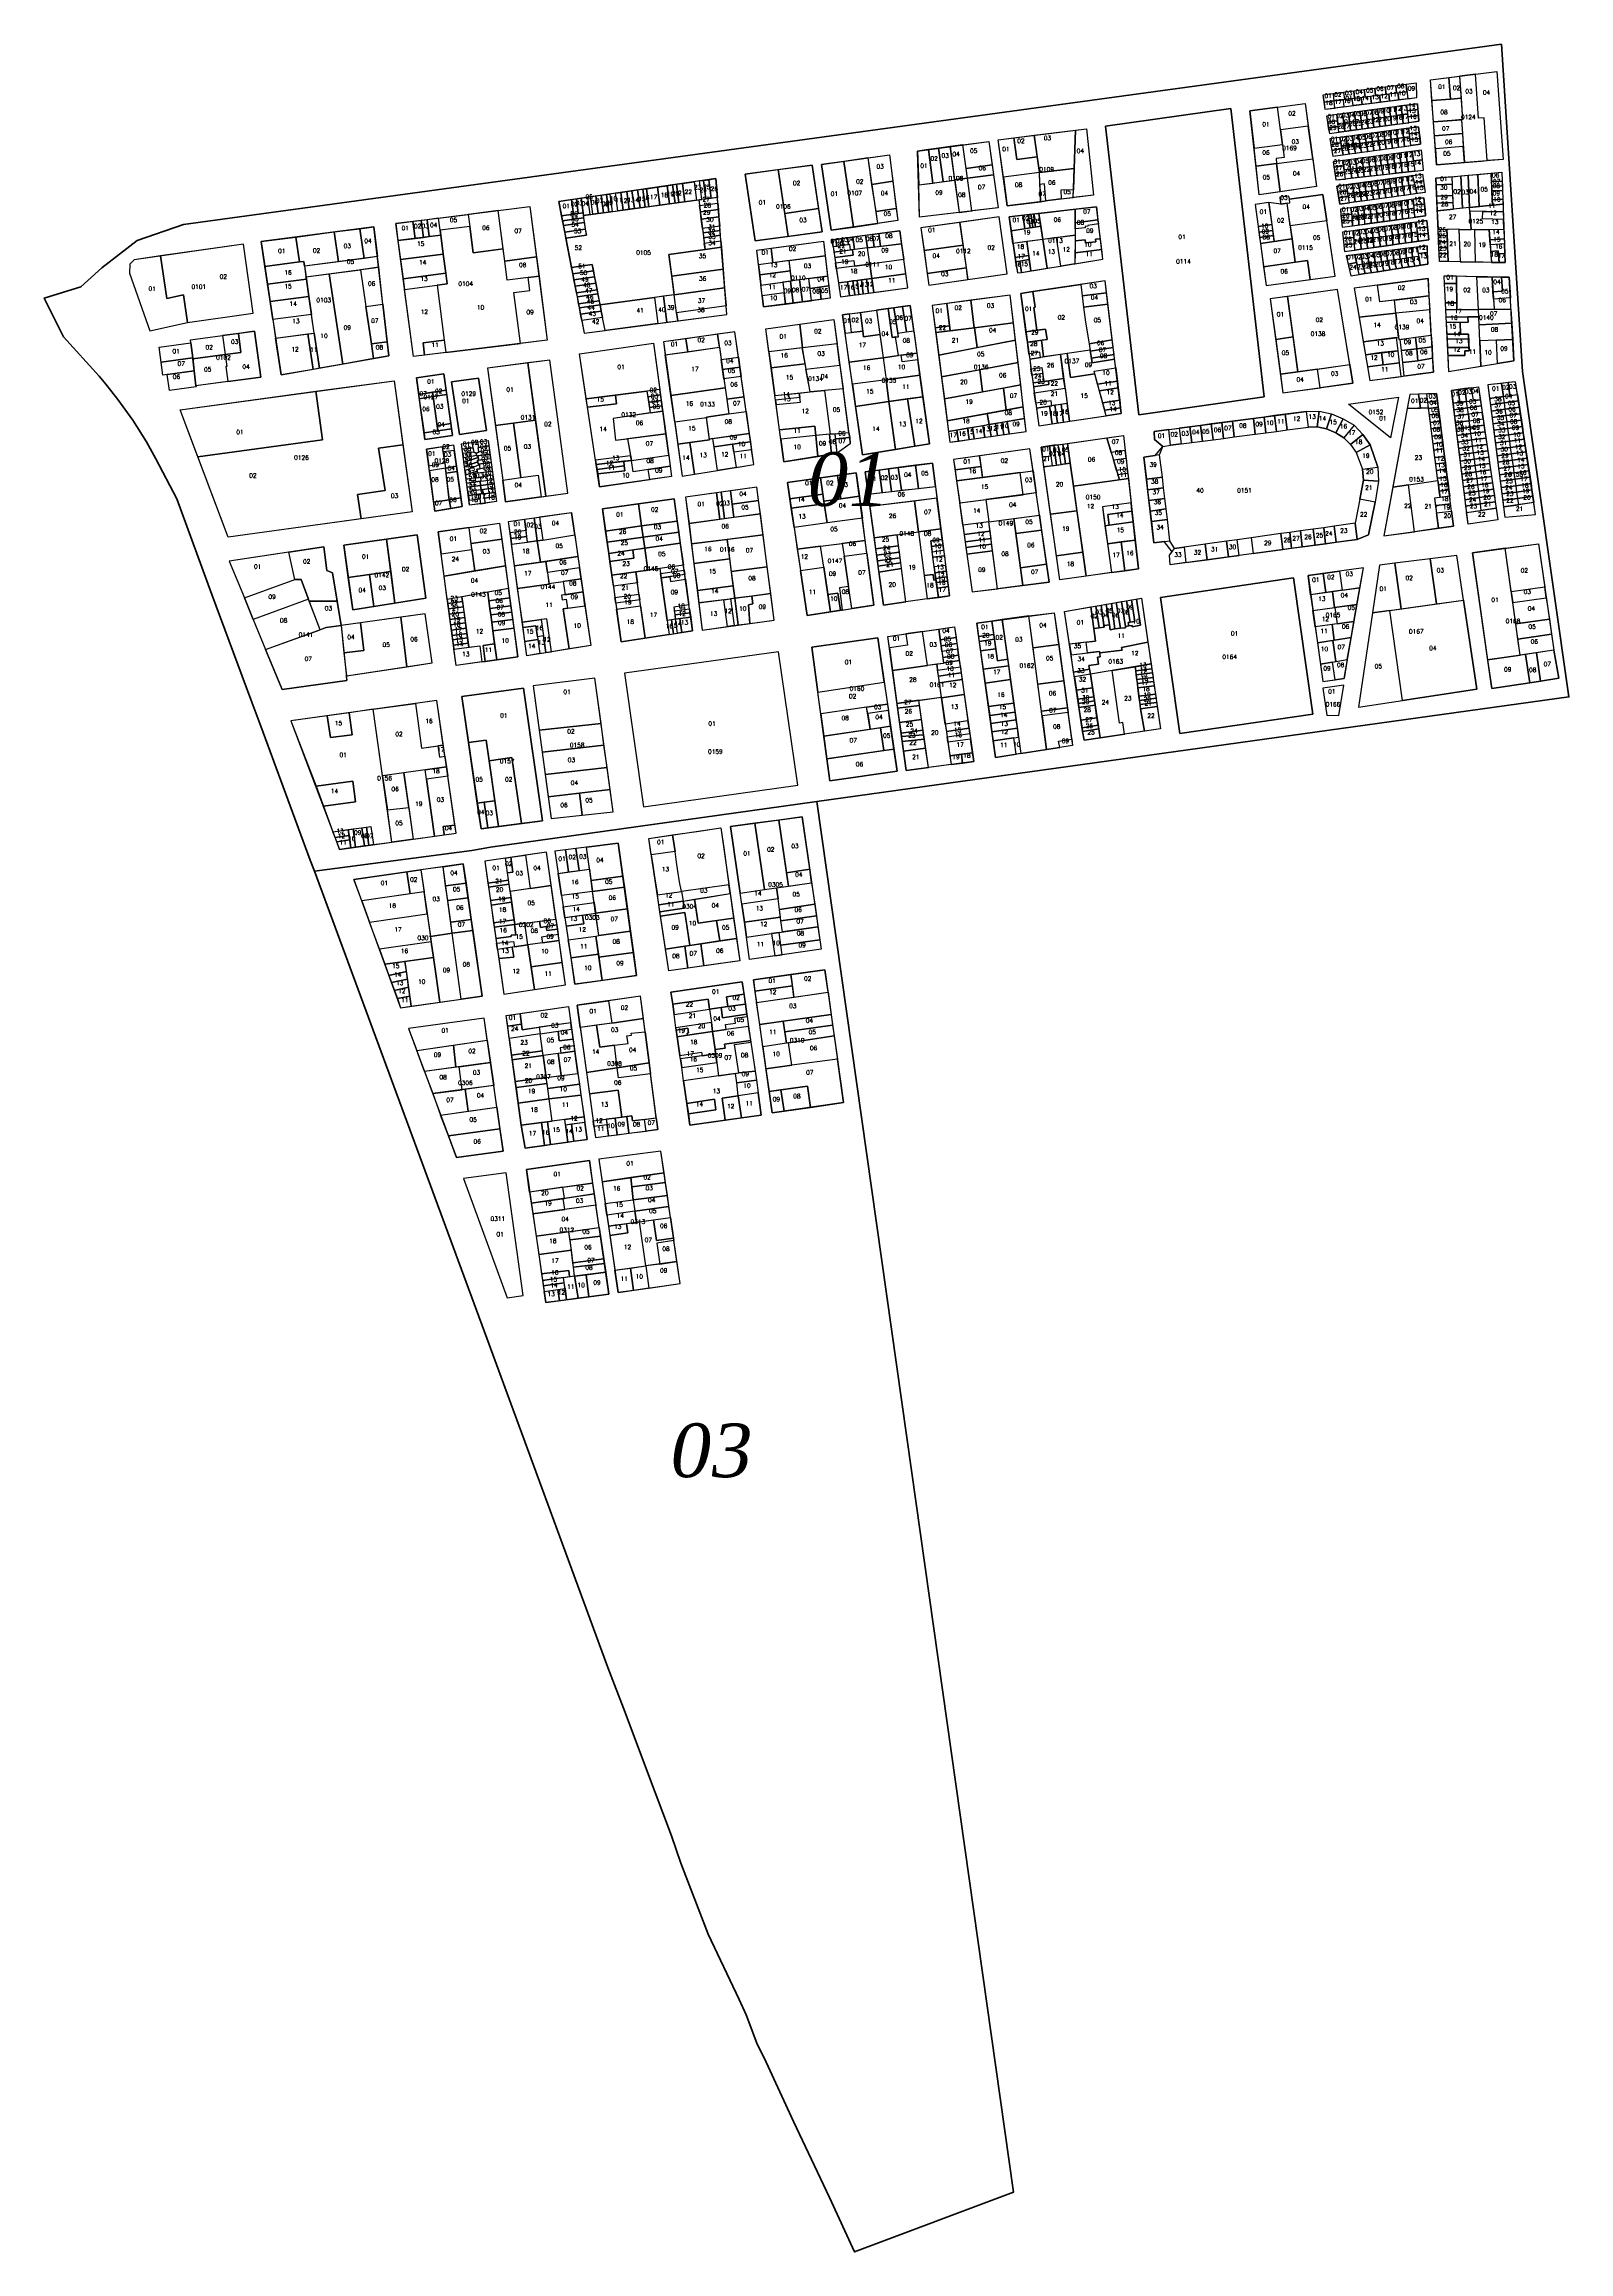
# Model space of a CAD drawing. Header units: inches. Extents: x 278406 to 279830, y 8664136 to 8666196.
import ezdxf
from ezdxf.enums import TextEntityAlignment as Align

# ---------------------------------------------------------------- set-up
doc = ezdxf.new("R2010")
doc.units = ezdxf.units.IN
doc.header["$MEASUREMENT"] = 0
for name, color, linetype in [('LOTE_PL', 4, 'Continuous'), ('LOTE_TXT', 7, 'ByLayer'), ('MZA_NRO', 1, 'Continuous'), ('SECTORES_PL', 7, 'ByLayer'), ('SECTORES_TXT', 7, 'ByLayer')]:
    doc.layers.add(name, color=color, linetype=linetype)
doc.layers.add('MZA_PL', color=7, linetype='Continuous', true_color=0xdc8a38)
doc.styles.add('coordenadas', font='times.ttf', dxfattribs={"height": 0.6})
doc.styles.add('LOTE_NRO', font='romand.shx')
doc.styles.add('MZA_NRO', font='romand.shx')

msp = doc.modelspace()

# ---------------------------------------------------------------- linework, layer by layer
at = {"layer": 'LOTE_PL'}
for points in [[(279742.4, 8666168.1), (279762.4, 8666170.7), (279768.1, 8666088.7), (279753.2, 8666087.5), (279750.4, 8666127.5), (279745.2, 8666127), (279742.4, 8666168.1)], [(279600, 8666148.5), (279601, 8666142), (279610.4, 8666143.2), (279609.7, 8666149.7), (279600, 8666148.5)], [(279619.2, 8666151), (279620, 8666144.4), (279610.4, 8666143.2), (279609.7, 8666149.7), (279619.2, 8666151)], [(279619.2, 8666151), (279620, 8666144.4), (279629.6, 8666145.7), (279628.7, 8666152.2), (279619.2, 8666151)], [(279628.7, 8666152.2), (279629.6, 8666145.7), (279639.4, 8666146.9), (279638.6, 8666153.5), (279628.7, 8666152.2)], [(279638.6, 8666153.5), (279639.4, 8666146.9), (279649.1, 8666148.2), (279648.3, 8666154.8), (279638.6, 8666153.5)], [(279645.2, 8666140.9), (279644.3, 8666147.6), (279652.9, 8666148.7), (279653.7, 8666142), (279645.2, 8666140.9)], [(279648.3, 8666154.8), (279649.1, 8666148.2), (279658.9, 8666149.4), (279658.1, 8666156.1), (279648.3, 8666154.8)], [(279653.7, 8666142), (279652.9, 8666148.7), (279661.4, 8666149.8), (279662.2, 8666143.1), (279653.7, 8666142)], [(279658.1, 8666156.1), (279658.9, 8666149.4), (279668.7, 8666150.7), (279667.9, 8666157.4), (279658.1, 8666156.1)], [(279662.2, 8666143.1), (279661.4, 8666149.8), (279669.8, 8666150.8), (279670.7, 8666144.2), (279662.2, 8666143.1)], [(279667.9, 8666157.4), (279668.7, 8666150.7), (279678.4, 8666152), (279677.7, 8666158.6), (279667.9, 8666157.4)], [(279670.7, 8666144.2), (279669.8, 8666150.8), (279678.4, 8666152), (279679.2, 8666145.3), (279670.7, 8666144.2)], [(279687.7, 8666146.3), (279687.2, 8666159.9), (279677.7, 8666158.6), (279679.2, 8666145.3), (279687.7, 8666146.3)], [(279700.3, 8666162.8), (279717.6, 8666165), (279719, 8666145), (279701.7, 8666143.5), (279700.3, 8666162.8)], [(279717.6, 8666165), (279727.5, 8666166.3), (279728.9, 8666145.8), (279719, 8666145), (279717.6, 8666165)], [(279742.4, 8666168.1), (279727.5, 8666166.3), (279730.3, 8666125.8), (279729.3, 8666125.7), (279732, 8666085.8), (279748, 8666087.1), (279753.2, 8666087.5), (279750.4, 8666127.5), (279745.2, 8666127), (279742.4, 8666168.1)], [(279396.9, 8666119.6), (279428.3, 8665850.3), (279545.2, 8665866.9), (279513.9, 8666136.2), (279396.9, 8666119.6)], [(279557.7, 8666137.3), (279531.8, 8666133.9), (279535.9, 8666099.2), (279562.2, 8666102.6), (279557.7, 8666137.3)], [(279583.5, 8666140.7), (279586.3, 8666119.6), (279560.4, 8666116.3), (279557.7, 8666137.3), (279583.5, 8666140.7)], [(279601.9, 8666135.5), (279611, 8666136.6), (279610.4, 8666143.2), (279601, 8666142), (279601.9, 8666135.5)], [(279612.9, 8666130.4), (279603.2, 8666128.9), (279604.1, 8666123.5), (279613.6, 8666124.7), (279612.9, 8666130.4)], [(279611, 8666136.6), (279610.4, 8666143.2), (279618.8, 8666144.3), (279619.6, 8666137.7), (279611, 8666136.6)], [(279612.9, 8666130.4), (279613.9, 8666122), (279619.5, 8666122.8), (279618.3, 8666131.1), (279612.9, 8666130.4)], [(279618.3, 8666131.1), (279619.5, 8666122.8), (279624.9, 8666123.6), (279623.8, 8666131.8), (279618.3, 8666131.1)], [(279628.1, 8666138.8), (279627.2, 8666145.4), (279618.8, 8666144.3), (279619.6, 8666137.7), (279628.1, 8666138.8)], [(279623.8, 8666131.8), (279624.9, 8666123.6), (279630.4, 8666124.3), (279629.2, 8666132.6), (279623.8, 8666131.8)], [(279628.1, 8666138.8), (279627.2, 8666145.4), (279635.7, 8666146.4), (279636.6, 8666139.9), (279628.1, 8666138.8)], [(279629.2, 8666132.6), (279630.4, 8666124.3), (279635.8, 8666125.1), (279634.7, 8666133.3), (279629.2, 8666132.6)], [(279634.7, 8666133.3), (279635.8, 8666125.1), (279641.3, 8666125.9), (279640.1, 8666134.1), (279634.7, 8666133.3)], [(279636.6, 8666139.9), (279635.7, 8666146.4), (279644.3, 8666147.6), (279645.2, 8666140.9), (279636.6, 8666139.9)], [(279640.1, 8666134.1), (279641.3, 8666125.9), (279646.7, 8666126.6), (279645.6, 8666134.8), (279640.1, 8666134.1)], [(279645.6, 8666134.8), (279646.7, 8666126.6), (279652.2, 8666127.4), (279651, 8666135.5), (279645.6, 8666134.8)], [(279651, 8666135.5), (279652.2, 8666127.4), (279657.6, 8666128.2), (279656.5, 8666136.3), (279651, 8666135.5)], [(279653, 8666119.2), (279652.2, 8666127.4), (279657.6, 8666128.2), (279658.5, 8666120), (279653, 8666119.2)], [(279656.5, 8666136.3), (279657.6, 8666128.2), (279663.1, 8666128.9), (279661.9, 8666137), (279656.5, 8666136.3)], [(279658.5, 8666120), (279657.6, 8666128.2), (279663.1, 8666128.9), (279663.9, 8666120.7), (279658.5, 8666120)], [(279661.9, 8666137), (279663.1, 8666128.9), (279668.5, 8666129.7), (279667.4, 8666137.7), (279661.9, 8666137)], [(279663.9, 8666120.7), (279663.1, 8666128.9), (279668.5, 8666129.7), (279669.4, 8666121.4), (279663.9, 8666120.7)], [(279667.4, 8666137.7), (279668.5, 8666129.7), (279674, 8666130.5), (279672.8, 8666138.5), (279667.4, 8666137.7)], [(279674.8, 8666122.2), (279674, 8666130.5), (279668.5, 8666129.7), (279669.4, 8666121.4), (279674.8, 8666122.2)], [(279672.8, 8666138.5), (279674, 8666130.5), (279679.3, 8666131.2), (279678.3, 8666139.2), (279672.8, 8666138.5)], [(279680.3, 8666122.9), (279679.3, 8666131.2), (279674, 8666130.5), (279674.8, 8666122.2), (279680.3, 8666122.9)], [(279688.7, 8666135.1), (279678.9, 8666133.9), (279678.3, 8666139.2), (279688.3, 8666140.6), (279688.7, 8666135.1)], [(279689.1, 8666129.7), (279679.6, 8666128.5), (279678.9, 8666133.9), (279688.7, 8666135.1), (279689.1, 8666129.7)], [(279689.5, 8666124.2), (279680.3, 8666122.9), (279679.6, 8666128.5), (279689.1, 8666129.7), (279689.5, 8666124.2)], [(279701.7, 8666143.5), (279719, 8666145), (279728.9, 8666145.8), (279730.3, 8666125.8), (279720.4, 8666125), (279703.2, 8666123.6), (279701.7, 8666143.5)], [(279297, 8666107), (279311.4, 8666108.8), (279314.2, 8666088.6), (279333.3, 8666090.9), (279335.3, 8666076.3), (279301.8, 8666072.2), (279297, 8666107)], [(279311.4, 8666108.8), (279330.5, 8666111.2), (279333.3, 8666090.9), (279314.2, 8666088.6), (279311.4, 8666108.8)], [(279330.5, 8666111.2), (279369.2, 8666116), (279367.9, 8666080.3), (279335.3, 8666076.3), (279330.5, 8666111.2)], [(279369.2, 8666116), (279379.2, 8666117.2), (279385.7, 8666055.4), (279366.8, 8666053.1), (279369.2, 8666116)], [(279586.3, 8666119.6), (279560.4, 8666116.3), (279563.7, 8666090.5), (279556.2, 8666089.5), (279556.8, 8666084.8), (279590.5, 8666089.1), (279586.3, 8666119.6)], [(279605, 8666118.2), (279614.2, 8666119.3), (279613.6, 8666124.7), (279604.1, 8666123.5), (279605, 8666118.2)], [(279606, 8666112.8), (279614.9, 8666114), (279614.2, 8666119.3), (279605, 8666118.2), (279606, 8666112.8)], [(279607.4, 8666102.2), (279616.7, 8666104), (279615.8, 8666109.1), (279606.4, 8666107.7), (279607.4, 8666102.2)], [(279614.9, 8666114), (279613.9, 8666122), (279619.5, 8666122.8), (279620.3, 8666114.8), (279614.9, 8666114)], [(279615.8, 8666109.1), (279617.2, 8666101.3), (279622.7, 8666102), (279621.6, 8666109.9), (279615.8, 8666109.1)], [(279620.3, 8666114.8), (279619.5, 8666122.8), (279624.9, 8666123.6), (279625.8, 8666115.5), (279620.3, 8666114.8)], [(279621.6, 8666109.9), (279622.7, 8666102), (279628.5, 8666102.8), (279627.5, 8666110.7), (279621.6, 8666109.9)], [(279625.8, 8666115.5), (279624.9, 8666123.6), (279630.4, 8666124.3), (279631.2, 8666116.2), (279625.8, 8666115.5)], [(279627.5, 8666110.7), (279628.5, 8666102.8), (279634.4, 8666103.6), (279633.3, 8666111.5), (279627.5, 8666110.7)], [(279631.2, 8666116.2), (279630.4, 8666124.3), (279635.8, 8666125.1), (279636.7, 8666117), (279631.2, 8666116.2)], [(279633.3, 8666111.5), (279634.4, 8666103.6), (279640.2, 8666104.4), (279639.2, 8666112.3), (279633.3, 8666111.5)], [(279636.7, 8666117), (279635.8, 8666125.1), (279641.3, 8666125.9), (279642.1, 8666117.7), (279636.7, 8666117)], [(279639.2, 8666112.3), (279640.2, 8666104.4), (279646.1, 8666105.2), (279645, 8666113.1), (279639.2, 8666112.3)], [(279642.1, 8666117.7), (279641.3, 8666125.9), (279646.7, 8666126.6), (279647.6, 8666118.5), (279642.1, 8666117.7)], [(279645, 8666113.1), (279646.1, 8666105.2), (279651.9, 8666105.9), (279650.9, 8666113.9), (279645, 8666113.1)], [(279647.6, 8666118.5), (279646.7, 8666126.6), (279652.2, 8666127.4), (279653, 8666119.2), (279647.6, 8666118.5)], [(279650.9, 8666113.9), (279651.9, 8666105.9), (279657.8, 8666106.7), (279656.7, 8666114.6), (279650.9, 8666113.9)], [(279656.7, 8666114.6), (279657.8, 8666106.7), (279663.6, 8666107.5), (279662.6, 8666115.4), (279656.7, 8666114.6)], [(279664.8, 8666099.2), (279663.6, 8666107.5), (279657.8, 8666106.7), (279659, 8666098.4), (279664.8, 8666099.2)], [(279662.6, 8666115.4), (279663.6, 8666107.5), (279669.5, 8666108.3), (279668.4, 8666116.2), (279662.6, 8666115.4)], [(279670.5, 8666100), (279669.5, 8666108.3), (279663.6, 8666107.5), (279664.8, 8666099.2), (279670.5, 8666100)], [(279668.4, 8666116.2), (279669.5, 8666108.3), (279675.3, 8666109.1), (279674.2, 8666117), (279668.4, 8666116.2)], [(279676.2, 8666100.8), (279675.3, 8666109.1), (279669.5, 8666108.3), (279670.5, 8666100), (279676.2, 8666100.8)], [(279674.2, 8666117), (279675.3, 8666109.1), (279681, 8666109.8), (279680.1, 8666117.8), (279674.2, 8666117)], [(279682, 8666101.6), (279681, 8666109.8), (279675.3, 8666109.1), (279676.2, 8666100.8), (279682, 8666101.6)], [(279689.9, 8666113.6), (279680.7, 8666112.5), (279680.1, 8666117.8), (279689.3, 8666119), (279689.9, 8666113.6)], [(279690.6, 8666108.2), (279681.3, 8666107.1), (279680.7, 8666112.5), (279689.9, 8666113.6), (279690.6, 8666108.2)], [(279691.2, 8666102.9), (279682, 8666101.6), (279681.3, 8666107.1), (279690.6, 8666108.2), (279691.2, 8666102.9)], [(279703.2, 8666123.6), (279729.3, 8666125.7), (279730.2, 8666112.9), (279704.1, 8666110.7), (279703.2, 8666123.6)], [(279704.1, 8666110.7), (279730.2, 8666112.9), (279731, 8666100.7), (279704.9, 8666098.6), (279704.1, 8666110.7)], [(279152.7, 8666086.8), (279161.8, 8666025.5), (279184.5, 8666028.8), (279175.5, 8666090.1), (279152.7, 8666086.8)], [(279198.5, 8666068.2), (279179.1, 8666065.3), (279175.5, 8666090.1), (279195.3, 8666093), (279198.5, 8666068.2)], [(279231.8, 8666097.8), (279221.7, 8666096.4), (279222.7, 8666064.8), (279236, 8666066.6), (279231.8, 8666097.8)], [(279241.1, 8666099.1), (279231.8, 8666097.8), (279236, 8666066.6), (279245.4, 8666067.9), (279241.1, 8666099.1)], [(279252, 8666100.6), (279241.1, 8666099.1), (279245.4, 8666067.9), (279256.3, 8666069.4), (279252, 8666100.6)], [(279264, 8666102.2), (279252, 8666100.6), (279256.2, 8666069.5), (279268.2, 8666071.1), (279264, 8666102.2)], [(279288.1, 8666105.5), (279291.2, 8666083.5), (279267, 8666080.3), (279264, 8666102.2), (279288.1, 8666105.5)], [(279535.9, 8666099.2), (279562.2, 8666102.6), (279563.7, 8666090.5), (279556.2, 8666089.5), (279556.8, 8666084.8), (279537.7, 8666082.3), (279535.9, 8666099.2)], [(279594, 8666063.3), (279560.2, 8666058.4), (279556.8, 8666084.8), (279590.5, 8666089.1), (279594, 8666063.3)], [(279608.4, 8666096.9), (279617.7, 8666098.7), (279616.7, 8666104), (279607.4, 8666102.2), (279608.4, 8666096.9)], [(279609.3, 8666091.6), (279618.8, 8666092.9), (279617.7, 8666098.7), (279608.4, 8666096.9), (279609.3, 8666091.6)], [(279618.5, 8666087.6), (279609.6, 8666086.5), (279610.3, 8666081.4), (279619.2, 8666082.7), (279618.5, 8666087.6)], [(279624.5, 8666093.7), (279622.7, 8666102), (279617.2, 8666101.3), (279618.8, 8666092.9), (279624.5, 8666093.7)], [(279624.5, 8666088.4), (279618.5, 8666087.6), (279619.7, 8666079), (279625.6, 8666079.7), (279624.5, 8666088.4)], [(279630.3, 8666094.5), (279628.5, 8666102.8), (279622.7, 8666102), (279624.5, 8666093.7), (279630.3, 8666094.5)], [(279630.5, 8666089.2), (279624.5, 8666088.4), (279625.6, 8666079.7), (279631.6, 8666080.5), (279630.5, 8666089.2)], [(279636, 8666095.3), (279634.4, 8666103.6), (279628.5, 8666102.8), (279630.3, 8666094.5), (279636, 8666095.3)], [(279636.5, 8666090), (279630.5, 8666089.2), (279631.6, 8666080.5), (279637.6, 8666081.3), (279636.5, 8666090)], [(279641.8, 8666096.1), (279640.2, 8666104.4), (279634.4, 8666103.6), (279636, 8666095.3), (279641.8, 8666096.1)], [(279642.4, 8666090.8), (279636.5, 8666090), (279637.6, 8666081.3), (279643.5, 8666082), (279642.4, 8666090.8)], [(279647.5, 8666096.9), (279646.1, 8666105.2), (279640.2, 8666104.4), (279641.8, 8666096.1), (279647.5, 8666096.9)], [(279648.3, 8666091.5), (279642.4, 8666090.8), (279643.5, 8666082), (279649.4, 8666082.8), (279648.3, 8666091.5)], [(279653.3, 8666097.6), (279651.9, 8666105.9), (279646.1, 8666105.2), (279647.5, 8666096.9), (279653.3, 8666097.6)], [(279653.3, 8666092.2), (279648.3, 8666091.5), (279649.4, 8666082.8), (279654.4, 8666083.4), (279653.3, 8666092.2)], [(279659, 8666098.4), (279657.8, 8666106.7), (279651.9, 8666105.9), (279653.3, 8666097.6), (279659, 8666098.4)], [(279659.6, 8666093), (279653.3, 8666092.2), (279654.4, 8666083.4), (279660.7, 8666084.2), (279659.6, 8666093)], [(279665.6, 8666093.8), (279659.6, 8666093), (279660.7, 8666084.2), (279666.7, 8666085), (279665.6, 8666093.8)], [(279671.5, 8666094.6), (279665.6, 8666093.8), (279666.7, 8666085), (279672.6, 8666085.8), (279671.5, 8666094.6)], [(279677.4, 8666095.4), (279671.5, 8666094.6), (279672.6, 8666085.8), (279678.5, 8666086.5), (279677.4, 8666095.4)], [(279683.3, 8666096.1), (279677.4, 8666095.4), (279678.5, 8666086.5), (279684.5, 8666087.3), (279683.3, 8666096.1)], [(279685.8, 8666077.7), (279679.8, 8666077), (279678.5, 8666086.5), (279684.5, 8666087.3), (279685.8, 8666077.7)], [(279692, 8666097.3), (279683.3, 8666096.1), (279684.5, 8666087.3), (279692.8, 8666088.3), (279692, 8666097.3)], [(279692.8, 8666088.3), (279684.5, 8666087.3), (279685.8, 8666077.7), (279693.7, 8666078.6), (279692.8, 8666088.3)], [(279704.9, 8666098.6), (279706, 8666083.7), (279732, 8666085.8), (279731, 8666100.7), (279704.9, 8666098.6)], [(279002.1, 8666066.2), (279013, 8666067.8), (279015.3, 8666050.5), (279004.4, 8666049), (279002.1, 8666066.2)], [(279015.3, 8666050.5), (279020.3, 8666051.1), (279018, 8666068.5), (279013, 8666067.8), (279015.3, 8666050.5)], [(279018, 8666068.5), (279021.8, 8666069), (279024.1, 8666051.6), (279020.3, 8666051.1), (279018, 8666068.5)], [(279021.8, 8666069), (279026.8, 8666069.7), (279029.1, 8666052.3), (279024.1, 8666051.6), (279021.8, 8666069)], [(279026.8, 8666069.7), (279033.5, 8666070.7), (279034.9, 8666053.1), (279029.1, 8666052.3), (279026.8, 8666069.7)], [(279100.9, 8666016.6), (279070, 8666012.5), (279060.8, 8666074.9), (279091.6, 8666079.1), (279100.9, 8666016.6)], [(279123.3, 8666083.4), (279129.2, 8666042.8), (279097.7, 8666038.1), (279091.6, 8666079.1), (279123.3, 8666083.4)], [(279132, 8666083.8), (279141, 8666022.5), (279161.8, 8666025.5), (279152.7, 8666086.8), (279132, 8666083.8)], [(279201.8, 8666042.9), (279182.9, 8666040.1), (279179.1, 8666065.3), (279198.5, 8666068.2), (279201.8, 8666042.9)], [(279260.4, 8666039.2), (279223.6, 8666034.8), (279222.7, 8666064.8), (279256.3, 8666069.4), (279260.4, 8666039.2)], [(279268.2, 8666071.1), (279256.2, 8666069.5), (279260.4, 8666039.2), (279272.3, 8666040.6), (279268.2, 8666071.1)], [(279291.2, 8666083.5), (279292.5, 8666074.4), (279268.2, 8666071.1), (279267, 8666080.3), (279291.2, 8666083.5)], [(279292.5, 8666074.4), (279296.8, 8666043.4), (279272.3, 8666040.6), (279268.2, 8666071.1), (279292.5, 8666074.4)], [(279301.8, 8666072.2), (279305.4, 8666045.4), (279336.3, 8666049.2), (279335.3, 8666076.3), (279301.8, 8666072.2)], [(279341.4, 8666049.9), (279340.1, 8666065.7), (279335.7, 8666065.3), (279335.3, 8666076.3), (279367.9, 8666080.3), (279367.1, 8666060.1), (279355.5, 8666059.8), (279355.8, 8666051.7), (279341.4, 8666049.9)], [(279556.8, 8666084.8), (279560.2, 8666058.4), (279540.5, 8666055.5), (279537.7, 8666082.3), (279556.8, 8666084.8)], [(279610.3, 8666081.4), (279611.3, 8666075.4), (279620.1, 8666076.7), (279619.2, 8666082.7), (279610.3, 8666081.4)], [(279611.3, 8666075.4), (279612.1, 8666069.5), (279621, 8666070.3), (279620.1, 8666076.7), (279611.3, 8666075.4)], [(279626.9, 8666071), (279621, 8666070.3), (279619.7, 8666079), (279625.6, 8666079.7), (279626.9, 8666071)], [(279632.8, 8666071.7), (279626.9, 8666071), (279625.6, 8666079.7), (279631.6, 8666080.5), (279632.8, 8666071.7)], [(279633.2, 8666066.5), (279627.5, 8666065.7), (279628.7, 8666057.3), (279634.4, 8666058), (279633.2, 8666066.5)], [(279638.6, 8666072.3), (279632.8, 8666071.7), (279631.6, 8666080.5), (279637.6, 8666081.3), (279638.6, 8666072.3)], [(279639, 8666067.3), (279633.2, 8666066.5), (279634.4, 8666058), (279640.1, 8666058.8), (279639, 8666067.3)], [(279644.4, 8666073), (279638.6, 8666072.3), (279637.6, 8666081.3), (279643.5, 8666082), (279644.4, 8666073)], [(279644.7, 8666068.1), (279639, 8666067.3), (279640.1, 8666058.8), (279645.9, 8666059.6), (279644.7, 8666068.1)], [(279650.3, 8666073.7), (279644.4, 8666073), (279643.5, 8666082), (279649.4, 8666082.8), (279650.3, 8666073.7)], [(279650.4, 8666068.9), (279644.7, 8666068.1), (279645.9, 8666059.6), (279651.6, 8666060.4), (279650.4, 8666068.9)], [(279656.2, 8666074.3), (279650.3, 8666073.7), (279649.4, 8666082.8), (279654.4, 8666083.4), (279656.2, 8666074.3)], [(279656.2, 8666069.7), (279650.4, 8666068.9), (279651.6, 8666060.4), (279657.3, 8666061.2), (279656.2, 8666069.7)], [(279662.1, 8666075), (279656.2, 8666074.3), (279654.4, 8666083.4), (279660.7, 8666084.2), (279662.1, 8666075)], [(279662, 8666070.5), (279656.2, 8666069.7), (279657.3, 8666061.2), (279663.2, 8666062), (279662, 8666070.5)], [(279668.1, 8666075.7), (279662.1, 8666075), (279660.7, 8666084.2), (279666.7, 8666085), (279668.1, 8666075.7)], [(279667.5, 8666071.2), (279662, 8666070.5), (279663.2, 8666062), (279668.6, 8666062.8), (279667.5, 8666071.2)], [(279673.9, 8666076.3), (279668.1, 8666075.7), (279666.7, 8666085), (279672.6, 8666085.8), (279673.9, 8666076.3)], [(279673.2, 8666072), (279667.5, 8666071.2), (279668.6, 8666062.8), (279674.4, 8666063.6), (279673.2, 8666072)], [(279679.8, 8666077), (279673.9, 8666076.3), (279672.6, 8666085.8), (279678.5, 8666086.5), (279679.8, 8666077)], [(279679, 8666072.8), (279673.2, 8666072), (279674.4, 8666063.6), (279680.1, 8666064.3), (279679, 8666072.8)], [(279683.9, 8666073.5), (279679, 8666072.8), (279680.1, 8666064.3), (279685.7, 8666065.1), (279683.9, 8666073.5)], [(279692.8, 8666074.8), (279693.8, 8666068.8), (279685.3, 8666067), (279683.9, 8666073.5), (279692.8, 8666074.8)], [(279693.8, 8666068.8), (279694.6, 8666063.7), (279686.4, 8666062), (279685.3, 8666067), (279693.8, 8666068.8)], [(279705.4, 8666071), (279705.7, 8666064.8), (279720.9, 8666065.4), (279720.6, 8666072.4), (279705.4, 8666071)], [(279728.8, 8666073.2), (279730.1, 8666043.1), (279721.9, 8666042.3), (279720.6, 8666072.4), (279728.8, 8666073.2)], [(279735.6, 8666073.8), (279736.9, 8666043.8), (279730.1, 8666043.1), (279728.8, 8666073.2), (279735.6, 8666073.8)], [(279744.5, 8666074.6), (279745.8, 8666044.7), (279736.9, 8666043.8), (279735.6, 8666073.8), (279744.5, 8666074.6)], [(279757, 8666075.8), (279758.2, 8666046), (279745.8, 8666044.7), (279744.5, 8666074.6), (279757, 8666075.8)], [(279767.4, 8666068.3), (279757.3, 8666067.9), (279757, 8666075.8), (279767.1, 8666076.7), (279767.4, 8666068.3)], [(279767.5, 8666064), (279757.5, 8666063.6), (279757.3, 8666067.9), (279767.4, 8666068.3), (279767.5, 8666064)], [(278886.7, 8666049.4), (278898.7, 8666051.2), (278900.5, 8666037.6), (278889.4, 8666036), (278886.7, 8666049.4)], [(278893.4, 8666015.2), (278912.6, 8666018), (278909.7, 8666036.4), (279017.5, 8666050.8), (279023.3, 8666004.6), (278989.4, 8665999.9), (278994.5, 8665962.4), (278976, 8665959.9), (278925.3, 8665953), (278917.9, 8665990.5), (278898.7, 8665987.7), (278893.4, 8666015.2)], [(278898.7, 8666051.2), (278903.2, 8666051.8), (278905, 8666038.2), (278900.5, 8666037.6), (278898.7, 8666051.2)], [(278903.2, 8666051.8), (278907.6, 8666052.5), (278909.4, 8666038.8), (278905, 8666038.2), (278903.2, 8666051.8)], [(278907.6, 8666052.5), (278913.6, 8666053.3), (278915.7, 8666037.2), (278909.7, 8666036.4), (278909.4, 8666038.8), (278907.6, 8666052.5)], [(278915.7, 8666037.2), (278918.7, 8666037.6), (278916.5, 8666053.8), (278913.6, 8666053.3), (278915.7, 8666037.2)], [(278916.5, 8666053.8), (278921.5, 8666054.5), (278923.6, 8666038.2), (278918.7, 8666037.6), (278916.5, 8666053.8)], [(278921.5, 8666054.5), (278926.4, 8666055.2), (278928.6, 8666038.9), (278923.6, 8666038.2), (278921.5, 8666054.5)], [(278926.4, 8666055.2), (278931.4, 8666055.9), (278933.5, 8666039.5), (278928.6, 8666038.9), (278926.4, 8666055.2)], [(278931.4, 8666055.9), (278934.4, 8666056.3), (278936.5, 8666039.9), (278933.5, 8666039.5), (278931.4, 8666055.9)], [(278936.5, 8666039.9), (278942, 8666040.7), (278939.8, 8666057.1), (278934.4, 8666056.3), (278936.5, 8666039.9)], [(278939.8, 8666057.1), (278944.7, 8666057.9), (278946.9, 8666041.3), (278942, 8666040.7), (278939.8, 8666057.1)], [(278944.7, 8666057.9), (278950.2, 8666058.6), (278952.4, 8666042.1), (278946.9, 8666041.3), (278944.7, 8666057.9)], [(278950.2, 8666058.6), (278955.1, 8666059.4), (278957.3, 8666042.7), (278952.4, 8666042.1), (278950.2, 8666058.6)], [(278955.1, 8666059.4), (278960.4, 8666060.1), (278962.6, 8666043.4), (278957.3, 8666042.7), (278955.1, 8666059.4)], [(278960.4, 8666060.1), (278965.3, 8666060.8), (278967.5, 8666044.1), (278962.6, 8666043.4), (278960.4, 8666060.1)], [(278965.3, 8666060.8), (278968.6, 8666061.3), (278970.8, 8666044.5), (278967.5, 8666044.1), (278965.3, 8666060.8)], [(278968.6, 8666061.3), (278978.9, 8666062.8), (278981.1, 8666045.9), (278970.8, 8666044.5), (278968.6, 8666061.3)], [(278978.9, 8666062.8), (278987.8, 8666064.1), (278990, 8666047.1), (278981.1, 8666045.9), (278978.9, 8666062.8)], [(278987.8, 8666064.1), (278993, 8666064.9), (278995.3, 8666047.8), (278990, 8666047.1), (278987.8, 8666064.1)], [(278993, 8666064.9), (278996.7, 8666065.4), (278998.9, 8666048.3), (278995.3, 8666047.8), (278993, 8666064.9)], [(278996.7, 8666065.4), (279002.1, 8666066.2), (279004.4, 8666049), (278998.9, 8666048.3), (278996.7, 8666065.4)], [(279017.5, 8666050.8), (279018.2, 8666045.5), (279035.3, 8666047.8), (279034.9, 8666053.1), (279017.5, 8666050.8)], [(279018.2, 8666045.5), (279035.3, 8666047.8), (279035.8, 8666042), (279018.9, 8666039.7), (279018.2, 8666045.5)], [(279336.3, 8666049.2), (279341.4, 8666049.9), (279340.1, 8666065.7), (279335.7, 8666065.3), (279336.3, 8666049.2)], [(279355.8, 8666051.7), (279366.8, 8666053.1), (279367.1, 8666060.1), (279355.5, 8666059.8), (279355.8, 8666051.7)], [(279539.5, 8666026), (279552.5, 8666027.8), (279549.6, 8666048.5), (279536.7, 8666046.6), (279539.5, 8666026)], [(279549.6, 8666048.5), (279554.6, 8666012.1), (279571.2, 8666014.4), (279566.5, 8666047.8), (279560.6, 8666047), (279549.6, 8666048.5)], [(279568.7, 8666051.4), (279568.3, 8666054.4), (279559.8, 8666053.3), (279560.2, 8666050.1), (279560.6, 8666047), (279569.1, 8666048.2), (279568.7, 8666051.4)], [(279599.9, 8666055.8), (279603.6, 8666031.3), (279569.5, 8666026.6), (279566.5, 8666047.8), (279569.1, 8666048.2), (279568.7, 8666051.4), (279599.9, 8666055.8)], [(279621.8, 8666064.9), (279613.1, 8666063.7), (279614, 8666058), (279622.8, 8666059.4), (279621.8, 8666064.9)], [(279614, 8666058), (279614.9, 8666052.8), (279623.6, 8666054.3), (279622.8, 8666059.4), (279614, 8666058)], [(279614.9, 8666052.8), (279615.8, 8666046.9), (279624.7, 8666048.1), (279623.6, 8666054.3), (279614.9, 8666052.8)], [(279627.5, 8666065.7), (279621.8, 8666064.9), (279623.3, 8666056.5), (279628.7, 8666057.3), (279627.5, 8666065.7)], [(279630.2, 8666048.9), (279624.7, 8666048.1), (279623.3, 8666056.5), (279628.7, 8666057.3), (279630.2, 8666048.9)], [(279635.9, 8666049.6), (279630.2, 8666048.9), (279628.7, 8666057.3), (279634.4, 8666058), (279635.9, 8666049.6)], [(279641.7, 8666050.4), (279635.9, 8666049.6), (279634.4, 8666058), (279640.1, 8666058.8), (279641.7, 8666050.4)], [(279643.5, 8666045.9), (279637.7, 8666045.1), (279638.8, 8666036.7), (279644.7, 8666037.5), (279643.5, 8666045.9)], [(279647.3, 8666051.2), (279641.7, 8666050.4), (279640.1, 8666058.8), (279645.9, 8666059.6), (279647.3, 8666051.2)], [(279649.3, 8666046.6), (279643.5, 8666045.9), (279644.7, 8666037.5), (279650.4, 8666038.3), (279649.3, 8666046.6)], [(279652.9, 8666052), (279647.3, 8666051.2), (279645.9, 8666059.6), (279651.6, 8666060.4), (279652.9, 8666052)], [(279655, 8666047.4), (279649.3, 8666046.6), (279650.4, 8666038.3), (279656.2, 8666039.1), (279655, 8666047.4)], [(279658.6, 8666052.7), (279652.9, 8666052), (279651.6, 8666060.4), (279657.3, 8666061.2), (279658.6, 8666052.7)], [(279660.8, 8666048.2), (279655, 8666047.4), (279656.2, 8666039.1), (279661.9, 8666039.9), (279660.8, 8666048.2)], [(279664.5, 8666053.5), (279658.6, 8666052.7), (279657.3, 8666061.2), (279663.2, 8666062), (279664.5, 8666053.5)], [(279666.7, 8666049), (279660.8, 8666048.2), (279661.9, 8666039.9), (279667.9, 8666040.7), (279666.7, 8666049)], [(279670.3, 8666054.3), (279664.5, 8666053.5), (279663.2, 8666062), (279668.6, 8666062.8), (279670.3, 8666054.3)], [(279672.6, 8666049.8), (279666.7, 8666049), (279667.9, 8666040.7), (279673.7, 8666041.5), (279672.6, 8666049.8)], [(279676.1, 8666055.1), (279670.3, 8666054.3), (279668.6, 8666062.8), (279674.4, 8666063.6), (279676.1, 8666055.1)], [(279678.4, 8666050.6), (279672.6, 8666049.8), (279673.7, 8666041.5), (279679.6, 8666042.3), (279678.4, 8666050.6)], [(279681.9, 8666055.9), (279676.1, 8666055.1), (279674.4, 8666063.6), (279680.1, 8666064.3), (279681.9, 8666055.9)], [(279684.4, 8666051.4), (279678.4, 8666050.6), (279679.6, 8666042.3), (279685.1, 8666043), (279684.4, 8666051.4)], [(279687.5, 8666056.7), (279681.9, 8666055.9), (279680.1, 8666064.3), (279685.7, 8666065.1), (279687.5, 8666056.7)], [(279694.3, 8666052.7), (279694.8, 8666047), (279684.9, 8666046), (279684.4, 8666051.4), (279694.3, 8666052.7)], [(279694.8, 8666047), (279695.3, 8666042), (279685.3, 8666041.1), (279684.9, 8666046), (279694.8, 8666047)], [(279694.6, 8666063.7), (279695.5, 8666057.8), (279687.5, 8666056.7), (279686.4, 8666062), (279694.6, 8666063.7)], [(279706.1, 8666054.2), (279721.3, 8666054.9), (279720.9, 8666065.4), (279705.7, 8666064.8), (279706.1, 8666054.2)], [(279706.4, 8666047.7), (279721.6, 8666048.3), (279721.3, 8666054.9), (279706.1, 8666054.2), (279706.4, 8666047.7)], [(279706.7, 8666040.7), (279721.9, 8666042.3), (279721.6, 8666048.3), (279706.4, 8666047.7), (279706.7, 8666040.7)], [(279768.3, 8666039.7), (279737.1, 8666040.4), (279736.9, 8666043.8), (279768.1, 8666047), (279768.3, 8666039.7)], [(279767.7, 8666059.7), (279757.6, 8666059.3), (279757.5, 8666063.6), (279767.5, 8666064), (279767.7, 8666059.7)], [(279767.9, 8666051.4), (279758, 8666051), (279757.6, 8666059.3), (279767.7, 8666059.7), (279767.9, 8666051.4)], [(279768.1, 8666047), (279758.2, 8666046), (279758, 8666051), (279767.9, 8666051.4), (279768.1, 8666047)], [(278701, 8666024), (278714.3, 8666025.8), (278717.5, 8665998), (278705.1, 8665996.3), (278701, 8666024)], [(278734.6, 8666028.7), (278736.7, 8666012.9), (278752.6, 8666014.9), (278750.6, 8666030.7), (278734.6, 8666028.7)], [(278750.6, 8666030.7), (278752.6, 8666014.9), (278760.4, 8666015.9), (278758.4, 8666031.7), (278750.6, 8666030.7)], [(278758.4, 8666031.7), (278760.4, 8666015.9), (278765.8, 8666016.6), (278763.8, 8666032.4), (278758.4, 8666031.7)], [(278774.6, 8666033.8), (278763.8, 8666032.4), (278765.8, 8666016.6), (278776.7, 8666018), (278774.6, 8666033.8)], [(278851, 8665916.9), (278844.9, 8665964.4), (278859.7, 8665966.3), (278858.2, 8665978.3), (278838.6, 8665975.8), (278836.3, 8665993.8), (278834.8, 8666005.2), (278806.8, 8666001.6), (278803.7, 8666026), (278776.1, 8666022.5), (278776.7, 8666018), (278779, 8666000.2), (278781.3, 8665982.4), (278782.6, 8665972.5), (278773.2, 8665971.3), (278779.9, 8665919.8), (278781.4, 8665908.4), (278851, 8665916.9)], [(278802.2, 8666037.3), (278803.7, 8666026), (278776.1, 8666022.5), (278774.6, 8666033.8), (278802.2, 8666037.3)], [(278830.2, 8666040.9), (278802.2, 8666037.3), (278803.7, 8666026), (278806.8, 8666001.6), (278834.8, 8666005.2), (278830.2, 8666040.9)], [(278859.7, 8666044.7), (278866, 8665997.6), (278836.3, 8665993.8), (278830.2, 8666040.9), (278859.7, 8666044.7)], [(278910, 8666034.1), (278890.3, 8666031.3), (278889.4, 8666036), (278900.5, 8666037.6), (278905, 8666038.2), (278909.4, 8666038.8), (278909.7, 8666036.4), (278910, 8666034.1)], [(278910, 8666034.1), (278910.6, 8666029.9), (278891.1, 8666027.1), (278890.3, 8666031.3), (278910, 8666034.1)], [(278910.6, 8666029.9), (278911.4, 8666023.4), (278892.3, 8666020.7), (278891.1, 8666027.1), (278910.6, 8666029.9)], [(279018.9, 8666039.7), (279035.8, 8666042), (279036.3, 8666035), (279019.8, 8666032.8), (279018.9, 8666039.7)], [(279019.8, 8666032.8), (279036.3, 8666035), (279037, 8666026.4), (279020.9, 8666024.2), (279019.8, 8666032.8)], [(279020.9, 8666024.2), (279021.4, 8666020.1), (279037.3, 8666022.3), (279037, 8666026.4), (279020.9, 8666024.2)], [(279132.6, 8666021), (279100.9, 8666016.6), (279097.7, 8666038.1), (279129.2, 8666042.8), (279132.6, 8666021)], [(279203.3, 8666031.5), (279184.5, 8666028.8), (279182.9, 8666040.1), (279201.8, 8666042.9), (279203.3, 8666031.5)], [(279261.1, 8666029.9), (279224.6, 8666024.9), (279227.7, 8666003.5), (279264.1, 8666008.7), (279261.1, 8666029.9)], [(279297.8, 8666035), (279261.1, 8666029.9), (279268.7, 8665976.6), (279305.4, 8665981.8), (279297.8, 8666035)], [(279307.2, 8666035.1), (279319.9, 8666036.6), (279321.7, 8666024), (279309, 8666022.1), (279307.2, 8666035.1)], [(279309, 8666022.1), (279336.6, 8666026.3), (279338.5, 8666013.9), (279310.7, 8666010.3), (279309, 8666022.1)], [(279324.9, 8666037.2), (279326.7, 8666024.8), (279321.7, 8666024), (279319.9, 8666036.6), (279324.9, 8666037.2)], [(279327.4, 8666037.4), (279329.2, 8666025.1), (279326.7, 8666024.8), (279324.9, 8666037.2), (279327.4, 8666037.4)], [(279329.9, 8666037.7), (279331.7, 8666025.5), (279329.2, 8666025.1), (279327.4, 8666037.4), (279329.9, 8666037.7)], [(279334.8, 8666038.3), (279336.6, 8666026.3), (279331.7, 8666025.5), (279329.9, 8666037.7), (279334.8, 8666038.3)], [(279368.8, 8666042.2), (279368.7, 8666018), (279338.5, 8666013.9), (279334.8, 8666038.3), (279368.8, 8666042.2)], [(279390.5, 8666028.4), (279380.5, 8666027.1), (279380.6, 8666026.4), (279378, 8666026), (279378.2, 8666024.7), (279368.7, 8666023.7), (279368.6, 8666012.5), (279378.1, 8666013.7), (279378.3, 8666010.8), (279388, 8666011.8), (279387.8, 8666014.1), (279392.3, 8666014.5), (279390.5, 8666028.4)], [(279390, 8666032.4), (279368.7, 8666029.5), (279368.8, 8666042.2), (279388.5, 8666044.5), (279390, 8666032.4)], [(279390.5, 8666028.4), (279380.5, 8666027.1), (279380.6, 8666026.4), (279378, 8666026), (279378.2, 8666024.7), (279368.7, 8666023.7), (279368.7, 8666029.5), (279390, 8666032.4), (279390.5, 8666028.4)], [(279540.2, 8666020.6), (279553.2, 8666022.4), (279552.5, 8666027.8), (279539.5, 8666026), (279540.2, 8666020.6)], [(279611.3, 8665979.6), (279603.6, 8666031.3), (279569.5, 8666026.6), (279571.2, 8666014.4), (279574.2, 8665992.6), (279585.6, 8665994.2), (279588, 8665976.5), (279611.3, 8665979.6)], [(279626.1, 8666043.5), (279616.3, 8666042.2), (279616.8, 8666036.2), (279626.9, 8666037.6), (279626.1, 8666043.5)], [(279626.9, 8666037.6), (279616.8, 8666036.2), (279617.3, 8666031.2), (279627.4, 8666031.7), (279627.2, 8666035.2), (279626.9, 8666037.6)], [(279627.4, 8666031.7), (279617.3, 8666031.2), (279617.8, 8666025.5), (279627.7, 8666026.7), (279627.4, 8666031.7)], [(279631.9, 8666044.3), (279626.1, 8666043.5), (279627.2, 8666035.2), (279633.1, 8666036), (279631.9, 8666044.3)], [(279633.1, 8666036), (279627.2, 8666035.2), (279627.7, 8666026.7), (279633.5, 8666027.5), (279633.1, 8666036)], [(279637.7, 8666045.1), (279631.9, 8666044.3), (279633.1, 8666036), (279638.8, 8666036.7), (279637.7, 8666045.1)], [(279638.8, 8666036.7), (279633.1, 8666036), (279633.5, 8666027.5), (279639.2, 8666028.3), (279638.8, 8666036.7)], [(279645.1, 8666029.1), (279639.2, 8666028.3), (279638.8, 8666036.7), (279644.7, 8666037.5), (279645.1, 8666029.1)], [(279650.8, 8666029.9), (279645.1, 8666029.1), (279644.7, 8666037.5), (279650.4, 8666038.3), (279650.8, 8666029.9)], [(279651.6, 8666025.3), (279645.7, 8666024.5), (279646.9, 8666015.5), (279652.9, 8666016.3), (279651.6, 8666025.3)], [(279656.6, 8666030.7), (279650.8, 8666029.9), (279650.4, 8666038.3), (279656.2, 8666039.1), (279656.6, 8666030.7)], [(279657.6, 8666026.1), (279651.6, 8666025.3), (279652.9, 8666016.3), (279658.8, 8666017.1), (279657.6, 8666026.1)], [(279662.3, 8666031.4), (279656.6, 8666030.7), (279656.2, 8666039.1), (279661.9, 8666039.9), (279662.3, 8666031.4)], [(279663.5, 8666026.9), (279657.6, 8666026.1), (279658.8, 8666017.1), (279664.8, 8666018), (279663.5, 8666026.9)], [(279668.3, 8666032.3), (279662.3, 8666031.4), (279661.9, 8666039.9), (279667.9, 8666040.7), (279668.3, 8666032.3)], [(279669.4, 8666027.7), (279663.5, 8666026.9), (279664.8, 8666018), (279670.6, 8666018.8), (279669.4, 8666027.7)], [(279674.1, 8666033), (279668.3, 8666032.3), (279667.9, 8666040.7), (279673.7, 8666041.5), (279674.1, 8666033)], [(279675.3, 8666028.5), (279669.4, 8666027.7), (279670.6, 8666018.8), (279676.5, 8666019.6), (279675.3, 8666028.5)], [(279680, 8666033.8), (279674.1, 8666033), (279673.7, 8666041.5), (279679.6, 8666042.3), (279680, 8666033.8)], [(279681.3, 8666029.3), (279675.3, 8666028.5), (279676.5, 8666019.6), (279682.5, 8666020.4), (279681.3, 8666029.3)], [(279685.9, 8666034.7), (279685.1, 8666043), (279679.6, 8666042.3), (279680, 8666033.8), (279685.9, 8666034.7)], [(279687.2, 8666030.1), (279681.3, 8666029.3), (279682.5, 8666020.4), (279688.1, 8666021.2), (279687.2, 8666030.1)], [(279695.3, 8666042), (279695.8, 8666036), (279685.9, 8666034.7), (279685.3, 8666041.1), (279695.3, 8666042)], [(279697, 8666031.5), (279697.6, 8666025.5), (279687.8, 8666024.5), (279687.2, 8666030.1), (279697, 8666031.5)], [(279697.6, 8666025.5), (279698.2, 8666019.5), (279688.4, 8666018.6), (279687.8, 8666024.5), (279697.6, 8666025.5)], [(279736.9, 8666043.8), (279706.7, 8666040.7), (279707.5, 8666023.3), (279726.9, 8666023.9), (279726.9, 8666022.9), (279738.2, 8666023.1), (279736.9, 8666043.8)], [(279768.6, 8666032.7), (279749, 8666033.3), (279749.2, 8666040.1), (279737.1, 8666040.4), (279738.2, 8666023.1), (279768.9, 8666023.5), (279768.6, 8666032.7)], [(279768.6, 8666032.7), (279749, 8666033.3), (279749.2, 8666040.1), (279768.3, 8666039.7), (279768.6, 8666032.7)], [(278592.4, 8666009.4), (278515.1, 8665998.5), (278520.9, 8665958.9), (278536.6, 8665962.2), (278540.3, 8665936.5), (278601.6, 8665945.1), (278592.4, 8666009.4)], [(278641.5, 8666016.2), (278644.9, 8665992.9), (278612.5, 8665988.7), (278609, 8666012), (278641.5, 8666016.2)], [(278641.5, 8666016.2), (278677.2, 8666020.9), (278681.3, 8665993.2), (278649.3, 8665989), (278648.7, 8665993.5), (278644.9, 8665992.9), (278641.5, 8666016.2)], [(278677.2, 8666020.9), (278701, 8666024), (278705.1, 8665996.3), (278681.3, 8665993.2), (278677.2, 8666020.9)], [(278739.1, 8665995.1), (278779, 8666000.2), (278776.7, 8666018), (278736.7, 8666012.9), (278739.1, 8665995.1)], [(278911.4, 8666023.4), (278912.6, 8666018), (278893.4, 8666015.2), (278892.3, 8666020.7), (278911.4, 8666023.4)], [(279038.6, 8666006.7), (279040.2, 8665986.1), (278992.2, 8665979.6), (278989.4, 8665999.9), (279023.3, 8666004.6), (279038.6, 8666006.7)], [(279021.4, 8666020.1), (279021.9, 8666015.6), (279037.7, 8666017.8), (279037.3, 8666022.3), (279021.4, 8666020.1)], [(279021.9, 8666015.6), (279022.6, 8666010.4), (279038.1, 8666012.5), (279037.7, 8666017.8), (279021.9, 8666015.6)], [(279023.3, 8666004.6), (279022.6, 8666010.4), (279038.1, 8666012.5), (279038.6, 8666006.7), (279023.3, 8666004.6)], [(279071.5, 8666004), (279085.1, 8666005.9), (279086.7, 8665992), (279073.2, 8665990.1), (279071.5, 8666004)], [(279085.1, 8666005.9), (279133.7, 8666012.4), (279135.4, 8665998.7), (279086.7, 8665992.2), (279085.1, 8666005.9)], [(279145.4, 8666014), (279146.3, 8666007.5), (279142.9, 8666007.1), (279142, 8666013.5), (279145.4, 8666014)], [(279159.2, 8666004.1), (279158.5, 8666009.2), (279142.9, 8666007.1), (279143.6, 8666002.1), (279159.2, 8666004.1)], [(279145, 8665992.2), (279162.2, 8665994.4), (279162.9, 8665989), (279177, 8665990.9), (279174.9, 8666006), (279161, 8666004.3), (279161.6, 8665999.3), (279144.3, 8665997.2), (279145, 8665992.2)], [(279151.4, 8666014.8), (279152.2, 8666008.3), (279146.3, 8666007.5), (279145.4, 8666014), (279151.4, 8666014.8)], [(279156.3, 8666015.5), (279157.2, 8666009), (279152.2, 8666008.3), (279151.4, 8666014.8), (279156.3, 8666015.5)], [(279161.3, 8666016.1), (279162.7, 8666004.5), (279159.2, 8666004.1), (279158.5, 8666009.2), (279157.2, 8666009), (279156.3, 8666015.5), (279161.3, 8666016.1)], [(279174.9, 8666006), (279162.7, 8666004.5), (279161.3, 8666016.1), (279173.2, 8666017.8), (279174.9, 8666006)], [(279179.6, 8666018.6), (279181.1, 8666006.8), (279174.9, 8666006), (279173.2, 8666017.8), (279179.6, 8666018.6)], [(279208.8, 8665995.2), (279177, 8665990.9), (279174.9, 8666006), (279206.7, 8666010), (279208.8, 8665995.2)], [(279185.6, 8666019.5), (279187, 8666007.5), (279181.1, 8666006.8), (279179.6, 8666018.6), (279185.6, 8666019.5)], [(279206.7, 8666010), (279187, 8666007.5), (279185.6, 8666019.5), (279205.1, 8666022.1), (279206.7, 8666010)], [(279264.1, 8666008.7), (279227.7, 8666003.5), (279230.7, 8665982.1), (279267.2, 8665987.3), (279264.1, 8666008.7)], [(279312.5, 8665997.2), (279325.4, 8665999), (279323.5, 8666012), (279310.7, 8666010.3), (279312.5, 8665997.2)], [(279342.5, 8665987), (279338.5, 8666013.9), (279323.5, 8666012), (279327.5, 8665984.6), (279342.5, 8665987)], [(279355.3, 8665989.1), (279351.3, 8666015.7), (279338.5, 8666013.9), (279342.5, 8665987), (279355.3, 8665989.1)], [(279355.3, 8665989.1), (279351.3, 8666015.7), (279368.7, 8666018), (279368.5, 8665991.2), (279355.3, 8665989.1)], [(279393.5, 8666004.6), (279368.6, 8666001.3), (279368.5, 8665991.2), (279394.7, 8665995.5), (279393.5, 8666004.6)], [(279392.3, 8666014.5), (279387.8, 8666014.1), (279388, 8666011.8), (279378.3, 8666010.8), (279378.1, 8666013.7), (279368.6, 8666012.5), (279368.6, 8666001.3), (279393.5, 8666004.6), (279392.3, 8666014.5)], [(279540.9, 8666015.7), (279553.9, 8666017.5), (279553.2, 8666022.4), (279540.2, 8666020.6), (279540.9, 8666015.7)], [(279541.6, 8666010.3), (279554.6, 8666012.1), (279553.9, 8666017.5), (279540.9, 8666015.7), (279541.6, 8666010.3)], [(279544.6, 8665988.5), (279574.2, 8665992.6), (279571.2, 8666014.4), (279541.6, 8666010.3), (279544.6, 8665988.5)], [(279628.1, 8666022), (279618.3, 8666020.7), (279619, 8666014.7), (279628.7, 8666015.7), (279628.1, 8666022)], [(279628.7, 8666015.7), (279619, 8666014.7), (279619.6, 8666008.8), (279629.3, 8666009.7), (279628.7, 8666015.7)], [(279629.3, 8666009.7), (279619.6, 8666008.8), (279620.1, 8666002.8), (279629.9, 8666004), (279629.3, 8666009.7)], [(279633.9, 8666022.8), (279628.1, 8666022), (279629, 8666013), (279635.1, 8666013.9), (279633.9, 8666022.8)], [(279635.1, 8666013.9), (279635.7, 8666004.8), (279629.9, 8666004), (279629, 8666013), (279635.1, 8666013.9)], [(279639.7, 8666023.6), (279633.9, 8666022.8), (279635.1, 8666013.9), (279641, 8666014.7), (279639.7, 8666023.6)], [(279641, 8666014.7), (279641.5, 8666005.6), (279635.7, 8666004.8), (279635.1, 8666013.9), (279641, 8666014.7)], [(279645.7, 8666024.5), (279639.7, 8666023.6), (279641, 8666014.7), (279646.9, 8666015.5), (279645.7, 8666024.5)], [(279646.9, 8666015.5), (279647.5, 8666006.4), (279641.5, 8666005.6), (279641, 8666014.7), (279646.9, 8666015.5)], [(279652.9, 8666016.3), (279653.4, 8666007.3), (279647.5, 8666006.4), (279646.9, 8666015.5), (279652.9, 8666016.3)], [(279658.8, 8666017.1), (279659.4, 8666008.1), (279653.4, 8666007.3), (279652.9, 8666016.3), (279658.8, 8666017.1)], [(279664.8, 8666018), (279665.3, 8666008.9), (279659.4, 8666008.1), (279658.8, 8666017.1), (279664.8, 8666018)], [(279670.6, 8666018.8), (279671.2, 8666009.7), (279665.3, 8666008.9), (279664.8, 8666018), (279670.6, 8666018.8)], [(279670.7, 8666004.6), (279665, 8666003.9), (279666.2, 8665995.1), (279672, 8665995.9), (279670.7, 8666004.6)], [(279676.5, 8666019.6), (279677.1, 8666010.6), (279671.2, 8666009.7), (279670.6, 8666018.8), (279676.5, 8666019.6)], [(279676.7, 8666005.4), (279670.7, 8666004.6), (279672, 8665995.9), (279677.9, 8665996.7), (279676.7, 8666005.4)], [(279682.5, 8666020.4), (279683, 8666011.4), (279677.1, 8666010.6), (279676.5, 8666019.6), (279682.5, 8666020.4)], [(279682.6, 8666006.1), (279676.7, 8666005.4), (279677.9, 8665996.7), (279683.7, 8665997.6), (279682.6, 8666006.1)], [(279688.1, 8666021.2), (279689, 8666012.2), (279683, 8666011.4), (279682.5, 8666020.4), (279688.1, 8666021.2)], [(279688.4, 8666006.8), (279682.6, 8666006.1), (279683.7, 8665997.6), (279689.6, 8665998.4), (279688.4, 8666006.8)], [(279698.2, 8666019.5), (279698.8, 8666013.6), (279689, 8666012.2), (279688.4, 8666018.6), (279698.2, 8666019.5)], [(279697.2, 8666007.9), (279697.4, 8666001.9), (279689.3, 8666000.8), (279688.4, 8666006.8), (279697.2, 8666007.9)], [(279707.5, 8666023.3), (279715.7, 8666023.6), (279715.9, 8666017.7), (279707.8, 8666017.4), (279707.5, 8666023.3)], [(279707.8, 8666017.4), (279715.9, 8666017.7), (279716.1, 8666011.9), (279708, 8666011.6), (279707.8, 8666017.4)], [(279708, 8666011.6), (279716.1, 8666011.9), (279716.3, 8666006.4), (279708.3, 8666006.2), (279708, 8666011.6)], [(279708.3, 8666006.2), (279716.3, 8666006.4), (279716.5, 8666000.8), (279708.5, 8666000.5), (279708.3, 8666006.2)], [(279715.7, 8666023.6), (279726.9, 8666023.9), (279728, 8665993.1), (279716.8, 8665993.3), (279715.7, 8666023.6)], [(279742.3, 8665992.8), (279741.9, 8666023.1), (279726.9, 8666022.9), (279728, 8665993.1), (279742.3, 8665992.8)], [(279742.3, 8665992.8), (279741.9, 8666023.1), (279755, 8666023.3), (279757.2, 8665992.5), (279742.3, 8665992.8)], [(279769.2, 8666014.5), (279755.7, 8666013.5), (279755, 8666023.3), (279768.9, 8666023.5), (279769.2, 8666014.5)], [(279769.4, 8666009.7), (279756.1, 8666008.8), (279755.7, 8666013.5), (279769.2, 8666014.5), (279769.4, 8666009.7)], [(279769.4, 8666009.7), (279756.1, 8666008.8), (279756.5, 8666002.8), (279763.6, 8666003.3), (279763.8, 8666000.4), (279769.7, 8666000.8), (279769.4, 8666009.7)], [(278515.1, 8665998.5), (278490.4, 8665995), (278486.4, 8665990.8), (278486.2, 8665982.6), (278505.1, 8665928.8), (278540.3, 8665936.5), (278536.6, 8665962.2), (278520.9, 8665958.9), (278515.1, 8665998.5)], [(278612.5, 8665988.7), (278644.9, 8665992.9), (278648.7, 8665993.5), (278651.2, 8665976.9), (278615, 8665972.1), (278612.5, 8665988.7)], [(278717.5, 8665998), (278649.3, 8665989), (278650.8, 8665979), (278718.7, 8665988), (278717.5, 8665998)], [(278672.6, 8665981.9), (278701.6, 8665985.7), (278706.7, 8665951.3), (278711.9, 8665916.6), (278713.9, 8665902.7), (278685.2, 8665897.6), (278672.6, 8665981.9)], [(278718.7, 8665988), (278701.6, 8665985.7), (278706.7, 8665951.3), (278722.7, 8665953.4), (278718.7, 8665988)], [(278741.4, 8665977.2), (278781.3, 8665982.4), (278779, 8666000.2), (278739.1, 8665995.1), (278741.4, 8665977.2)], [(278868.4, 8665979.7), (278838.6, 8665975.8), (278836.3, 8665993.8), (278866, 8665997.6), (278868.4, 8665979.7)], [(278899.9, 8665981.8), (278898.7, 8665987.7), (278917.9, 8665990.5), (278919.1, 8665984.6), (278899.9, 8665981.8)], [(278900.9, 8665976.4), (278899.9, 8665981.8), (278919.1, 8665984.6), (278920.1, 8665979.2), (278900.9, 8665976.4)], [(279040.2, 8665986.1), (279041.6, 8665968.8), (278994.5, 8665962.4), (278992.2, 8665979.6), (279040.2, 8665986.1)], [(279073.2, 8665990.1), (279074.3, 8665980.8), (279102.9, 8665984.7), (279101.7, 8665994.2), (279086.7, 8665992.2), (279086.7, 8665992), (279073.2, 8665990.1)], [(279074.3, 8665980.8), (279075.5, 8665971.4), (279104, 8665975.2), (279102.9, 8665984.7), (279074.3, 8665980.8)], [(279137.7, 8665979.8), (279104, 8665975.2), (279101.7, 8665994.2), (279135.4, 8665998.7), (279137.7, 8665979.8)], [(279144.3, 8665997.2), (279161.6, 8665999.3), (279161, 8666004.3), (279143.6, 8666002.1), (279144.3, 8665997.2)], [(279145, 8665992.2), (279162.2, 8665994.4), (279162.9, 8665989), (279145.8, 8665986.8), (279145, 8665992.2)], [(279147.7, 8665973.4), (279178.9, 8665977.6), (279177, 8665990.9), (279145.8, 8665986.8), (279147.7, 8665973.4)], [(279208.8, 8665995.2), (279177, 8665990.9), (279178.9, 8665977.6), (279210.7, 8665981.8), (279208.8, 8665995.2)], [(279267.2, 8665987.3), (279230.7, 8665982.1), (279232.3, 8665971.4), (279268.7, 8665976.6), (279267.2, 8665987.3)], [(279313.1, 8665993.2), (279325.9, 8665995.1), (279325.4, 8665999), (279312.5, 8665997.2), (279313.1, 8665993.2)], [(279318.6, 8665983.1), (279317, 8665993.8), (279313.1, 8665993.2), (279315, 8665982.7), (279318.6, 8665983.1)], [(279327.5, 8665984.6), (279325.9, 8665995.1), (279317, 8665993.8), (279318.6, 8665983.1), (279327.5, 8665984.6)], [(279588, 8665976.5), (279585.6, 8665994.2), (279544.6, 8665988.5), (279547.1, 8665971), (279588, 8665976.5)], [(279629.8, 8665999.5), (279621.8, 8665998.5), (279623.4, 8665990.8), (279631.3, 8665992.5), (279629.8, 8665999.5)], [(279631.3, 8665992.5), (279623.4, 8665990.8), (279625.9, 8665980), (279633.8, 8665981.2), (279631.3, 8665992.5)], [(279635.7, 8666000.3), (279629.8, 8665999.5), (279631.8, 8665990.3), (279637, 8665991.1), (279635.7, 8666000.3)], [(279639.5, 8665982.1), (279633.8, 8665981.2), (279631.8, 8665990.3), (279637, 8665991.1), (279639.5, 8665982.1)], [(279641.6, 8666001), (279635.7, 8666000.3), (279637, 8665991.1), (279642.8, 8665991.9), (279641.6, 8666001)], [(279645.4, 8665982.9), (279639.5, 8665982.1), (279637, 8665991.1), (279642.8, 8665991.9), (279645.4, 8665982.9)], [(279647.4, 8666001.7), (279641.6, 8666001), (279642.8, 8665991.9), (279648.7, 8665992.7), (279647.4, 8666001.7)], [(279651.2, 8665983.8), (279645.4, 8665982.9), (279642.8, 8665991.9), (279648.7, 8665992.7), (279651.2, 8665983.8)], [(279653.3, 8666002.5), (279647.4, 8666001.7), (279648.7, 8665992.7), (279654.5, 8665993.5), (279653.3, 8666002.5)], [(279656.9, 8665984.7), (279651.2, 8665983.8), (279648.7, 8665992.7), (279654.5, 8665993.5), (279656.9, 8665984.7)], [(279659.1, 8666003.2), (279653.3, 8666002.5), (279654.5, 8665993.5), (279660.4, 8665994.3), (279659.1, 8666003.2)], [(279662.8, 8665985.6), (279656.9, 8665984.7), (279654.5, 8665993.5), (279660.4, 8665994.3), (279662.8, 8665985.6)], [(279665, 8666003.9), (279659.1, 8666003.2), (279660.4, 8665994.3), (279666.2, 8665995.1), (279665, 8666003.9)], [(279668.6, 8665986.5), (279662.8, 8665985.6), (279660.4, 8665994.3), (279666.2, 8665995.1), (279668.6, 8665986.5)], [(279674.4, 8665987.4), (279668.6, 8665986.5), (279666.2, 8665995.1), (279672, 8665995.9), (279674.4, 8665987.4)], [(279680.2, 8665988.3), (279674.4, 8665987.4), (279672, 8665995.9), (279677.9, 8665996.7), (279680.2, 8665988.3)], [(279685.9, 8665989.1), (279680.2, 8665988.3), (279677.9, 8665996.7), (279683.7, 8665997.6), (279685.9, 8665989.1)], [(279689.6, 8665998.4), (279690.8, 8665989.9), (279685.9, 8665989.1), (279683.7, 8665997.6), (279689.6, 8665998.4)], [(279697.4, 8666001.9), (279697.8, 8665991), (279690.8, 8665989.9), (279689.3, 8666000.8), (279697.4, 8666001.9)], [(279708.9, 8665993.4), (279708.5, 8666000.5), (279716.5, 8666000.8), (279716.8, 8665993.3), (279708.9, 8665993.4)], [(279764.4, 8665992.4), (279763.6, 8666003.3), (279756.5, 8666002.8), (279757.2, 8665992.5), (279764.4, 8665992.4)], [(279769.7, 8666000.8), (279763.8, 8666000.4), (279764.4, 8665992.4), (279770, 8665992.3), (279769.7, 8666000.8)], [(278615, 8665972.1), (278651.2, 8665976.9), (278653.5, 8665960.8), (278617.4, 8665956.1), (278615, 8665972.1)], [(278650.8, 8665979), (278672.6, 8665981.9), (278685.2, 8665897.6), (278663.5, 8665893.8), (278658.6, 8665926.6), (278656.1, 8665943.6), (278653.5, 8665960.8), (278651.2, 8665976.9), (278650.8, 8665979)], [(278742.8, 8665967.3), (278782.6, 8665972.5), (278781.3, 8665982.4), (278741.4, 8665977.2), (278742.8, 8665967.3)], [(278751.1, 8665904.7), (278742.8, 8665967.3), (278773.2, 8665971.3), (278779.9, 8665919.8), (278760.1, 8665917.3), (278761.6, 8665905.9), (278751.1, 8665904.7)], [(278876, 8665919.9), (278851, 8665916.9), (278844.9, 8665964.4), (278859.7, 8665966.3), (278858.2, 8665978.3), (278868.4, 8665979.7), (278876, 8665919.9)], [(278902.1, 8665970.2), (278900.9, 8665976.4), (278920.1, 8665979.2), (278921.3, 8665973), (278902.1, 8665970.2)], [(278903.3, 8665964.1), (278902.1, 8665970.2), (278921.3, 8665973), (278922.5, 8665966.9), (278903.3, 8665964.1)], [(278904.1, 8665960.3), (278903.3, 8665964.1), (278922.5, 8665966.9), (278923.3, 8665963.1), (278904.1, 8665960.3)], [(279041.6, 8665968.8), (279043, 8665951.9), (278996.8, 8665945.6), (278994.5, 8665962.4), (279041.6, 8665968.8)], [(279075.5, 8665971.4), (279096, 8665974.2), (279097.2, 8665964), (279076.7, 8665961.3), (279075.5, 8665971.4)], [(279076.7, 8665961.3), (279078, 8665950.9), (279098.5, 8665953.6), (279097.2, 8665964), (279076.7, 8665961.3)], [(279098.5, 8665953.6), (279105.4, 8665954.5), (279103, 8665975.1), (279096, 8665974.2), (279098.5, 8665953.6)], [(279114.3, 8665955.7), (279111.5, 8665976.3), (279103, 8665975.1), (279105.4, 8665954.5), (279114.3, 8665955.7)], [(279122.7, 8665956.8), (279120.2, 8665977.4), (279111.5, 8665976.3), (279114.3, 8665955.7), (279122.7, 8665956.8)], [(279137.7, 8665979.8), (279138.8, 8665970.5), (279121.3, 8665968.1), (279120.2, 8665977.4), (279137.7, 8665979.8), (279137.7, 8665979.8)], [(279121.3, 8665968.1), (279130.3, 8665969.3), (279131.6, 8665957.9), (279122.7, 8665956.8), (279121.3, 8665968.1)], [(279130.3, 8665969.3), (279138.8, 8665970.5), (279140.1, 8665959), (279131.6, 8665957.9), (279130.3, 8665969.3)], [(279158, 8665961.5), (279156.3, 8665974.5), (279147.7, 8665973.4), (279149.6, 8665960.3), (279158, 8665961.5)], [(279163, 8665962.1), (279161.2, 8665975.2), (279156.3, 8665974.5), (279158, 8665961.5), (279163, 8665962.1)], [(279166.9, 8665962.6), (279165.2, 8665975.7), (279161.2, 8665975.2), (279163, 8665962.1), (279166.9, 8665962.6)], [(279170.9, 8665963.2), (279169.2, 8665976.3), (279165.2, 8665975.7), (279166.9, 8665962.6), (279170.9, 8665963.2)], [(279175.9, 8665963.8), (279174.1, 8665976.9), (279169.2, 8665976.3), (279170.9, 8665963.2), (279175.9, 8665963.8)], [(279180.8, 8665964.5), (279178.9, 8665977.6), (279174.1, 8665976.9), (279175.9, 8665963.8), (279180.8, 8665964.5)], [(279210.7, 8665981.8), (279178.9, 8665977.6), (279180.8, 8665964.5), (279212.5, 8665968.7), (279210.7, 8665981.8)], [(279329.3, 8665965.4), (279331.3, 8665950.6), (279330.1, 8665950.4), (279333, 8665929.2), (279322.8, 8665927.8), (279317.9, 8665963.6), (279329.3, 8665965.4)], [(279374, 8665971.9), (279376.6, 8665950.8), (279378.4, 8665936.7), (279382.7, 8665910.7), (279361.3, 8665907.5), (279355, 8665906.6), (279339.3, 8665904.3), (279337.2, 8665919.9), (279342.5, 8665920.6), (279341.2, 8665930.3), (279333, 8665929.2), (279330.1, 8665950.4), (279331.3, 8665950.6), (279329.3, 8665965.4), (279374, 8665971.9)], [(279396.6, 8665975.2), (279374, 8665971.9), (279375.4, 8665961.3), (279398, 8665964.1), (279396.6, 8665975.2)], [(279398, 8665964.1), (279375.4, 8665961.3), (279376.6, 8665950.8), (279399.3, 8665953.6), (279398, 8665964.1)], [(279567, 8665960.8), (279576.7, 8665890.4), (279625.2, 8665897.2), (279613.7, 8665967.3), (279567, 8665960.8)], [(279629.1, 8665968.6), (279633.7, 8665941.4), (279668.1, 8665945.1), (279666.8, 8665957.3), (279653, 8665955.6), (279650.9, 8665971.4), (279629.1, 8665968.6)], [(279698.9, 8665961.4), (279653, 8665955.6), (279650.9, 8665971.4), (279698.1, 8665977.4), (279698.9, 8665961.4)], [(279724.7, 8665979.6), (279712.7, 8665979.8), (279713.1, 8665972.8), (279724.8, 8665972.9), (279724.7, 8665979.6)], [(279724.8, 8665972.9), (279713.1, 8665972.8), (279714, 8665954.8), (279724.9, 8665954.9), (279724.8, 8665972.9)], [(279743.7, 8665979.2), (279724.7, 8665979.6), (279725, 8665948.5), (279745.1, 8665948.6), (279743.7, 8665979.2)], [(279757.8, 8665978.9), (279759.8, 8665948.8), (279745.1, 8665948.6), (279743.7, 8665979.2), (279757.8, 8665978.9)], [(279766.8, 8665978.8), (279767.5, 8665965.6), (279758.7, 8665964.9), (279757.8, 8665978.9), (279766.8, 8665978.8)], [(279773.7, 8665978.6), (279774.9, 8665959.4), (279759.1, 8665958.3), (279758.7, 8665964.9), (279767.5, 8665965.6), (279766.8, 8665978.8), (279773.7, 8665978.6)], [(278653.5, 8665960.8), (278656.1, 8665943.8), (278619.9, 8665939.1), (278617.4, 8665956.1), (278653.5, 8665960.8)], [(278658.6, 8665926.6), (278656.1, 8665943.8), (278619.9, 8665939.1), (278622.4, 8665921.9), (278658.6, 8665926.6)], [(278722.7, 8665953.4), (278726.7, 8665918.5), (278711.9, 8665916.6), (278706.7, 8665951.3), (278722.7, 8665953.4)], [(278905.3, 8665954), (278904.1, 8665960.3), (278923.3, 8665963.1), (278924.5, 8665956.8), (278905.3, 8665954)], [(278906.1, 8665950.1), (278905.3, 8665954), (278924.5, 8665956.8), (278925.3, 8665953), (278925.3, 8665952.9), (278906.1, 8665950.1)], [(278907.2, 8665944.2), (278906.1, 8665950.1), (278925.3, 8665952.9), (278926.4, 8665947), (278907.2, 8665944.2)], [(278908.3, 8665938.3), (278907.2, 8665944.2), (278926.4, 8665947), (278927.6, 8665941.1), (278908.3, 8665938.3)], [(278976, 8665959.9), (278979.1, 8665935.5), (278930, 8665929.1), (278927.6, 8665941.1), (278926.4, 8665947), (278925.3, 8665953), (278976, 8665959.9)], [(278984.4, 8665961.1), (278976, 8665959.9), (278979.1, 8665935.5), (278987.5, 8665936.6), (278984.4, 8665961.1)], [(278994.5, 8665962.4), (278984.4, 8665961.1), (278987.5, 8665936.6), (278997.9, 8665937.9), (278996.8, 8665945.6), (278994.5, 8665962.4)], [(278996.8, 8665945.6), (278997.9, 8665937.9), (279043.6, 8665943.9), (279043, 8665951.9), (278996.8, 8665945.6)], [(279158.1, 8665944.5), (279151.6, 8665943.6), (279154, 8665926.4), (279160.1, 8665927.1), (279158.1, 8665944.5)], [(279158.1, 8665944.5), (279168.3, 8665945.9), (279170.5, 8665928.2), (279160.1, 8665927.1), (279158.1, 8665944.5)], [(279186.5, 8665925.1), (279171.2, 8665923), (279170.5, 8665928.2), (279168.3, 8665945.9), (279183.4, 8665948), (279186.5, 8665925.1)], [(279183.4, 8665948), (279189.4, 8665903.6), (279203.9, 8665905.6), (279201.2, 8665922.9), (279197.9, 8665922.4), (279194.3, 8665949.5), (279183.4, 8665948)], [(279194.3, 8665949.5), (279197.9, 8665922.4), (279203.7, 8665923.2), (279199.5, 8665950.2), (279194.3, 8665949.5)], [(279199.5, 8665950.2), (279203.1, 8665926.6), (279211.3, 8665927.8), (279207.7, 8665951.3), (279199.5, 8665950.2)], [(279207.7, 8665951.3), (279211.3, 8665927.8), (279218.1, 8665928.7), (279214.8, 8665952.3), (279207.7, 8665951.3)], [(279248.9, 8665954.2), (279235.4, 8665952.4), (279238.1, 8665931.5), (279251.5, 8665933.2), (279248.9, 8665954.2)], [(279271.3, 8665957.2), (279248.9, 8665954.2), (279252.1, 8665928.6), (279274.5, 8665931.4), (279271.3, 8665957.2)], [(279308.1, 8665962), (279271.3, 8665957.2), (279274.5, 8665931.4), (279311.1, 8665936), (279308.1, 8665962)], [(279399.3, 8665953.6), (279376.6, 8665950.8), (279378.4, 8665936.7), (279381.7, 8665916.6), (279403.4, 8665920.2), (279399.3, 8665953.6)], [(279550.7, 8665958.5), (279555.9, 8665920.7), (279572.2, 8665922.9), (279567, 8665960.8), (279550.7, 8665958.5)], [(279637.6, 8665918.3), (279670.5, 8665922.5), (279668.1, 8665945.1), (279633.7, 8665941.4), (279637.6, 8665918.3)], [(279699.7, 8665948.4), (279668.1, 8665945.1), (279666.8, 8665957.3), (279698.9, 8665961.4), (279699.7, 8665948.4)], [(279699.7, 8665948.4), (279668.1, 8665945.1), (279670.7, 8665920.6), (279701.1, 8665924.5), (279699.7, 8665948.4)], [(279714, 8665954.8), (279714.4, 8665948.4), (279725, 8665948.5), (279724.9, 8665954.9), (279714, 8665954.8)], [(279714.7, 8665941.4), (279745.4, 8665941.7), (279745.1, 8665948.6), (279714.4, 8665948.4), (279714.7, 8665941.4)], [(279776.3, 8665935.7), (279745.8, 8665934.3), (279745.1, 8665948.6), (279775.5, 8665948.9), (279776.3, 8665935.7)], [(279775.5, 8665948.9), (279774.9, 8665959.4), (279759.1, 8665958.3), (279759.8, 8665948.8), (279775.5, 8665948.9)], [(278543.5, 8665917.5), (278543.1, 8665920.3), (278572.9, 8665924.3), (278575.4, 8665906.6), (278545.2, 8665902.5), (278545.1, 8665903.4), (278543.5, 8665917.5)], [(278575.4, 8665906.6), (278590.1, 8665908.5), (278587.8, 8665926.3), (278572.9, 8665924.3), (278575.4, 8665906.6)], [(278575.4, 8665906.6), (278576.9, 8665895.4), (278576, 8665895.3), (278577.9, 8665881.3), (278608.6, 8665885.5), (278602.7, 8665928.3), (278587.8, 8665926.3), (278590.1, 8665908.5), (278575.4, 8665906.6)], [(278622.4, 8665921.9), (278652.7, 8665925.8), (278657.6, 8665892.7), (278627.6, 8665887.5), (278622.4, 8665921.9)], [(278658.6, 8665926.6), (278663.5, 8665893.8), (278657.6, 8665892.7), (278652.7, 8665925.8), (278658.6, 8665926.6)], [(278930, 8665929.1), (278927.6, 8665941.1), (278908.3, 8665938.3), (278910.6, 8665926.5), (278930, 8665929.1)], [(279005.5, 8665921.3), (279007.2, 8665909.2), (279036.7, 8665913.4), (279035, 8665925.5), (279005.5, 8665921.3)], [(279038.4, 8665901.8), (279054.4, 8665904.1), (279051, 8665927.7), (279035, 8665925.5), (279038.4, 8665901.8)], [(279111.8, 8665934.8), (279114.3, 8665912.7), (279082.9, 8665909.1), (279080, 8665930.4), (279111.8, 8665934.8)], [(279143.5, 8665939.2), (279146.5, 8665916.4), (279114.3, 8665912.7), (279111.8, 8665934.8), (279143.5, 8665939.2)], [(279154, 8665926.4), (279170.5, 8665928.2), (279171.2, 8665923), (279186.5, 8665925.1), (279189.4, 8665903.6), (279157.9, 8665899.4), (279154, 8665926.4)], [(279221, 8665907.9), (279203.9, 8665905.6), (279201.2, 8665922.9), (279203.7, 8665923.2), (279203.1, 8665926.6), (279211.3, 8665927.8), (279218.1, 8665928.7), (279221, 8665907.9)], [(279251.5, 8665933.2), (279238.1, 8665931.5), (279238.7, 8665927), (279252.1, 8665928.6), (279251.5, 8665933.2)], [(279274.9, 8665931.5), (279238.7, 8665927), (279241.4, 8665906), (279277.2, 8665913), (279274.9, 8665931.5)], [(279311.1, 8665936), (279274.9, 8665931.5), (279277.2, 8665913), (279313, 8665919.9), (279311.1, 8665936)], [(279324.1, 8665918.1), (279322.8, 8665927.8), (279341.2, 8665930.3), (279342.5, 8665920.6), (279324.1, 8665918.1)], [(279555.9, 8665920.7), (279560.4, 8665888.2), (279576.7, 8665890.4), (279572.2, 8665922.9), (279555.9, 8665920.7)], [(279639.6, 8665906.4), (279670.1, 8665910.1), (279668.6, 8665922.3), (279637.6, 8665918.3), (279639.6, 8665906.4)], [(279687.5, 8665912), (279673.2, 8665910.3), (279672, 8665920.7), (279686.3, 8665922.6), (279687.5, 8665912)], [(279701.8, 8665913.6), (279687.5, 8665912), (279686.3, 8665922.6), (279701.1, 8665924.5), (279701.8, 8665913.6)], [(279715, 8665936.4), (279735.5, 8665936.6), (279735.3, 8665941.6), (279714.7, 8665941.4), (279715, 8665936.4)], [(279715.5, 8665925.4), (279728.4, 8665925.5), (279728, 8665936.5), (279715, 8665936.4), (279715.5, 8665925.4)], [(279715.8, 8665920.9), (279736, 8665921.1), (279735.8, 8665925.6), (279715.5, 8665925.4), (279715.8, 8665920.9)], [(279716.6, 8665905.6), (279717.3, 8665890.8), (279747.5, 8665895.7), (279745.4, 8665941.7), (279735.3, 8665941.6), (279735.5, 8665936.6), (279728, 8665936.5), (279728.4, 8665925.5), (279735.8, 8665925.6), (279736.4, 8665910), (279732.3, 8665910), (279732.5, 8665905.7), (279716.6, 8665905.6)], [(279777.1, 8665920.7), (279746.5, 8665919.3), (279745.8, 8665934.3), (279776.3, 8665935.7), (279777.1, 8665920.7)], [(278513.8, 8665913.4), (278543.5, 8665917.5), (278545.1, 8665903.4), (278515.7, 8665899.5), (278513.8, 8665913.4)], [(278515.7, 8665899.5), (278545.1, 8665903.4), (278546.5, 8665891.3), (278517.3, 8665887.4), (278515.7, 8665899.5)], [(278545.2, 8665902.5), (278575.4, 8665906.6), (278576.9, 8665895.4), (278576, 8665895.3), (278577.9, 8665881.3), (278548.1, 8665877.2), (278546.5, 8665891.3), (278545.2, 8665902.5)], [(278726.7, 8665918.5), (278728.2, 8665905.2), (278713.9, 8665902.7), (278711.9, 8665916.6), (278726.7, 8665918.5)], [(278761.6, 8665905.9), (278760.1, 8665917.3), (278779.9, 8665919.8), (278781.4, 8665908.4), (278761.6, 8665905.9)], [(278878.3, 8665901.4), (278857.9, 8665898.7), (278874.8, 8665774.3), (278895.1, 8665777), (278878.3, 8665901.4)], [(278981.1, 8665873.8), (278912.4, 8665865.2), (278906, 8665907.3), (278975.2, 8665917), (278981.1, 8665873.8)], [(278984.4, 8665918.3), (278986.1, 8665906.3), (279007.2, 8665909.2), (279005.5, 8665921.3), (278984.4, 8665918.3)], [(279036.7, 8665913.4), (279042.1, 8665875.4), (278991.5, 8665868.3), (278986.1, 8665906.3), (279036.7, 8665913.4), (279036.7, 8665913.4)], [(279055.7, 8665894.7), (279039.7, 8665892.5), (279038.4, 8665901.8), (279054.4, 8665904.1), (279055.7, 8665894.7)], [(279082.9, 8665909.1), (279084.9, 8665894.2), (279116.6, 8665897.8), (279114, 8665912.7), (279082.9, 8665909.1)], [(279146.5, 8665916.4), (279114, 8665912.7), (279117.5, 8665893), (279149.2, 8665896.6), (279146.5, 8665916.4)], [(279157.9, 8665899.4), (279189.4, 8665903.6), (279192.2, 8665883), (279160.8, 8665878.8), (279157.9, 8665899.4)], [(279221.9, 8665901.7), (279207.3, 8665899.7), (279206.3, 8665905.9), (279189.4, 8665903.6), (279192.2, 8665883), (279223.9, 8665887.2), (279221.9, 8665901.7)], [(279221.9, 8665901.7), (279207.3, 8665899.7), (279206.3, 8665905.9), (279221, 8665907.9), (279221.9, 8665901.7)], [(279313, 8665919.9), (279241.4, 8665906), (279244, 8665885.7), (279315.5, 8665899.1), (279313, 8665919.9)], [(279324.1, 8665918.1), (279337.2, 8665919.9), (279339.3, 8665904.3), (279336.4, 8665903.8), (279335.8, 8665908.7), (279325.6, 8665907.2), (279324.1, 8665918.1)], [(279326.3, 8665902.3), (279336.4, 8665903.8), (279335.8, 8665908.7), (279325.6, 8665907.2), (279326.3, 8665902.3)], [(279327.5, 8665893.1), (279337.7, 8665894.5), (279339.5, 8665881.5), (279358, 8665884.3), (279355, 8665906.6), (279326.3, 8665902.3), (279327.5, 8665893.1)], [(279397.8, 8665849.4), (279387.1, 8665888.6), (279364.3, 8665885.2), (279361.3, 8665907.5), (279355, 8665906.6), (279363.5, 8665844.3), (279397.8, 8665849.4)], [(279405.6, 8665902.2), (279384.7, 8665898.7), (279382.7, 8665910.7), (279361.3, 8665907.5), (279364.3, 8665885.2), (279387.1, 8665888.6), (279386.4, 8665891.1), (279406.6, 8665894.1), (279405.6, 8665902.2)], [(279403.4, 8665920.2), (279381.7, 8665916.6), (279382.8, 8665909.6), (279404.3, 8665913.1), (279403.4, 8665920.2)], [(279404.3, 8665913.1), (279382.8, 8665909.6), (279383.9, 8665903.2), (279405, 8665906.7), (279404.3, 8665913.1)], [(279405.6, 8665902.2), (279405, 8665906.7), (279383.9, 8665903.2), (279384.7, 8665898.7), (279405.6, 8665902.2)], [(279641.5, 8665895.1), (279656.2, 8665896.9), (279654.8, 8665908.3), (279639.6, 8665906.4), (279641.5, 8665895.1)], [(279656.2, 8665896.9), (279671.4, 8665898.7), (279670.1, 8665910.1), (279654.8, 8665908.3), (279656.2, 8665896.9)], [(279688.7, 8665900.7), (279674.5, 8665899), (279673.2, 8665910.3), (279687.5, 8665912), (279688.7, 8665900.7)], [(279703.2, 8665890), (279698.7, 8665889.4), (279690.8, 8665888.4), (279682.4, 8665887.3), (279675.9, 8665886.4), (279674.5, 8665899), (279688.7, 8665900.7), (279702.4, 8665903.1), (279703.2, 8665890)], [(279702.4, 8665903.1), (279688.7, 8665900.7), (279687.5, 8665912), (279701.8, 8665913.6), (279702.4, 8665903.1)], [(279716.2, 8665913), (279736.3, 8665913.1), (279736, 8665921.1), (279715.8, 8665920.9), (279716.2, 8665913)], [(279716.6, 8665905.6), (279732.5, 8665905.7), (279732.3, 8665910), (279736.4, 8665910), (279736.3, 8665913.1), (279716.2, 8665913), (279716.6, 8665905.6)], [(279763, 8665898.3), (279762, 8665920), (279746.5, 8665919.3), (279747.5, 8665895.7), (279763, 8665898.3)], [(279763, 8665898.3), (279762, 8665920), (279777.1, 8665920.7), (279778.3, 8665900.8), (279763, 8665898.3)], [(278521.4, 8665887.9), (278546.5, 8665891.3), (278548.1, 8665877.2), (278548.2, 8665876.4), (278523.5, 8665873.1), (278521.4, 8665887.9), (278521.4, 8665887.9)], [(278660, 8665872.2), (278733, 8665882.1), (278741.3, 8665822.2), (278718.4, 8665819), (278724.7, 8665779.5), (278699, 8665776), (278702.2, 8665753.2), (278578.3, 8665736.2), (278549.9, 8665811), (278666.3, 8665826.8), (278660, 8665872.2)], [(278779.5, 8665888.5), (278754, 8665884.8), (278756.1, 8665869.2), (278781.6, 8665873.3), (278779.5, 8665888.5)], [(278794.1, 8665831.9), (278819.3, 8665835.6), (278812, 8665884.5), (278786.8, 8665880.9), (278794.1, 8665831.9)], [(278827.6, 8665840.2), (278865.2, 8665845.3), (278857.9, 8665898.7), (278820.3, 8665893.7), (278827.6, 8665840.2)], [(279057, 8665886.1), (279040.9, 8665883.8), (279039.7, 8665892.5), (279055.7, 8665894.7), (279057, 8665886.1)], [(279057, 8665886.1), (279040.9, 8665883.8), (279043.6, 8665864.9), (279059.7, 8665867.2), (279057, 8665886.1)], [(279088.4, 8665868.4), (279121.3, 8665871.6), (279116.6, 8665897.8), (279084.9, 8665894.2), (279088.4, 8665868.4)], [(279152.2, 8665874.6), (279121.3, 8665871.6), (279117.5, 8665893), (279149.2, 8665896.6), (279152.2, 8665874.6)], [(279163.8, 8665858.1), (279194.9, 8665862.6), (279192.2, 8665883), (279160.8, 8665878.8), (279163.8, 8665858.1)], [(279223.9, 8665887.2), (279192.2, 8665883), (279194.9, 8665862.6), (279226.7, 8665867.1), (279223.9, 8665887.2)], [(279279.7, 8665892.4), (279244, 8665885.7), (279246.7, 8665865.3), (279282.3, 8665871.7), (279279.7, 8665892.4)], [(279315.5, 8665899.1), (279279.7, 8665892.4), (279282.3, 8665871.7), (279317.9, 8665878.1), (279315.5, 8665899.1)], [(279327.5, 8665893.1), (279337.7, 8665894.5), (279338.5, 8665888.7), (279328.4, 8665887.2), (279327.5, 8665893.1)], [(279329.4, 8665880), (279339.5, 8665881.5), (279338.5, 8665888.7), (279328.4, 8665887.2), (279329.4, 8665880)], [(279329.9, 8665876.3), (279344.2, 8665878.5), (279343.7, 8665882.1), (279329.4, 8665880), (279329.9, 8665876.3)], [(279330.6, 8665870.9), (279359.3, 8665875.1), (279358, 8665884.3), (279343.7, 8665882.1), (279344.2, 8665878.5), (279329.9, 8665876.3), (279330.6, 8665870.9)], [(279408.1, 8665881.7), (279389.7, 8665878.9), (279386.4, 8665891.1), (279406.6, 8665894.1), (279408.1, 8665881.7)], [(279408.9, 8665875.4), (279391.4, 8665872.8), (279389.7, 8665878.9), (279408.1, 8665881.7), (279408.9, 8665875.4)], [(279597.4, 8665875.6), (279595, 8665893), (279560.4, 8665888.2), (279562.7, 8665870.8), (279597.4, 8665875.6)], [(279597.4, 8665875.6), (279595, 8665893), (279625.2, 8665897.2), (279628, 8665879.9), (279597.4, 8665875.6)], [(279643.7, 8665882.3), (279650.6, 8665883.2), (279666.5, 8665885.2), (279672.9, 8665886.1), (279671.4, 8665898.7), (279641.5, 8665895.1), (279643.7, 8665882.3)], [(279781.6, 8665869.1), (279779.8, 8665881), (279772.8, 8665880.3), (279774.5, 8665868.2), (279781.6, 8665869.1)], [(278533.3, 8665855), (278660, 8665872.2), (278666.3, 8665826.8), (278549.9, 8665811), (278533.3, 8665855)], [(278756.6, 8665865.3), (278769.4, 8665867.3), (278768.9, 8665871.3), (278756.1, 8665869.2), (278756.6, 8665865.3)], [(278769.4, 8665867.3), (278756.6, 8665865.3), (278761, 8665833.4), (278773.8, 8665835.4), (278769.4, 8665867.3)], [(278781.6, 8665873.3), (278768.9, 8665871.3), (278769.4, 8665867.3), (278782.2, 8665869.2), (278781.6, 8665873.3)], [(278782.2, 8665869.2), (278769.4, 8665867.3), (278773.2, 8665839.9), (278786, 8665842.2), (278782.2, 8665869.2)], [(278912.4, 8665865.2), (278939.6, 8665868.6), (278940.8, 8665860.5), (278913.6, 8665857.3), (278912.4, 8665865.2)], [(278913.6, 8665857.3), (278940.8, 8665860.5), (278939.6, 8665868.6), (278969.1, 8665872.3), (278972.2, 8665852), (278937.4, 8665846.8), (278939.6, 8665826.5), (278951, 8665828), (278953.7, 8665811.9), (278921.1, 8665807.9), (278913.6, 8665857.3)], [(278969.9, 8665867.2), (278981.8, 8665868.8), (278981.1, 8665873.8), (278969.1, 8665872.3), (278969.9, 8665867.2)], [(278970.7, 8665862.1), (278982.5, 8665863.7), (278981.8, 8665868.8), (278969.9, 8665867.2), (278970.7, 8665862.1)], [(278971.5, 8665857.1), (278983.1, 8665858.6), (278982.5, 8665863.7), (278970.7, 8665862.1), (278971.5, 8665857.1)], [(278991.5, 8665868.3), (279042.1, 8665875.4), (279045.6, 8665851.1), (279024.5, 8665848.1), (279024.6, 8665847.6), (278995, 8665843.4), (278991.5, 8665868.3)], [(279059.7, 8665867.2), (279043.6, 8665864.9), (279045.6, 8665851.1), (279061.7, 8665853.3), (279059.7, 8665867.2)], [(279088.4, 8665868.4), (279111.2, 8665870.6), (279111.8, 8665866.3), (279089, 8665864), (279088.4, 8665868.4)], [(279089.6, 8665859.9), (279112.3, 8665862.1), (279111.8, 8665866.3), (279089, 8665864), (279089.6, 8665859.9)], [(279089.6, 8665859.9), (279112.3, 8665862.1), (279111.8, 8665866.3), (279111.2, 8665870.6), (279121.3, 8665871.6), (279134.8, 8665872.9), (279140.1, 8665832.2), (279126.8, 8665830.9), (279125.9, 8665839.7), (279092.8, 8665836.4), (279089.6, 8665859.9)], [(279152.2, 8665874.6), (279134.8, 8665872.9), (279140.1, 8665832.2), (279157.6, 8665833.9), (279152.2, 8665874.6)], [(279201, 8665818), (279194.9, 8665862.6), (279163.8, 8665858.1), (279170.2, 8665812.9), (279201, 8665818)], [(279219.2, 8665821), (279212.4, 8665865.1), (279194.9, 8665862.6), (279201, 8665818), (279219.2, 8665821)], [(279226.7, 8665867.1), (279212.4, 8665865.1), (279219.2, 8665821), (279232.9, 8665823.2), (279226.7, 8665867.1)], [(279301.7, 8665875.2), (279246.7, 8665865.3), (279249.3, 8665844.8), (279304.3, 8665854.7), (279301.7, 8665875.2)], [(279317.9, 8665878.1), (279301.7, 8665875.2), (279304.3, 8665854.7), (279320.3, 8665857.6), (279317.9, 8665878.1)], [(279330.6, 8665870.9), (279359.3, 8665875.1), (279361.2, 8665860.9), (279346.9, 8665858.7), (279346.3, 8665863.2), (279331.9, 8665861.1), (279330.6, 8665870.9)], [(279332.5, 8665856.6), (279346.9, 8665858.7), (279346.3, 8665863.2), (279331.9, 8665861.1), (279332.5, 8665856.6)], [(279363.5, 8665844.3), (279361.2, 8665860.9), (279355.6, 8665860), (279358, 8665843.5), (279363.5, 8665844.3)], [(279408.9, 8665875.4), (279410.3, 8665863.9), (279394.5, 8665861.6), (279391.4, 8665872.8), (279408.9, 8665875.4)], [(279411.2, 8665856.8), (279396.4, 8665854.6), (279394.5, 8665861.6), (279410.3, 8665863.9), (279411.2, 8665856.8)], [(279663.1, 8665828.7), (279624, 8665860.2), (279670.4, 8665866.6), (279663.1, 8665828.7)], [(279689.3, 8665869.6), (279681.1, 8665869.3), (279678.7, 8665856.3), (279690.9, 8665856.6), (279689.3, 8665869.6)], [(279696.9, 8665869.9), (279689.3, 8665869.6), (279690.9, 8665856.6), (279698.5, 8665856.9), (279696.9, 8665869.9)], [(279706, 8665870.2), (279706.9, 8665863.3), (279697.9, 8665862.1), (279696.9, 8665869.9), (279706, 8665870.2)], [(279706.9, 8665863.3), (279707.6, 8665857.3), (279698.6, 8665856.1), (279697.9, 8665862.1), (279706.9, 8665863.3)], [(279719.9, 8665873.1), (279721.4, 8665861), (279727.8, 8665861.8), (279726.2, 8665873.9), (279719.9, 8665873.1)], [(279722.1, 8665855), (279734.9, 8665856.7), (279734.1, 8665862.7), (279721.4, 8665861), (279722.1, 8665855)], [(279726.2, 8665873.9), (279727.8, 8665861.8), (279734.1, 8665862.7), (279732.5, 8665874.8), (279726.2, 8665873.9)], [(279738.8, 8665875.6), (279732.5, 8665874.8), (279734.1, 8665862.7), (279740.4, 8665863.5), (279738.8, 8665875.6)], [(279747.7, 8665858.5), (279734.9, 8665856.7), (279734.1, 8665862.7), (279746.8, 8665864.4), (279747.7, 8665858.5)], [(279746.8, 8665864.4), (279740.4, 8665863.5), (279738.8, 8665875.6), (279745.1, 8665876.5), (279746.8, 8665864.4)], [(279766.8, 8665879.6), (279753.9, 8665878.3), (279755.6, 8665865.5), (279768.6, 8665867.3), (279766.8, 8665879.6)], [(279756.3, 8665859.5), (279769.4, 8665861.4), (279768.6, 8665867.3), (279755.6, 8665865.5), (279756.3, 8665859.5)], [(279757.1, 8665853.8), (279770.2, 8665855.4), (279769.4, 8665861.4), (279756.3, 8665859.5), (279757.1, 8665853.8)], [(279772.8, 8665880.3), (279766.8, 8665879.6), (279768.6, 8665867.3), (279774.5, 8665868.2), (279772.8, 8665880.3)], [(279782.5, 8665863.2), (279769.4, 8665861.4), (279768.6, 8665867.3), (279781.6, 8665869.1), (279782.5, 8665863.2)], [(279783.4, 8665857.3), (279770.2, 8665855.4), (279769.4, 8665861.4), (279782.5, 8665863.2), (279783.4, 8665857.3)], [(278786, 8665842.2), (278773.2, 8665839.9), (278773.8, 8665835.4), (278786.7, 8665837.3), (278786, 8665842.2)], [(278834.6, 8665789.2), (278851.4, 8665791.7), (278844.6, 8665842.5), (278827.6, 8665840.2), (278834.6, 8665789.2)], [(278874.8, 8665774.3), (278865.2, 8665845.3), (278844.6, 8665842.5), (278851.4, 8665791.7), (278867.6, 8665793.9), (278870.4, 8665773.7), (278874.8, 8665774.3)], [(278983.8, 8665853.7), (278937.4, 8665846.8), (278939.6, 8665826.5), (278986.7, 8665832.6), (278983.8, 8665853.7)], [(278972.2, 8665852), (278983.8, 8665853.7), (278983.1, 8665858.6), (278971.5, 8665857.1), (278972.2, 8665852)], [(278995, 8665843.4), (278997.9, 8665822.8), (279027.5, 8665827), (279024.6, 8665847.6), (278995, 8665843.4)], [(279061.7, 8665853.3), (279064.6, 8665832.8), (279027.4, 8665827.6), (279024.5, 8665848.1), (279045.6, 8665851.1), (279061.7, 8665853.3)], [(279092.8, 8665836.4), (279125.9, 8665839.7), (279126.8, 8665830.9), (279094, 8665827.6), (279092.8, 8665836.4)], [(279286.7, 8665851.6), (279249.3, 8665844.8), (279250.6, 8665834.7), (279288.5, 8665841.1), (279286.7, 8665851.6)], [(279272.8, 8665838.5), (279274.6, 8665827.8), (279284.5, 8665829.3), (279282.7, 8665840.1), (279272.8, 8665838.5)], [(279282.7, 8665840.1), (279284.5, 8665829.3), (279290.3, 8665830.1), (279288.5, 8665841.1), (279282.7, 8665840.1)], [(279320.3, 8665857.6), (279286.7, 8665851.6), (279288.5, 8665841.1), (279321.6, 8665846.7), (279320.3, 8665857.6)], [(279288.5, 8665841.1), (279290.3, 8665830.1), (279296.3, 8665830.9), (279294.4, 8665842.1), (279288.5, 8665841.1)], [(279294.4, 8665842.1), (279296.3, 8665830.9), (279302.2, 8665831.8), (279300.3, 8665843.1), (279294.4, 8665842.1)], [(279300.3, 8665843.1), (279302.2, 8665831.8), (279307.2, 8665832.5), (279305.2, 8665843.9), (279300.3, 8665843.1)], [(279305.2, 8665843.9), (279307.2, 8665832.5), (279323, 8665834.8), (279321.6, 8665846.7), (279305.2, 8665843.9)], [(279347.3, 8665841.9), (279344.8, 8665858.4), (279332.5, 8665856.6), (279334.8, 8665840.1), (279347.3, 8665841.9)], [(279352.4, 8665842.7), (279349.9, 8665859.2), (279344.8, 8665858.4), (279347.3, 8665841.9), (279352.4, 8665842.7)], [(279358, 8665843.5), (279355.6, 8665860), (279349.9, 8665859.2), (279352.4, 8665842.7), (279358, 8665843.5)], [(279411.8, 8665851.5), (279397.8, 8665849.4), (279396.4, 8665854.6), (279411.2, 8665856.8), (279411.8, 8665851.5)], [(279475.8, 8665839.1), (279477.6, 8665824.4), (279487.5, 8665825.7), (279485.7, 8665840.4), (279475.8, 8665839.1)], [(279485.7, 8665840.4), (279487.5, 8665825.7), (279497.4, 8665827), (279495.6, 8665841.7), (279485.7, 8665840.4)], [(279495.6, 8665841.7), (279497.4, 8665827), (279507.3, 8665828.3), (279505.6, 8665843), (279495.6, 8665841.7)], [(279505.6, 8665843), (279507.3, 8665828.3), (279517.2, 8665829.6), (279515.5, 8665844.3), (279505.6, 8665843)], [(279515.5, 8665844.3), (279517.2, 8665829.6), (279536.8, 8665832.2), (279535.1, 8665846.9), (279515.5, 8665844.3)], [(279535.1, 8665846.9), (279536.8, 8665832.2), (279546.8, 8665833.5), (279545, 8665848.2), (279535.1, 8665846.9)], [(279545, 8665848.2), (279546.8, 8665833.5), (279556.7, 8665834.8), (279554.9, 8665849.5), (279545, 8665848.2)], [(279554.9, 8665849.5), (279556.7, 8665834.8), (279566.6, 8665836.1), (279564.8, 8665850.8), (279554.9, 8665849.5)], [(279564.8, 8665850.8), (279566.6, 8665836.1), (279586.4, 8665838.8), (279584.7, 8665853.5), (279564.8, 8665850.8)], [(279584.7, 8665853.5), (279596.5, 8665853.8), (279594.7, 8665838.9), (279586.4, 8665838.8), (279584.7, 8665853.5)], [(279596.5, 8665853.8), (279608, 8665851.2), (279603.3, 8665837.2), (279594.7, 8665838.9), (279596.5, 8665853.8)], [(279608, 8665851.2), (279618.8, 8665846.4), (279612, 8665833.6), (279603.3, 8665837.2), (279608, 8665851.2)], [(279618.8, 8665846.4), (279629, 8665840.6), (279619.4, 8665828.7), (279612, 8665833.6), (279618.8, 8665846.4)], [(279629, 8665840.6), (279619.4, 8665828.7), (279625.8, 8665822.6), (279637.2, 8665832), (279629, 8665840.6)], [(279678.7, 8665856.3), (279665.1, 8665782.7), (279679.8, 8665784.9), (279707.3, 8665789), (279698.5, 8665856.9), (279678.7, 8665856.3)], [(279708.4, 8665851.3), (279699.4, 8665850.1), (279698.6, 8665856.1), (279707.6, 8665857.3), (279708.4, 8665851.3)], [(279709.3, 8665844.2), (279700.3, 8665843.1), (279699.4, 8665850.1), (279708.4, 8665851.3), (279709.3, 8665844.2)], [(279710.1, 8665838.3), (279701.1, 8665837.1), (279700.3, 8665843.1), (279709.3, 8665844.2), (279710.1, 8665838.3)], [(279722.8, 8665849.1), (279735.7, 8665850.8), (279734.9, 8665856.7), (279722.1, 8665855), (279722.8, 8665849.1)], [(279723.6, 8665843), (279736.5, 8665844.8), (279735.7, 8665850.8), (279722.8, 8665849.1), (279723.6, 8665843)], [(279724.3, 8665837), (279737.3, 8665838.7), (279736.5, 8665844.8), (279723.6, 8665843), (279724.3, 8665837)], [(279748.6, 8665852.5), (279735.7, 8665850.8), (279734.9, 8665856.7), (279747.7, 8665858.5), (279748.6, 8665852.5)], [(279748.6, 8665852.5), (279735.7, 8665850.8), (279736.5, 8665844.8), (279749.4, 8665846.5), (279748.6, 8665852.5)], [(279750.3, 8665840.5), (279737.3, 8665838.7), (279736.5, 8665844.8), (279749.4, 8665846.5), (279750.3, 8665840.5)], [(279751.2, 8665834.5), (279738.1, 8665832.8), (279737.3, 8665838.7), (279750.3, 8665840.5), (279751.2, 8665834.5)], [(279757.8, 8665847.8), (279771.1, 8665849.5), (279770.2, 8665855.4), (279757.1, 8665853.8), (279757.8, 8665847.8)], [(279758.6, 8665841.9), (279771.9, 8665843.6), (279771.1, 8665849.5), (279757.8, 8665847.8), (279758.6, 8665841.9)], [(279759.4, 8665835.9), (279772.7, 8665837.6), (279771.9, 8665843.6), (279758.6, 8665841.9), (279759.4, 8665835.9)], [(279783.4, 8665857.3), (279784.3, 8665851.3), (279771.1, 8665849.5), (279770.2, 8665855.4), (279783.4, 8665857.3)], [(279784.3, 8665851.3), (279785.2, 8665845.4), (279771.9, 8665843.6), (279771.1, 8665849.5), (279784.3, 8665851.3)], [(279785.2, 8665845.4), (279786.1, 8665839.5), (279772.7, 8665837.6), (279771.9, 8665843.6), (279785.2, 8665845.4)], [(278702.2, 8665753.2), (278699, 8665776), (278724.7, 8665779.5), (278718.4, 8665819), (278741.3, 8665822.2), (278749.9, 8665759.8), (278702.2, 8665753.2)], [(278787.6, 8665831), (278786.7, 8665837.3), (278761, 8665833.4), (278761.9, 8665827.1), (278787.6, 8665831)], [(278778.4, 8665820.5), (278763.3, 8665818.2), (278765.4, 8665802.8), (278780.3, 8665805.6), (278778.4, 8665820.5)], [(278789.1, 8665816.9), (278779, 8665815.6), (278778.4, 8665820.5), (278788.4, 8665822.1), (278789.1, 8665816.9)], [(278796.1, 8665823.1), (278805.6, 8665824.3), (278806.6, 8665819.5), (278796.7, 8665818.2), (278796.1, 8665823.1)], [(278796.7, 8665818.2), (278806.6, 8665819.5), (278807.4, 8665815.5), (278797.3, 8665814.1), (278796.7, 8665818.2)], [(278805.6, 8665824.3), (278807.4, 8665815.5), (278809.7, 8665814.5), (278812.3, 8665815.3), (278812.2, 8665815.6), (278811.4, 8665819.8), (278812.1, 8665819.9), (278811.3, 8665825.1), (278805.6, 8665824.3)], [(278811.3, 8665825.1), (278821, 8665826.4), (278821.6, 8665821.4), (278812.1, 8665819.9), (278811.3, 8665825.1)], [(278811.4, 8665819.8), (278821.6, 8665821.4), (278822.2, 8665817.4), (278812.2, 8665815.6), (278811.4, 8665819.8)], [(278954.5, 8665807.7), (278989.4, 8665812.5), (278986.7, 8665832.6), (278951, 8665828), (278954.5, 8665807.7)], [(278997.9, 8665822.8), (279002, 8665793.1), (279013.5, 8665794.9), (279009.1, 8665824.4), (278997.9, 8665822.8)], [(279013.5, 8665794.9), (279034.9, 8665798.3), (279030.7, 8665828.1), (279027.4, 8665827.6), (279027.5, 8665827), (279009.1, 8665824.4), (279013.5, 8665794.9)], [(279064.6, 8665832.8), (279065.6, 8665825.2), (279049, 8665822.9), (279031.8, 8665820.4), (279030.7, 8665828.1), (279064.5, 8665832.8), (279064.6, 8665832.8)], [(279031.8, 8665820.4), (279049, 8665822.9), (279052.3, 8665801.1), (279034.9, 8665798.3), (279031.8, 8665820.4)], [(279066.7, 8665817.7), (279050.2, 8665815.4), (279049, 8665822.9), (279065.6, 8665825.2), (279066.7, 8665817.7)], [(279128.7, 8665811.5), (279126.8, 8665830.9), (279094, 8665827.6), (279096.9, 8665806.4), (279128.7, 8665811.5)], [(279141.3, 8665813.5), (279139.5, 8665832.1), (279126.8, 8665830.9), (279128.7, 8665811.5), (279141.3, 8665813.5)], [(279146.6, 8665814.4), (279144.8, 8665832.6), (279139.5, 8665832.1), (279141.3, 8665813.5), (279146.6, 8665814.4)], [(279158.3, 8665829.2), (279145.2, 8665827.9), (279144.8, 8665832.6), (279157.6, 8665833.9), (279158.3, 8665829.2)], [(279158.3, 8665829.2), (279158.8, 8665823.1), (279146.6, 8665814.4), (279145.2, 8665827.9), (279158.3, 8665829.2)], [(279250.6, 8665834.7), (279251.9, 8665824.6), (279259.9, 8665825.8), (279258.2, 8665836), (279250.6, 8665834.7)], [(279258.2, 8665836), (279259.9, 8665825.8), (279269.8, 8665827.2), (279268.1, 8665837.7), (279258.2, 8665836)], [(279268.1, 8665837.7), (279269.8, 8665827.2), (279274.6, 8665827.8), (279272.8, 8665838.5), (279268.1, 8665837.7)], [(279337.1, 8665820.1), (279338.3, 8665810.9), (279345.9, 8665812), (279344.7, 8665821.2), (279337.1, 8665820.1)], [(279344.7, 8665821.2), (279347.2, 8665802.8), (279351.4, 8665803.4), (279348.9, 8665821.8), (279344.7, 8665821.2)], [(279348.9, 8665821.8), (279351.4, 8665803.4), (279355.6, 8665804), (279353, 8665822.4), (279348.9, 8665821.8)], [(279357.1, 8665822.9), (279359.7, 8665804.6), (279355.6, 8665804), (279353, 8665822.4), (279357.1, 8665822.9)], [(279361.6, 8665823.6), (279364.1, 8665805.2), (279359.7, 8665804.6), (279357.1, 8665822.9), (279361.6, 8665823.6)], [(279361.6, 8665823.6), (279398.2, 8665828.7), (279410, 8665789.6), (279367.2, 8665783.7), (279364.1, 8665805.2), (279361.6, 8665823.6)], [(279398.2, 8665828.7), (279414, 8665830.9), (279415.5, 8665816.9), (279402.4, 8665815.1), (279398.2, 8665828.7)], [(279442.4, 8665834.7), (279442.8, 8665827.1), (279450.5, 8665820.6), (279457.8, 8665821.8), (279456.1, 8665836.5), (279442.4, 8665834.7)], [(279447.6, 8665812.8), (279450.5, 8665820.6), (279457.8, 8665821.8), (279467.6, 8665823.1), (279477.6, 8665824.4), (279487.5, 8665825.7), (279497.4, 8665827), (279507.3, 8665828.3), (279517.2, 8665829.6), (279536.8, 8665832.2), (279546.8, 8665833.5), (279556.7, 8665834.8), (279566.6, 8665836.1), (279586.4, 8665838.8), (279594.7, 8665838.9), (279603.3, 8665837.2), (279612, 8665833.6), (279619.4, 8665828.7), (279625.8, 8665822.6), (279631.1, 8665815.2), (279636.8, 8665799.6), (279637.7, 8665789.2), (279634.4, 8665771.5), (279630.2, 8665749), (279610.4, 8665746.2), (279600.7, 8665744.9), (279590.8, 8665743.5), (279578.9, 8665741.9), (279569, 8665740.5), (279560.8, 8665739.4), (279533.1, 8665735.5), (279519.9, 8665733.7), (279510, 8665732.3), (279490.2, 8665729.6), (279470.5, 8665726.8), (279461.5, 8665725.6), (279457.1, 8665732.7), (279454.8, 8665752.6), (279453.6, 8665762.4), (279452.4, 8665772.3), (279451.3, 8665782.1), (279450.1, 8665792.1), (279447.6, 8665812.8)], [(279457.8, 8665821.8), (279456.1, 8665836.5), (279465.9, 8665837.8), (279467.6, 8665823.1), (279457.8, 8665821.8)], [(279465.9, 8665837.8), (279467.6, 8665823.1), (279477.6, 8665824.4), (279475.8, 8665839.1), (279465.9, 8665837.8)], [(279637.2, 8665832), (279625.8, 8665822.6), (279631.1, 8665815.2), (279644, 8665822.4), (279637.2, 8665832)], [(279644, 8665822.4), (279631.1, 8665815.2), (279636.8, 8665799.6), (279651.2, 8665801.5), (279644, 8665822.4)], [(279711, 8665831.3), (279702, 8665830.2), (279701.1, 8665837.1), (279710.1, 8665838.3), (279711, 8665831.3)], [(279711.9, 8665824.4), (279702.9, 8665823.2), (279702, 8665830.2), (279711, 8665831.3), (279711.9, 8665824.4)], [(279712.6, 8665818.4), (279703.6, 8665817.3), (279702.9, 8665823.2), (279711.9, 8665824.4), (279712.6, 8665818.4)], [(279725.1, 8665830.9), (279738.1, 8665832.8), (279737.3, 8665838.7), (279724.3, 8665837), (279725.1, 8665830.9)], [(279725.8, 8665824.8), (279738.9, 8665826.8), (279738.1, 8665832.8), (279725.1, 8665830.9), (279725.8, 8665824.8)], [(279726.6, 8665818.8), (279739.7, 8665820.9), (279738.9, 8665826.8), (279725.8, 8665824.8), (279726.6, 8665818.8)], [(279727.3, 8665812.8), (279740.5, 8665814.9), (279739.7, 8665820.9), (279726.6, 8665818.8), (279727.3, 8665812.8)], [(279752.1, 8665828.6), (279738.9, 8665826.8), (279738.1, 8665832.8), (279751.2, 8665834.5), (279752.1, 8665828.6)], [(279752.9, 8665822.6), (279739.7, 8665820.9), (279738.9, 8665826.8), (279752.1, 8665828.6), (279752.9, 8665822.6)], [(279753.8, 8665816.7), (279740.5, 8665814.9), (279739.7, 8665820.9), (279752.9, 8665822.6), (279753.8, 8665816.7)], [(279760.2, 8665830), (279773.6, 8665831.7), (279772.7, 8665837.6), (279759.4, 8665835.9), (279760.2, 8665830)], [(279760.9, 8665824), (279774.4, 8665825.7), (279773.6, 8665831.7), (279760.2, 8665830), (279760.9, 8665824)], [(279761.7, 8665818.1), (279775.2, 8665819.8), (279774.4, 8665825.7), (279760.9, 8665824), (279761.7, 8665818.1)], [(279762.5, 8665812.1), (279776.1, 8665813.8), (279775.2, 8665819.8), (279761.7, 8665818.1), (279762.5, 8665812.1)], [(279786.1, 8665839.5), (279787, 8665833.5), (279773.6, 8665831.7), (279772.7, 8665837.6), (279786.1, 8665839.5)], [(279787.9, 8665827.6), (279774.4, 8665825.7), (279773.6, 8665831.7), (279787, 8665833.5), (279787.9, 8665827.6)], [(279788.8, 8665821.7), (279775.2, 8665819.8), (279774.4, 8665825.7), (279787.9, 8665827.6), (279788.8, 8665821.7)], [(279789.7, 8665815.8), (279776.1, 8665813.8), (279775.2, 8665819.8), (279788.8, 8665821.7), (279789.7, 8665815.8)], [(278765.4, 8665802.8), (278780.3, 8665805.6), (278780.9, 8665800.5), (278766, 8665798.1), (278765.4, 8665802.8)], [(278780.9, 8665800.5), (278766, 8665798.1), (278770, 8665768.7), (278784.6, 8665771), (278780.9, 8665800.5)], [(278789.1, 8665816.9), (278779, 8665815.6), (278780.9, 8665800.6), (278791.2, 8665802.2), (278789.1, 8665816.9)], [(278791.2, 8665802.2), (278780.9, 8665800.6), (278781.5, 8665795.9), (278791.8, 8665797.5), (278791.2, 8665802.2)], [(278797.3, 8665814.1), (278797.8, 8665810.3), (278806.9, 8665811.9), (278810, 8665812.5), (278809.7, 8665814.5), (278807.4, 8665815.5), (278797.3, 8665814.1)], [(278797.8, 8665810.3), (278807.2, 8665812), (278808.4, 8665812.2), (278810, 8665812.5), (278810, 8665811.9), (278811.3, 8665812.1), (278811.5, 8665810.4), (278810.5, 8665810.2), (278807.9, 8665809.1), (278805.2, 8665808.2), (278798.3, 8665806.1), (278797.8, 8665810.3)], [(278798.8, 8665802.1), (278798.3, 8665806.1), (278807.9, 8665809.1), (278810.5, 8665810.2), (278811.5, 8665810.4), (278811.7, 8665809.1), (278811.8, 8665808), (278811, 8665807.9), (278811.2, 8665806.4), (278798.8, 8665802.1)], [(278799.3, 8665798.3), (278798.8, 8665802.1), (278807.8, 8665805.2), (278811.2, 8665806.4), (278811.5, 8665804.2), (278812.7, 8665804.4), (278812.8, 8665803.5), (278799.3, 8665798.3)], [(278799.9, 8665794.3), (278808.9, 8665797.5), (278810.7, 8665797.8), (278810.4, 8665799.6), (278813.3, 8665799.9), (278812.8, 8665803.5), (278799.3, 8665798.3), (278799.9, 8665794.3)], [(278822.2, 8665817.4), (278812.2, 8665815.6), (278812.3, 8665815.3), (278809.7, 8665814.5), (278810, 8665811.9), (278822.7, 8665813.6), (278822.2, 8665817.4)], [(278824.3, 8665801.4), (278810.4, 8665799.6), (278810.9, 8665796), (278824.8, 8665797.8), (278824.3, 8665801.4)], [(278811, 8665807.9), (278823.2, 8665809.5), (278823.7, 8665805.9), (278811.5, 8665804.2), (278811, 8665807.9)], [(278811.8, 8665808), (278823.2, 8665809.5), (278822.7, 8665813.6), (278811.3, 8665812.1), (278811.8, 8665808)], [(278812.7, 8665804.4), (278823.7, 8665805.9), (278824.3, 8665801.4), (278813.3, 8665799.9), (278812.7, 8665804.4)], [(278954.5, 8665807.7), (278953.7, 8665811.9), (278921.1, 8665807.9), (278921.8, 8665803.8), (278954.5, 8665807.7)], [(278947.9, 8665802.6), (278947.5, 8665806.9), (278921.8, 8665803.8), (278922.5, 8665799.1), (278947.9, 8665802.6)], [(278948.5, 8665798), (278947.9, 8665802.6), (278922.5, 8665799.1), (278923.1, 8665795.3), (278948.5, 8665798)], [(278971.8, 8665789.8), (278970.3, 8665799.3), (278956.2, 8665797.2), (278954.5, 8665807.7), (278947.5, 8665806.9), (278947.9, 8665802.6), (278948.5, 8665798), (278923.1, 8665795.3), (278924.9, 8665783.2), (278971.8, 8665789.8)], [(278990.8, 8665802.4), (278956.2, 8665797.2), (278954.5, 8665807.7), (278989.4, 8665812.5), (278990.8, 8665802.4)], [(278992.1, 8665792.7), (278971.8, 8665789.8), (278970.3, 8665799.3), (278990.8, 8665802.4), (278992.1, 8665792.7)], [(279066.7, 8665817.7), (279050.2, 8665815.4), (279052.3, 8665801.1), (279068.7, 8665803.8), (279066.7, 8665817.7)], [(279185.8, 8665798.7), (279172.7, 8665797), (279175.6, 8665776.2), (279188.7, 8665777.7), (279185.8, 8665798.7)], [(279194.6, 8665799.9), (279185.8, 8665798.7), (279188.7, 8665777.7), (279197.4, 8665778.7), (279194.6, 8665799.9)], [(279203.4, 8665801), (279194.6, 8665799.9), (279197.4, 8665778.7), (279206.5, 8665779.8), (279203.4, 8665801)], [(279219.7, 8665803.2), (279203.4, 8665801), (279206.5, 8665779.8), (279222.6, 8665781.6), (279219.7, 8665803.2)], [(279235.5, 8665805.2), (279219.7, 8665803.2), (279222.6, 8665781.6), (279238.3, 8665783.4), (279235.5, 8665805.2)], [(279279.5, 8665812), (279255.3, 8665808.6), (279256.7, 8665798.9), (279280.9, 8665802.1), (279279.5, 8665812)], [(279280.9, 8665802.1), (279256.7, 8665798.9), (279258.1, 8665788.5), (279282.3, 8665791.7), (279280.9, 8665802.1)], [(279326.4, 8665818.6), (279279.5, 8665812), (279282.3, 8665791.7), (279329.4, 8665798), (279326.4, 8665818.6)], [(279339.5, 8665801.7), (279338.3, 8665810.9), (279345.9, 8665812), (279347.2, 8665802.8), (279339.5, 8665801.7)], [(279339.5, 8665801.7), (279364.1, 8665805.2), (279367.2, 8665783.7), (279370.3, 8665760.8), (279345.8, 8665757.4), (279339.5, 8665801.7)], [(279415.5, 8665816.9), (279402.4, 8665815.1), (279404.4, 8665808.2), (279416.3, 8665809.9), (279415.5, 8665816.9)], [(279404.4, 8665808.2), (279416.3, 8665809.9), (279417.4, 8665799.9), (279407.4, 8665798.4), (279404.4, 8665808.2), (279404.4, 8665808.2)], [(279407.4, 8665798.4), (279408.6, 8665794.5), (279417.8, 8665795.8), (279417.4, 8665799.9), (279407.4, 8665798.4), (279407.4, 8665798.4)], [(279432.8, 8665810.8), (279435.2, 8665790.1), (279450.1, 8665792.1), (279447.6, 8665812.8), (279432.8, 8665810.8)], [(279651.2, 8665801.5), (279651.9, 8665788.4), (279637.7, 8665789.2), (279636.8, 8665799.6), (279651.2, 8665801.5)], [(279713.5, 8665811.5), (279704.5, 8665810.3), (279703.6, 8665817.3), (279712.6, 8665818.4), (279713.5, 8665811.5)], [(279714.3, 8665805.5), (279705.3, 8665804.4), (279704.5, 8665810.3), (279713.5, 8665811.5), (279714.3, 8665805.5)], [(279715.1, 8665799.6), (279706.1, 8665798.4), (279705.3, 8665804.4), (279714.3, 8665805.5), (279715.1, 8665799.6)], [(279716, 8665792.1), (279707, 8665791), (279706.1, 8665798.4), (279715.1, 8665799.6), (279716, 8665792.1)], [(279728, 8665806.9), (279741.3, 8665809), (279740.5, 8665814.9), (279727.3, 8665812.8), (279728, 8665806.9)], [(279728.8, 8665800.9), (279742.1, 8665803), (279741.3, 8665809), (279728, 8665806.9), (279728.8, 8665800.9)], [(279729.5, 8665795), (279743, 8665797), (279742.1, 8665803), (279728.8, 8665800.9), (279729.5, 8665795)], [(279754.7, 8665810.8), (279741.3, 8665809), (279740.5, 8665814.9), (279753.8, 8665816.7), (279754.7, 8665810.8)], [(279755.6, 8665804.8), (279742.1, 8665803), (279741.3, 8665809), (279754.7, 8665810.8), (279755.6, 8665804.8)], [(279756.4, 8665798.8), (279743, 8665797), (279742.1, 8665803), (279755.6, 8665804.8), (279756.4, 8665798.8)], [(279757.3, 8665792.8), (279743.8, 8665790.9), (279743, 8665797), (279756.4, 8665798.8), (279757.3, 8665792.8)], [(279763.2, 8665806.2), (279776.9, 8665807.9), (279776.1, 8665813.8), (279762.5, 8665812.1), (279763.2, 8665806.2)], [(279764, 8665800.2), (279777.7, 8665802), (279776.9, 8665807.9), (279763.2, 8665806.2), (279764, 8665800.2)], [(279764.8, 8665794.3), (279778.6, 8665796), (279777.7, 8665802), (279764, 8665800.2), (279764.8, 8665794.3)], [(279790.6, 8665809.8), (279776.9, 8665807.9), (279776.1, 8665813.8), (279789.7, 8665815.8), (279790.6, 8665809.8)], [(279791.5, 8665803.9), (279777.7, 8665802), (279776.9, 8665807.9), (279790.6, 8665809.8), (279791.5, 8665803.9)], [(279792.4, 8665798), (279778.6, 8665796), (279777.7, 8665802), (279791.5, 8665803.9), (279792.4, 8665798)], [(278791.8, 8665797.5), (278781.5, 8665795.9), (278784.6, 8665771), (278795.3, 8665772.8), (278791.8, 8665797.5)], [(278800.4, 8665790.3), (278799.9, 8665794.3), (278808.9, 8665797.5), (278810.7, 8665797.8), (278810.9, 8665796), (278809.1, 8665795.7), (278809.6, 8665791.6), (278800.4, 8665790.3)], [(278800.9, 8665786.6), (278800.4, 8665790.3), (278805, 8665791), (278809.6, 8665791.6), (278813.6, 8665792.2), (278814.1, 8665788.3), (278813.5, 8665788.2), (278800.9, 8665786.6)], [(278801.4, 8665782.6), (278800.9, 8665786.6), (278813.5, 8665788.2), (278813.8, 8665784.3), (278813.8, 8665784.3), (278801.4, 8665782.6)], [(278801.4, 8665782.6), (278813.8, 8665784.3), (278814.3, 8665780.3), (278801.9, 8665778.6), (278801.4, 8665782.6)], [(278814, 8665780.2), (278801.9, 8665778.6), (278802.4, 8665775.1), (278815.2, 8665776.8), (278814, 8665780.2)], [(278809.1, 8665795.7), (278824.8, 8665797.8), (278825.3, 8665793.9), (278809.6, 8665791.6), (278809.1, 8665795.7)], [(278818.5, 8665767.9), (278816.9, 8665776.5), (278815.5, 8665780.5), (278814, 8665780.2), (278815.2, 8665776.8), (278811.7, 8665776.3), (278812.3, 8665771.9), (278813, 8665772), (278813.7, 8665767.3), (278818.5, 8665767.9)], [(278813.8, 8665784.3), (278813.5, 8665788.2), (278814.1, 8665788.3), (278825.8, 8665789.9), (278826.4, 8665785.9), (278813.8, 8665784.3)], [(278813.6, 8665792.2), (278814.1, 8665788.3), (278825.8, 8665789.9), (278825.3, 8665793.9), (278813.6, 8665792.2)], [(278813.8, 8665784.3), (278826.4, 8665785.9), (278826.9, 8665782), (278814.3, 8665780.3), (278813.8, 8665784.3)], [(278815.5, 8665780.5), (278826.9, 8665782), (278827.4, 8665777.9), (278816.9, 8665776.5), (278815.5, 8665780.5)], [(278816.9, 8665776.5), (278827.4, 8665777.9), (278828, 8665773.9), (278817.6, 8665772.6), (278816.9, 8665776.5)], [(278837.2, 8665769.2), (278834.6, 8665789.2), (278851.4, 8665791.7), (278867.6, 8665793.9), (278870.4, 8665773.7), (278837.2, 8665769.2)], [(279033.9, 8665777.5), (279037, 8665752.8), (279041.4, 8665753.4), (279038.3, 8665778.1), (279033.9, 8665777.5)], [(279038.3, 8665778.1), (279041.4, 8665753.4), (279050.1, 8665754.6), (279046.9, 8665779.3), (279038.3, 8665778.1)], [(279071.7, 8665782.8), (279046.9, 8665779.3), (279048.5, 8665767), (279073.3, 8665770.4), (279071.7, 8665782.8)], [(279100.2, 8665787.2), (279130.9, 8665791.5), (279133.2, 8665776.2), (279102.5, 8665771.9), (279100.2, 8665787.2)], [(279130.9, 8665791.5), (279146.8, 8665793.7), (279150, 8665772), (279134.2, 8665769.8), (279130.9, 8665791.5)], [(279167.3, 8665774.4), (279150, 8665772), (279146.8, 8665793.7), (279164.4, 8665796.2), (279167.3, 8665774.4)], [(279239.7, 8665772.4), (279177.1, 8665764.7), (279175.6, 8665776.2), (279238.3, 8665783.4), (279239.7, 8665772.4)], [(279261, 8665768), (279320.1, 8665775.7), (279317.3, 8665796.4), (279258.1, 8665788.5), (279261, 8665768)], [(279332.3, 8665777.4), (279320.1, 8665775.7), (279317.3, 8665796.4), (279329.4, 8665798), (279332.3, 8665777.4)], [(279378.9, 8665699.6), (279367.2, 8665783.7), (279418.4, 8665790.8), (279420.9, 8665768.2), (279394.1, 8665764.3), (279402.6, 8665703), (279378.9, 8665699.6)], [(279417.8, 8665795.8), (279418.4, 8665790.8), (279410, 8665789.6), (279408.6, 8665794.5), (279417.8, 8665795.8)], [(279450.1, 8665792.1), (279435.2, 8665790.1), (279436.4, 8665780.1), (279451.3, 8665782.1), (279450.1, 8665792.1)], [(279451.3, 8665782.1), (279436.4, 8665780.1), (279437.6, 8665770.3), (279452.4, 8665772.3), (279451.3, 8665782.1)], [(279651.9, 8665788.4), (279648.8, 8665768.6), (279634.4, 8665771.5), (279637.7, 8665789.2), (279651.9, 8665788.4)], [(279665.1, 8665782.7), (279656.8, 8665737.2), (279685.5, 8665741.2), (279679.8, 8665784.9), (279665.1, 8665782.7)], [(279685.5, 8665741.2), (279679.8, 8665784.9), (279707.3, 8665789), (279707.8, 8665785), (279708.5, 8665779.1), (279709.3, 8665773.1), (279704.1, 8665772.5), (279707.7, 8665744.4), (279685.5, 8665741.2)], [(279716.8, 8665786.2), (279707.8, 8665785), (279707, 8665791), (279716, 8665792.1), (279716.8, 8665786.2)], [(279717.5, 8665780.2), (279708.5, 8665779.1), (279707.8, 8665785), (279716.8, 8665786.2), (279717.5, 8665780.2)], [(279718.3, 8665774.3), (279709.3, 8665773.1), (279708.5, 8665779.1), (279717.5, 8665780.2), (279718.3, 8665774.3)], [(279730.2, 8665789), (279743.8, 8665790.9), (279743, 8665797), (279729.5, 8665795), (279730.2, 8665789)], [(279731, 8665783), (279744.6, 8665784.9), (279743.8, 8665790.9), (279730.2, 8665789), (279731, 8665783)], [(279731.7, 8665776.9), (279745.4, 8665778.9), (279744.6, 8665784.9), (279731, 8665783), (279731.7, 8665776.9)], [(279732.5, 8665771), (279746.2, 8665773), (279745.4, 8665778.9), (279731.7, 8665776.9), (279732.5, 8665771)], [(279758.2, 8665786.7), (279744.6, 8665784.9), (279743.8, 8665790.9), (279757.3, 8665792.8), (279758.2, 8665786.7)], [(279759.1, 8665780.8), (279745.4, 8665778.9), (279744.6, 8665784.9), (279758.2, 8665786.7), (279759.1, 8665780.8)], [(279760, 8665774.9), (279746.2, 8665773), (279745.4, 8665778.9), (279759.1, 8665780.8), (279760, 8665774.9)], [(279765.5, 8665788.3), (279779.4, 8665790.1), (279778.6, 8665796), (279764.8, 8665794.3), (279765.5, 8665788.3)], [(279766.3, 8665782.4), (279780.2, 8665784.1), (279779.4, 8665790.1), (279765.5, 8665788.3), (279766.3, 8665782.4)], [(279767.1, 8665776.4), (279781.1, 8665778.2), (279780.2, 8665784.1), (279766.3, 8665782.4), (279767.1, 8665776.4)], [(279767.8, 8665770.5), (279781.9, 8665772.3), (279781.1, 8665778.2), (279767.1, 8665776.4), (279767.8, 8665770.5)], [(279793.3, 8665792), (279779.4, 8665790.1), (279778.6, 8665796), (279792.4, 8665798), (279793.3, 8665792)], [(279794.2, 8665786.1), (279780.2, 8665784.1), (279779.4, 8665790.1), (279793.3, 8665792), (279794.2, 8665786.1)], [(279795.1, 8665780.2), (279781.1, 8665778.2), (279780.2, 8665784.1), (279794.2, 8665786.1), (279795.1, 8665780.2)], [(279796, 8665774.2), (279781.9, 8665772.3), (279781.1, 8665778.2), (279795.1, 8665780.2), (279796, 8665774.2)], [(278786, 8665762.8), (278784.6, 8665771), (278770, 8665768.7), (278771.2, 8665760.2), (278786, 8665762.8)], [(278795.3, 8665772.8), (278784.6, 8665771), (278786, 8665762.8), (278796.5, 8665764.6), (278795.3, 8665772.8)], [(278811.7, 8665776.3), (278802.4, 8665775.1), (278803, 8665770.6), (278812.3, 8665771.9), (278811.7, 8665776.3)], [(278803, 8665770.6), (278813, 8665772), (278813.7, 8665767.3), (278803.6, 8665766), (278803, 8665770.6)], [(278817.6, 8665772.6), (278828, 8665773.9), (278828.6, 8665769.3), (278818.5, 8665767.9), (278817.6, 8665772.6)], [(278898.7, 8665758.9), (278868.7, 8665754.7), (278871.8, 8665733.4), (278901.8, 8665738.4), (278898.7, 8665758.9)], [(278927.5, 8665762.5), (278961.1, 8665767.2), (278964, 8665746.5), (278930.5, 8665741.7), (278927.5, 8665762.5)], [(278961.1, 8665767.2), (278994.4, 8665771.9), (278997.3, 8665751.1), (278964, 8665746.5), (278961.1, 8665767.2)], [(279033.9, 8665777.5), (279005.2, 8665773.5), (279008.4, 8665748.9), (279037, 8665752.8), (279033.9, 8665777.5)], [(279074.9, 8665758), (279008.4, 8665748.9), (279010.7, 8665729.7), (279077.5, 8665738.3), (279074.9, 8665758)], [(279073.3, 8665770.4), (279048.5, 8665767), (279050.1, 8665754.6), (279074.9, 8665758), (279073.3, 8665770.4)], [(279133.2, 8665776.2), (279134.5, 8665767.3), (279103.8, 8665763), (279102.5, 8665771.9), (279133.2, 8665776.2)], [(279134.5, 8665767.3), (279137.2, 8665749.3), (279106.5, 8665745), (279103.8, 8665763), (279134.5, 8665767.3)], [(279134.2, 8665769.8), (279150, 8665772), (279167.3, 8665774.4), (279170.1, 8665753.9), (279137.2, 8665749.3), (279134.2, 8665769.8)], [(279181.1, 8665735.5), (279222.6, 8665741), (279218.9, 8665769.8), (279177.1, 8665764.7), (279181.1, 8665735.5)], [(279239.7, 8665772.4), (279218.9, 8665769.8), (279222.6, 8665741), (279243.4, 8665743.7), (279239.7, 8665772.4)], [(279261, 8665768), (279285.4, 8665771.1), (279288.1, 8665750.5), (279263.8, 8665747.4), (279261, 8665768)], [(279332.3, 8665777.4), (279285.4, 8665771.1), (279288.1, 8665750.5), (279335.4, 8665756.6), (279332.3, 8665777.4)], [(279345.8, 8665757.4), (279370.3, 8665760.8), (279375.8, 8665722), (279351.2, 8665718.5), (279345.8, 8665757.4)], [(279420.9, 8665768.2), (279394.1, 8665764.3), (279396.5, 8665746.7), (279400.5, 8665747.2), (279399.1, 8665757.1), (279421.7, 8665760.4), (279420.9, 8665768.2)], [(279421.7, 8665760.4), (279399.1, 8665757.1), (279400.5, 8665747.2), (279422.8, 8665750.4), (279421.7, 8665760.4)], [(279452.4, 8665772.3), (279437.6, 8665770.3), (279438.8, 8665760.4), (279453.6, 8665762.4), (279452.4, 8665772.3)], [(279453.6, 8665762.4), (279438.8, 8665760.4), (279439.9, 8665750.6), (279454.8, 8665752.6), (279453.6, 8665762.4)], [(279634.4, 8665771.5), (279630.2, 8665749), (279632, 8665734), (279642.4, 8665738.2), (279648.8, 8665768.6), (279634.4, 8665771.5)], [(279718.3, 8665774.3), (279704.1, 8665772.5), (279705.1, 8665764.5), (279706.1, 8665764.7), (279706, 8665765.7), (279719.2, 8665767.3), (279718.3, 8665774.3)], [(279719.2, 8665767.3), (279706, 8665765.6), (279706.1, 8665764.7), (279705.1, 8665764.5), (279705.9, 8665758.7), (279720.1, 8665760.4), (279719.2, 8665767.3)], [(279721.9, 8665746.4), (279707.7, 8665744.4), (279705.9, 8665758.7), (279720.1, 8665760.4), (279721.9, 8665746.4)], [(279733.2, 8665765), (279747, 8665767.1), (279746.2, 8665773), (279732.5, 8665771), (279733.2, 8665765)], [(279733.9, 8665759), (279747.8, 8665761), (279747, 8665767.1), (279733.2, 8665765), (279733.9, 8665759)], [(279763.3, 8665752.3), (279735.4, 8665748.3), (279733.9, 8665759), (279761.7, 8665763), (279763.3, 8665752.3)], [(279760.8, 8665768.9), (279747, 8665767.1), (279746.2, 8665773), (279760, 8665774.9), (279760.8, 8665768.9)], [(279761.7, 8665763), (279747.8, 8665761), (279747, 8665767.1), (279760.8, 8665768.9), (279761.7, 8665763)], [(279768.6, 8665764.5), (279782.7, 8665766.4), (279781.9, 8665772.3), (279767.8, 8665770.5), (279768.6, 8665764.5)], [(279798.5, 8665757.3), (279796.9, 8665768.3), (279768.6, 8665764.5), (279769.9, 8665754.6), (279798.5, 8665757.3)], [(279796.9, 8665768.3), (279782.7, 8665766.4), (279781.9, 8665772.3), (279796, 8665774.2), (279796.9, 8665768.3)], [(278725.9, 8665734.2), (278754.7, 8665738.2), (278762.6, 8665679.1), (278733.9, 8665674.5), (278725.9, 8665734.2)], [(278803, 8665745), (278774.3, 8665741), (278777, 8665720.6), (278805.7, 8665724.5), (278803, 8665745)], [(278833.6, 8665734.2), (278805, 8665730.3), (278803, 8665745), (278831.6, 8665749), (278833.6, 8665734.2)], [(278854.7, 8665752.8), (278856.2, 8665742.2), (278841.3, 8665740.1), (278839.8, 8665750.7), (278854.7, 8665752.8)], [(278842, 8665734.7), (278856.9, 8665736.8), (278856.2, 8665742.2), (278841.3, 8665740.1), (278842, 8665734.7)], [(278842.7, 8665729.4), (278857.7, 8665731.5), (278856.9, 8665736.8), (278842, 8665734.7), (278842.7, 8665729.4)], [(278854.7, 8665752.8), (278863.7, 8665754), (278866.7, 8665732.7), (278857.7, 8665731.5), (278854.7, 8665752.8)], [(278863.7, 8665754), (278868.7, 8665754.7), (278871.8, 8665733.4), (278866.7, 8665732.7), (278863.7, 8665754)], [(278904.7, 8665717.9), (278869.6, 8665712.8), (278866.7, 8665732.7), (278871.8, 8665733.4), (278901.8, 8665738.4), (278904.7, 8665717.9)], [(278964, 8665746.5), (278965.5, 8665736.1), (278931.9, 8665731.3), (278930.5, 8665741.7), (278964, 8665746.5)], [(278997.3, 8665751.1), (278998.8, 8665740.7), (278965.5, 8665736.1), (278964, 8665746.5), (278997.3, 8665751.1)], [(278998.8, 8665740.7), (279000.2, 8665730.6), (278967, 8665725.7), (278965.5, 8665736.1), (278998.8, 8665740.7)], [(279077.5, 8665738.3), (279043.9, 8665734), (279043.9, 8665734), (279047.8, 8665704.1), (279081.3, 8665708.4), (279077.5, 8665738.3)], [(279106.5, 8665745), (279109.4, 8665724.9), (279172.8, 8665733.1), (279170.1, 8665753.9), (279137.2, 8665749.3), (279106.5, 8665745)], [(279182.5, 8665725.3), (279203.9, 8665728.1), (279202.6, 8665738.3), (279181.1, 8665735.5), (279182.5, 8665725.3)], [(279210.7, 8665675.6), (279202.6, 8665738.3), (279222.6, 8665741), (279230.7, 8665678.4), (279210.7, 8665675.6)], [(279243.4, 8665743.7), (279222.6, 8665741), (279227.9, 8665700.2), (279236.1, 8665701.2), (279236.9, 8665696), (279238.8, 8665696.2), (279233.9, 8665732.5), (279244.7, 8665733.9), (279243.4, 8665743.7)], [(279265, 8665738.5), (279289.3, 8665741.7), (279288.1, 8665750.5), (279263.8, 8665747.4), (279265, 8665738.5)], [(279266, 8665731.6), (279290.2, 8665734.7), (279289.3, 8665741.7), (279265, 8665738.5), (279266, 8665731.6)], [(279296.2, 8665687.9), (279288.1, 8665750.5), (279311.4, 8665753.5), (279319.8, 8665691), (279296.2, 8665687.9)], [(279337.4, 8665742.6), (279313.3, 8665739.4), (279311.4, 8665753.5), (279335.4, 8665756.6), (279337.4, 8665742.6)], [(279342, 8665710.9), (279317.6, 8665707.6), (279313.3, 8665739.4), (279337.4, 8665742.6), (279342, 8665710.9)], [(279396.5, 8665746.7), (279398.9, 8665729.8), (279424.7, 8665733.4), (279422.8, 8665750.4), (279396.5, 8665746.7)], [(279454.8, 8665752.6), (279439.9, 8665750.6), (279442.3, 8665730.7), (279457.1, 8665732.7), (279454.8, 8665752.6)], [(279533.1, 8665735.5), (279534.9, 8665720.8), (279562.6, 8665724.6), (279560.8, 8665739.4), (279533.1, 8665735.5)], [(279560.8, 8665739.4), (279562.6, 8665724.6), (279570.8, 8665725.7), (279569, 8665740.5), (279560.8, 8665739.4)], [(279569, 8665740.5), (279570.8, 8665725.7), (279580.7, 8665727), (279578.9, 8665741.9), (279569, 8665740.5)], [(279578.9, 8665741.9), (279580.7, 8665727), (279592.6, 8665728.6), (279590.8, 8665743.5), (279578.9, 8665741.9)], [(279590.8, 8665743.5), (279592.6, 8665728.6), (279602.5, 8665730), (279600.7, 8665744.9), (279590.8, 8665743.5)], [(279600.7, 8665744.9), (279602.5, 8665730), (279612.2, 8665731.3), (279610.4, 8665746.2), (279600.7, 8665744.9)], [(279610.4, 8665746.2), (279612.2, 8665731.3), (279632, 8665734), (279630.2, 8665749), (279610.4, 8665746.2)], [(278634.7, 8665722.2), (278579.1, 8665713.7), (278593.3, 8665679.4), (278640.4, 8665696.5), (278634.7, 8665722.2)], [(278679.8, 8665676.4), (278653.9, 8665676.4), (278646.3, 8665696.5), (278640.4, 8665696.5), (278634.7, 8665722.2), (278667.4, 8665727.2), (278670.4, 8665705), (278675.5, 8665702.9), (278679.8, 8665676.4)], [(278686.2, 8665728.6), (278725.9, 8665734.2), (278729.9, 8665703.9), (278690.3, 8665698.4), (278686.2, 8665728.6)], [(278777, 8665720.6), (278805.7, 8665724.5), (278808.4, 8665704.6), (278779.8, 8665699.8), (278777, 8665720.6)], [(278837, 8665709.3), (278808.4, 8665704.6), (278805, 8665730.3), (278833.6, 8665734.2), (278837, 8665709.3)], [(278842.7, 8665729.4), (278866.7, 8665732.7), (278869.6, 8665712.8), (278845.5, 8665709.2), (278842.7, 8665729.4)], [(278874.6, 8665713.5), (278904.7, 8665717.9), (278906.2, 8665707.3), (278876.1, 8665703), (278874.6, 8665713.5)], [(278965.5, 8665736.1), (278967, 8665725.7), (278933.4, 8665720.9), (278931.9, 8665731.3), (278965.5, 8665736.1)], [(278955.9, 8665724.1), (278956.9, 8665716.5), (278934.5, 8665713.3), (278933.4, 8665720.9), (278955.9, 8665724.1)], [(278955.9, 8665724.1), (278967, 8665725.7), (278969.8, 8665705.4), (278936.2, 8665700.6), (278934.5, 8665713.3), (278956.9, 8665716.5), (278955.9, 8665724.1)], [(278967, 8665725.7), (279000.2, 8665730.6), (279003.1, 8665710), (278969.8, 8665705.4), (278967, 8665725.7)], [(279043.9, 8665734), (279010.7, 8665729.7), (279012.9, 8665711.4), (279046.3, 8665715.7), (279043.9, 8665734)], [(279109.4, 8665724.9), (279112.3, 8665705.1), (279134.1, 8665708.1), (279131.2, 8665727.7), (279109.4, 8665724.9)], [(279131.2, 8665727.7), (279151.4, 8665730.3), (279153.2, 8665718.3), (279157.3, 8665690.1), (279148.7, 8665688.8), (279151.4, 8665668), (279149.7, 8665667.8), (279147.1, 8665683.8), (279137.9, 8665682.5), (279134.3, 8665708.2), (279131.2, 8665727.7)], [(279151.4, 8665730.3), (279153.2, 8665718.3), (279174.4, 8665721.2), (279172.8, 8665733.1), (279151.4, 8665730.3)], [(279153.2, 8665718.3), (279174.4, 8665721.2), (279180.9, 8665672.5), (279160.4, 8665669.4), (279153.2, 8665718.3)], [(279183.4, 8665719.2), (279204.7, 8665722.1), (279203.9, 8665728.1), (279182.5, 8665725.3), (279183.4, 8665719.2)], [(279184.1, 8665714), (279205.4, 8665716.9), (279204.7, 8665722.1), (279183.4, 8665719.2), (279184.1, 8665714)], [(279184.7, 8665709.1), (279206, 8665712.2), (279205.4, 8665716.9), (279184.1, 8665714), (279184.7, 8665709.1)], [(279244.7, 8665733.9), (279233.9, 8665732.5), (279234.6, 8665727.5), (279245.4, 8665728.9), (279244.7, 8665733.9)], [(279234.6, 8665727.5), (279235.2, 8665722.5), (279246, 8665723.9), (279245.4, 8665728.9), (279234.6, 8665727.5)], [(279246, 8665723.9), (279246.7, 8665718.8), (279236, 8665717.3), (279235.2, 8665722.5), (279246, 8665723.9)], [(279246.7, 8665718.8), (279247.8, 8665709.7), (279237.2, 8665708.3), (279236, 8665717.3), (279246.7, 8665718.8)], [(279266.7, 8665726.4), (279290.8, 8665729.5), (279290.2, 8665734.7), (279266, 8665731.6), (279266.7, 8665726.4)], [(279267.6, 8665720.3), (279291.6, 8665723.4), (279290.8, 8665729.5), (279266.7, 8665726.4), (279267.6, 8665720.3)], [(279272.5, 8665684.9), (279296.2, 8665687.9), (279291.6, 8665723.4), (279267.6, 8665720.3), (279272.5, 8665684.9)], [(279351.2, 8665718.5), (279375.8, 8665722), (279378.9, 8665699.6), (279354.4, 8665696.1), (279351.2, 8665718.5)], [(279415.1, 8665704.8), (279411.8, 8665731.6), (279398.9, 8665729.8), (279402.6, 8665703), (279415.1, 8665704.8)], [(279427.7, 8665706.6), (279424.7, 8665733.4), (279411.8, 8665731.6), (279415.1, 8665704.8), (279427.7, 8665706.6)], [(279457.3, 8665710.3), (279456.9, 8665719.2), (279461.5, 8665725.6), (279470.5, 8665726.8), (279472.1, 8665712.3), (279457.3, 8665710.3)], [(279472.1, 8665712.3), (279492, 8665715), (279490.2, 8665729.6), (279470.5, 8665726.8), (279472.1, 8665712.3)], [(279490.2, 8665729.6), (279492, 8665715), (279511.8, 8665717.7), (279510, 8665732.3), (279490.2, 8665729.6)], [(279510, 8665732.3), (279511.8, 8665717.7), (279521.7, 8665719), (279519.9, 8665733.7), (279510, 8665732.3)], [(279725.1, 8665718.9), (279700, 8665715.8), (279705.9, 8665673.7), (279731.2, 8665677.3), (279725.1, 8665718.9)], [(279770.1, 8665725.7), (279739.7, 8665721.5), (279753.7, 8665621.5), (279784, 8665625.9), (279770.1, 8665725.7)], [(279807, 8665689.5), (279775.7, 8665685.1), (279770.1, 8665725.7), (279801.1, 8665730), (279807, 8665689.5)], [(278653.3, 8665678.1), (278601.5, 8665659.3), (278593.3, 8665679.4), (278640.4, 8665696.5), (278646.3, 8665696.5), (278653.3, 8665678.1)], [(278690.3, 8665698.4), (278710.1, 8665701.1), (278714.2, 8665671.3), (278694.4, 8665668.1), (278690.3, 8665698.4)], [(278710.1, 8665701.1), (278729.9, 8665703.9), (278733.9, 8665674.5), (278714.2, 8665671.3), (278710.1, 8665701.1)], [(278839.9, 8665688.3), (278782.7, 8665678), (278779.8, 8665699.8), (278837, 8665709.3), (278839.9, 8665688.3)], [(278845.5, 8665709.2), (278874.6, 8665713.5), (278877.7, 8665692.2), (278848.4, 8665688.1), (278845.5, 8665709.2)], [(278906.2, 8665707.3), (278876.1, 8665703), (278877.6, 8665692.9), (278907.7, 8665697.1), (278906.2, 8665707.3)], [(278907.7, 8665697.1), (278890.9, 8665694.7), (278892.7, 8665682.3), (278909.4, 8665685.2), (278907.7, 8665697.1)], [(278936.2, 8665700.6), (278958.7, 8665703.8), (278960.2, 8665693.4), (278937.7, 8665690.2), (278936.2, 8665700.6)], [(278958.7, 8665703.8), (278981, 8665706.9), (278989.7, 8665645.2), (278967.4, 8665641.7), (278958.7, 8665703.8)], [(279003.7, 8665705.4), (279003.1, 8665710), (278981, 8665706.9), (278981.6, 8665702.3), (279003.7, 8665705.4)], [(279003.7, 8665705.4), (279004.3, 8665701.2), (278982.2, 8665698.1), (278981.6, 8665702.3), (279003.7, 8665705.4)], [(279004.9, 8665696.8), (279008.3, 8665672.8), (278994.3, 8665670.8), (278995.8, 8665659.5), (278987.8, 8665658.4), (278982.2, 8665698.1), (278990.3, 8665699.2), (278990.9, 8665694.8), (279004.9, 8665696.8)], [(279004.9, 8665696.8), (279004.3, 8665701.2), (278990.3, 8665699.2), (278990.9, 8665694.8), (279004.9, 8665696.8)], [(279046.3, 8665715.7), (279012.9, 8665711.4), (279016.1, 8665686.2), (279049.5, 8665690.5), (279046.3, 8665715.7)], [(279081.3, 8665708.4), (279047.8, 8665704.1), (279051, 8665679), (279084.6, 8665683.4), (279081.3, 8665708.4)], [(279112.3, 8665705.1), (279134.1, 8665708.1), (279140.3, 8665666.3), (279118.5, 8665663), (279112.3, 8665705.1)], [(279185.5, 8665703.5), (279206.7, 8665706.8), (279206, 8665712.2), (279184.7, 8665709.1), (279185.5, 8665703.5)], [(279189.7, 8665672.7), (279210.7, 8665675.6), (279206.7, 8665706.8), (279185.5, 8665703.5), (279189.7, 8665672.7)], [(279230.7, 8665678.4), (279241.1, 8665679.9), (279238.8, 8665696.2), (279236.9, 8665696), (279236.1, 8665701.2), (279227.9, 8665700.2), (279230.7, 8665678.4)], [(279247.8, 8665709.7), (279237.2, 8665708.3), (279237.9, 8665702.9), (279248.5, 8665704.3), (279247.8, 8665709.7)], [(279248.5, 8665704.3), (279237.9, 8665702.9), (279238.7, 8665697.5), (279249.2, 8665698.9), (279248.5, 8665704.3)], [(279249.2, 8665698.9), (279238.7, 8665697.5), (279239.2, 8665693.7), (279249.7, 8665695.1), (279249.2, 8665698.9)], [(279344.4, 8665694.2), (279319.8, 8665691), (279317.6, 8665707.6), (279342, 8665710.9), (279344.4, 8665694.2)], [(279448.5, 8665679.7), (279572.5, 8665698), (279590.5, 8665571), (279466.4, 8665552.8), (279448.5, 8665679.7)], [(279600.3, 8665702.2), (279602.8, 8665684.4), (279588.5, 8665682.4), (279586.1, 8665700.2), (279600.3, 8665702.2)], [(279615.4, 8665704.3), (279617.8, 8665686.5), (279602.8, 8665684.4), (279600.3, 8665702.2), (279615.4, 8665704.3)], [(279637.7, 8665707.5), (279615.4, 8665704.3), (279617.8, 8665686.5), (279634.4, 8665688.7), (279637.7, 8665707.5)], [(279667.1, 8665711.8), (279652.8, 8665709.9), (279646.2, 8665665.3), (279673.1, 8665669.1), (279667.1, 8665711.8)], [(279700, 8665715.8), (279667.1, 8665711.8), (279673.1, 8665669.1), (279705.9, 8665673.7), (279700, 8665715.8)], [(278653.3, 8665678.1), (278601.5, 8665659.3), (278613.1, 8665631.2), (278664, 8665649.7), (278653.3, 8665678.1)], [(278679.8, 8665676.4), (278683.6, 8665653.7), (278669.8, 8665651.8), (278664, 8665649.7), (278653.9, 8665676.4), (278679.8, 8665676.4)], [(278782.7, 8665678), (278783.2, 8665674.1), (278797, 8665675.9), (278796.4, 8665680.5), (278782.7, 8665678)], [(278783.9, 8665669.1), (278797.7, 8665670.9), (278797, 8665675.9), (278783.2, 8665674.1), (278783.9, 8665669.1)], [(278818.1, 8665620.1), (278816.1, 8665635.1), (278826.9, 8665636.5), (278825.3, 8665648.6), (278824.2, 8665656.7), (278823.3, 8665663.6), (278822.5, 8665669.5), (278821.6, 8665676.8), (278820.5, 8665684.8), (278796.4, 8665680.5), (278797, 8665675.9), (278802.7, 8665633.3), (278813, 8665634.6), (278815, 8665619.7), (278818.1, 8665620.1)], [(278839.9, 8665688.3), (278820.5, 8665684.8), (278821.6, 8665676.8), (278841.1, 8665679.4), (278839.9, 8665688.3)], [(278841.1, 8665679.4), (278821.6, 8665676.8), (278822.5, 8665669.5), (278842.1, 8665672.1), (278841.1, 8665679.4)], [(278852.8, 8665656.6), (278848.4, 8665688.1), (278877.7, 8665692.2), (278877.6, 8665692.9), (278890.9, 8665694.7), (278892.7, 8665682.3), (278889.3, 8665681.8), (278889.8, 8665677.6), (278893.6, 8665678.3), (278894.8, 8665669.8), (278891, 8665669.3), (278896.4, 8665631.7), (278880.1, 8665629.1), (278875.7, 8665659.8), (278852.8, 8665656.6)], [(278909.4, 8665685.2), (278889.3, 8665681.8), (278889.8, 8665677.6), (278893.6, 8665678.3), (278894.8, 8665669.8), (278911.2, 8665672.1), (278909.4, 8665685.2)], [(278937.7, 8665690.2), (278939.2, 8665679.8), (278961.6, 8665683), (278960.2, 8665693.4), (278937.7, 8665690.2)], [(278939.9, 8665674.4), (278939.2, 8665679.8), (278961.6, 8665683), (278962.4, 8665677.6), (278939.9, 8665674.4)], [(278939.9, 8665674.4), (278940.7, 8665668.9), (278963.2, 8665672.1), (278962.4, 8665677.6), (278939.9, 8665674.4)], [(279017.5, 8665674.7), (279051, 8665679), (279049.5, 8665690.5), (279016.1, 8665686.2), (279017.5, 8665674.7)], [(279040.8, 8665677.7), (279017.5, 8665674.7), (279020.7, 8665649.4), (279044.1, 8665652.7), (279040.8, 8665677.7)], [(279044.1, 8665652.7), (279040.8, 8665677.7), (279047.2, 8665678.5), (279050.4, 8665653.5), (279044.1, 8665652.7)], [(279050.4, 8665653.5), (279054.2, 8665654.1), (279051, 8665679), (279047.2, 8665678.5), (279050.4, 8665653.5)], [(279054.2, 8665654.1), (279065.2, 8665655.6), (279063.7, 8665673), (279067.8, 8665673.7), (279066.9, 8665681.1), (279051, 8665679), (279054.2, 8665654.1)], [(279084.6, 8665683.4), (279066.9, 8665681.1), (279067.8, 8665673.7), (279063.7, 8665673), (279065.2, 8665655.6), (279087.8, 8665658.7), (279084.6, 8665683.4)], [(279137.9, 8665682.5), (279147.1, 8665683.8), (279149.7, 8665667.8), (279140.3, 8665666.3), (279137.9, 8665682.5)], [(279151.4, 8665668), (279160.4, 8665669.4), (279157.3, 8665690.1), (279148.7, 8665688.8), (279151.4, 8665668)], [(279249.7, 8665695.1), (279239.2, 8665693.7), (279239.9, 8665688.5), (279250.4, 8665689.9), (279249.7, 8665695.1)], [(279250.4, 8665689.9), (279239.9, 8665688.5), (279241.1, 8665679.9), (279251.5, 8665681.3), (279250.4, 8665689.9)], [(279430.7, 8665679.1), (279436.6, 8665638), (279411.9, 8665633), (279412.5, 8665630.5), (279391.7, 8665628), (279391.5, 8665629.5), (279380.2, 8665628.1), (279379, 8665638.1), (279387.6, 8665639.1), (279386.1, 8665650.7), (279391.1, 8665651.4), (279395.7, 8665652.2), (279395.5, 8665653.5), (279400.8, 8665654.3), (279401.5, 8665649.5), (279405.7, 8665650.4), (279411.2, 8665651), (279415.8, 8665651.5), (279415.7, 8665652.8), (279418.9, 8665653.2), (279421.8, 8665653.5), (279421.8, 8665652.5), (279429.7, 8665653.9), (279425.9, 8665678.3), (279430.7, 8665679.1)], [(279406.9, 8665675), (279411.2, 8665651), (279405.7, 8665650.4), (279402.6, 8665674.2), (279406.9, 8665675)], [(279411.9, 8665675.9), (279415.7, 8665652.8), (279415.8, 8665651.5), (279411.2, 8665651), (279406.9, 8665675), (279411.9, 8665675.9)], [(279416.5, 8665676.6), (279420, 8665656.7), (279418.3, 8665656.5), (279418.9, 8665653.2), (279415.7, 8665652.8), (279411.9, 8665675.9), (279416.5, 8665676.6)], [(279421.2, 8665677.5), (279424.5, 8665657.5), (279420, 8665656.7), (279416.5, 8665676.6), (279421.2, 8665677.5)], [(279425.9, 8665678.3), (279429.7, 8665653.9), (279421.8, 8665652.5), (279421.8, 8665653.5), (279418.9, 8665653.2), (279418.3, 8665656.5), (279420, 8665656.7), (279424.5, 8665657.5), (279421.2, 8665677.5), (279425.9, 8665678.3)], [(279608.9, 8665685.2), (279588.5, 8665682.4), (279590.6, 8665667.5), (279610.7, 8665670.3), (279608.9, 8665685.2)], [(279634.4, 8665688.7), (279608.9, 8665685.2), (279610.7, 8665670.3), (279631.6, 8665673.2), (279634.4, 8665688.7)], [(279731.2, 8665677.3), (279743.5, 8665594.1), (279674.2, 8665583.7), (279662.4, 8665667.6), (279731.2, 8665677.3)], [(279807, 8665689.5), (279775.7, 8665685.1), (279777.1, 8665675.2), (279808.4, 8665679.6), (279807, 8665689.5)], [(279811.4, 8665659.5), (279779.9, 8665655.1), (279777.1, 8665675.2), (279808.4, 8665679.6), (279811.4, 8665659.5)], [(278701.7, 8665656.2), (278683.6, 8665653.7), (278686.3, 8665628), (278704.9, 8665630.3), (278701.7, 8665656.2)], [(278739.3, 8665661.4), (278701.7, 8665656.2), (278704.9, 8665630.3), (278686.3, 8665628), (278688.5, 8665606.6), (278744.9, 8665615.2), (278739.3, 8665661.4)], [(278762, 8665664.6), (278739.3, 8665661.4), (278744.9, 8665615.2), (278768.6, 8665618.8), (278762, 8665664.6)], [(278784.5, 8665664.1), (278798.4, 8665666), (278797.7, 8665670.9), (278783.9, 8665669.1), (278784.5, 8665664.1)], [(278785.2, 8665659.2), (278799, 8665661), (278798.4, 8665666), (278784.5, 8665664.1), (278785.2, 8665659.2)], [(278785.8, 8665654.2), (278799.7, 8665656.1), (278799, 8665661), (278785.2, 8665659.2), (278785.8, 8665654.2)], [(278786.5, 8665649.3), (278800.3, 8665651.1), (278799.7, 8665656.1), (278785.8, 8665654.2), (278786.5, 8665649.3)], [(278842.1, 8665672.1), (278822.5, 8665669.5), (278823.3, 8665663.6), (278842.9, 8665666.2), (278842.1, 8665672.1)], [(278842.9, 8665666.2), (278823.3, 8665663.6), (278824.2, 8665656.7), (278843.9, 8665659.3), (278842.9, 8665666.2)], [(278843.9, 8665659.3), (278824.2, 8665656.7), (278825.3, 8665648.6), (278845, 8665651.2), (278843.9, 8665659.3)], [(278853.4, 8665651.7), (278852.8, 8665656.6), (278870.2, 8665659.1), (278872.4, 8665643.9), (278866.9, 8665643), (278865.5, 8665653.4), (278853.4, 8665651.7)], [(278880.1, 8665629.1), (278875.7, 8665659.8), (278870.2, 8665659.1), (278874.7, 8665628.3), (278880.1, 8665629.1)], [(278891, 8665669.3), (278911.2, 8665672.1), (278916.6, 8665635), (278896.4, 8665631.7), (278891, 8665669.3)], [(278940.7, 8665668.9), (278963.2, 8665672.1), (278967.4, 8665641.7), (278945, 8665638.3), (278940.7, 8665668.9)], [(278989.7, 8665645.2), (278993.7, 8665645.8), (278991.9, 8665659), (278987.8, 8665658.4), (278989.7, 8665645.2)], [(278997.7, 8665646.5), (278995.8, 8665659.5), (278991.9, 8665659), (278993.7, 8665645.8), (278997.7, 8665646.5)], [(279008.3, 8665672.8), (278994.3, 8665670.8), (278994.8, 8665667.2), (279008.8, 8665669.2), (279008.3, 8665672.8)], [(279008.8, 8665669.2), (279009.3, 8665665.5), (278995.3, 8665663.5), (278994.8, 8665667.2), (279008.8, 8665669.2)], [(279009.3, 8665665.5), (279009.9, 8665661.5), (278995.8, 8665659.5), (278995.3, 8665663.5), (279009.3, 8665665.5)], [(278999.8, 8665660.1), (279001.6, 8665647.1), (278997.7, 8665646.5), (278995.8, 8665659.5), (278999.8, 8665660.1)], [(279009.9, 8665661.5), (279011.7, 8665648.6), (279001.6, 8665647.1), (278999.8, 8665660.1), (279009.9, 8665661.5)], [(279276.9, 8665655.7), (279278.6, 8665643.4), (279292.8, 8665645.3), (279291, 8665657.7), (279276.9, 8665655.7)], [(279291, 8665657.7), (279296.2, 8665620.7), (279305.9, 8665622.1), (279300.7, 8665659.1), (279291, 8665657.7)], [(279300.7, 8665659.1), (279318.1, 8665534.1), (279341.9, 8665537.8), (279325.6, 8665662.6), (279300.7, 8665659.1)], [(279349.2, 8665665.4), (279353.4, 8665635.9), (279329.5, 8665632.8), (279325.6, 8665662.6), (279349.2, 8665665.4)], [(279383.5, 8665670.9), (279387.6, 8665639.1), (279363.4, 8665636.2), (279358.8, 8665666.7), (279383.5, 8665670.9)], [(279388, 8665671.7), (279391.1, 8665651.4), (279386.1, 8665650.7), (279383.5, 8665670.9), (279388, 8665671.7)], [(279392.9, 8665672.6), (279395.7, 8665652.2), (279391.1, 8665651.4), (279388, 8665671.7), (279392.9, 8665672.6)], [(279397.8, 8665673.4), (279400.8, 8665654.3), (279395.5, 8665653.5), (279392.9, 8665672.6), (279397.8, 8665673.4)], [(279402.6, 8665674.2), (279405.7, 8665650.4), (279401.5, 8665649.5), (279400.8, 8665654.3), (279397.8, 8665673.4), (279402.6, 8665674.2)], [(279590.6, 8665667.5), (279611.1, 8665670.3), (279613.2, 8665655.2), (279592.7, 8665652.4), (279590.6, 8665667.5)], [(279592.7, 8665652.4), (279594.8, 8665637.4), (279610.5, 8665639.9), (279608.5, 8665654.6), (279592.7, 8665652.4)], [(279628.9, 8665657.4), (279608.5, 8665654.6), (279610.5, 8665639.9), (279626.2, 8665642.5), (279628.9, 8665657.4)], [(279631.6, 8665673.2), (279611.1, 8665670.3), (279613.2, 8665655.2), (279628.9, 8665657.4), (279631.6, 8665673.2)], [(279646.2, 8665665.3), (279633.2, 8665577.5), (279674.2, 8665583.7), (279662.4, 8665667.6), (279646.2, 8665665.3)], [(279813.4, 8665645.4), (279781.9, 8665640.9), (279779.9, 8665655.1), (279811.4, 8665659.5), (279813.4, 8665645.4)], [(278689.1, 8665602.4), (278628.5, 8665593.9), (278613.1, 8665631.2), (278669.8, 8665651.8), (278683.6, 8665653.7), (278689.1, 8665602.4)], [(278787.2, 8665644.3), (278801, 8665646.2), (278800.3, 8665651.1), (278786.5, 8665649.3), (278787.2, 8665644.3)], [(278787.7, 8665640.4), (278801.5, 8665642.2), (278801, 8665646.2), (278787.2, 8665644.3), (278787.7, 8665640.4)], [(278788.4, 8665635.4), (278802.2, 8665637.2), (278801.5, 8665642.2), (278787.7, 8665640.4), (278788.4, 8665635.4)], [(278788.9, 8665631.4), (278802.7, 8665633.3), (278802.2, 8665637.2), (278788.4, 8665635.4), (278788.9, 8665631.4)], [(278790.9, 8665616.3), (278788.9, 8665631.4), (278813, 8665634.6), (278815, 8665619.7), (278790.9, 8665616.3)], [(278828.9, 8665621.6), (278826.9, 8665636.5), (278816.1, 8665635.1), (278818.1, 8665620.1), (278828.9, 8665621.6)], [(278848.7, 8665624.4), (278845, 8665651.2), (278825.3, 8665648.6), (278828.9, 8665621.6), (278848.7, 8665624.4)], [(278853.4, 8665651.7), (278865.5, 8665653.4), (278867.3, 8665640.5), (278855.2, 8665638.8), (278853.4, 8665651.7)], [(278857.1, 8665625.3), (278855.2, 8665638.8), (278867.3, 8665640.5), (278869.1, 8665627.5), (278857.1, 8665625.3)], [(278866.9, 8665643), (278869.1, 8665627.5), (278874.7, 8665628.3), (278872.4, 8665643.9), (278866.9, 8665643)], [(279184.7, 8665642.2), (279123, 8665633.5), (279128.7, 8665591.5), (279190.6, 8665600.7), (279184.7, 8665642.2)], [(279210.7, 8665645.9), (279212.4, 8665635.2), (279195.3, 8665632.7), (279193.8, 8665643.5), (279210.7, 8665645.9)], [(279210.7, 8665645.9), (279212.4, 8665635.2), (279195.3, 8665632.7), (279198.2, 8665611.6), (279230.9, 8665616.2), (279226.3, 8665648.1), (279210.7, 8665645.9)], [(279226.3, 8665648.1), (279241.4, 8665650.2), (279245.9, 8665618.3), (279230.9, 8665616.2), (279226.3, 8665648.1)], [(279256.2, 8665652.3), (279257.6, 8665642.5), (279242.8, 8665640.4), (279241.4, 8665650.2), (279256.2, 8665652.3)], [(279258.4, 8665636.9), (279243.6, 8665634.7), (279242.8, 8665640.4), (279257.6, 8665642.5), (279258.4, 8665636.9)], [(279259.2, 8665631.4), (279244.4, 8665629.3), (279243.6, 8665634.7), (279258.4, 8665636.9), (279259.2, 8665631.4)], [(279279.2, 8665638.8), (279293.4, 8665640.8), (279292.8, 8665645.3), (279278.6, 8665643.4), (279279.2, 8665638.8)], [(279280.5, 8665629.9), (279294.6, 8665631.9), (279293.4, 8665640.8), (279279.2, 8665638.8), (279280.5, 8665629.9)], [(279358.1, 8665602), (279333.9, 8665598.8), (279329.5, 8665632.8), (279353.4, 8665635.9), (279358.1, 8665602)], [(279364.9, 8665626.3), (279380.2, 8665628.1), (279379, 8665638.1), (279363.4, 8665636.2), (279364.9, 8665626.3)], [(279439.6, 8665617.7), (279382.9, 8665608.1), (279382.1, 8665612.8), (279381.6, 8665616.4), (279390.4, 8665617.5), (279389.5, 8665624), (279392.2, 8665624.3), (279391.7, 8665628), (279412.5, 8665630.5), (279411.9, 8665633), (279436.6, 8665638), (279439.6, 8665617.7)], [(279609.2, 8665639.7), (279594.8, 8665637.4), (279597.6, 8665617.5), (279611.9, 8665619.9), (279609.2, 8665639.7)], [(279626.2, 8665642.5), (279609.2, 8665639.7), (279611.9, 8665619.9), (279622.6, 8665621.8), (279626.2, 8665642.5)], [(279815.6, 8665630.5), (279784, 8665625.9), (279781.9, 8665640.9), (279813.4, 8665645.4), (279815.6, 8665630.5)], [(278948.2, 8665609), (278966, 8665484.4), (279109.8, 8665504.6), (279092, 8665629.2), (278948.2, 8665609)], [(279202.4, 8665580.9), (279244, 8665586.7), (279239.6, 8665617.4), (279198.2, 8665611.6), (279202.4, 8665580.9)], [(279245.8, 8665618.9), (279245.9, 8665618.3), (279239.6, 8665617.4), (279240.4, 8665612), (279261.6, 8665615), (279260.7, 8665621), (279245.8, 8665618.9)], [(279262.3, 8665609.5), (279241.2, 8665606.5), (279240.4, 8665612), (279261.6, 8665615), (279262.3, 8665609.5)], [(279245.1, 8665623.9), (279260, 8665626), (279259.2, 8665631.4), (279244.4, 8665629.3), (279245.1, 8665623.9)], [(279245.8, 8665618.9), (279260.7, 8665621), (279260, 8665626), (279245.1, 8665623.9), (279245.8, 8665618.9)], [(279282.9, 8665612.8), (279306.7, 8665616.1), (279305.9, 8665622.1), (279296.2, 8665620.7), (279294.6, 8665631.9), (279280.5, 8665629.9), (279282.9, 8665612.8)], [(279284.7, 8665599.8), (279308.5, 8665603.1), (279306.7, 8665616.1), (279282.9, 8665612.8), (279284.7, 8665599.8)], [(279364.9, 8665626.3), (279391.5, 8665629.5), (279392.2, 8665624.3), (279389.5, 8665624), (279390.4, 8665617.5), (279381.6, 8665616.4), (279382.1, 8665612.8), (279367.3, 8665610.1), (279364.9, 8665626.3)], [(279414.8, 8665552.1), (279413.2, 8665563), (279410.2, 8665562.6), (279403.3, 8665611.6), (279424.8, 8665615.2), (279429.8, 8665575.9), (279433.6, 8665554.9), (279414.8, 8665552.1)], [(279440.2, 8665613.3), (279425.3, 8665611.4), (279424.8, 8665615.2), (279439.6, 8665617.7), (279440.2, 8665613.3)], [(279440.8, 8665609.4), (279425.8, 8665607.5), (279425.3, 8665611.4), (279440.2, 8665613.3), (279440.8, 8665609.4)], [(279597.6, 8665617.5), (279599.8, 8665601.4), (279611.3, 8665603), (279609, 8665619.4), (279597.6, 8665617.5)], [(279622.6, 8665621.8), (279619.7, 8665604.1), (279611.3, 8665603), (279609, 8665619.4), (279622.6, 8665621.8)], [(279753.7, 8665621.5), (279757.5, 8665594.7), (279793.1, 8665600.2), (279789.2, 8665626.7), (279753.7, 8665621.5)], [(279793.1, 8665600.2), (279803.1, 8665601.8), (279799.3, 8665628.1), (279789.2, 8665626.7), (279793.1, 8665600.2)], [(279803.1, 8665601.8), (279820.2, 8665604.5), (279815.6, 8665630.5), (279799.3, 8665628.1), (279803.1, 8665601.8)], [(278796.4, 8665587.3), (278853.9, 8665595.1), (278871.7, 8665471.4), (278851.9, 8665468.8), (278843, 8665530.3), (278821.7, 8665527.4), (278818.9, 8665546.5), (278802.6, 8665544.3), (278796.4, 8665587.3)], [(278920.5, 8665604.4), (278863, 8665597.2), (278868.6, 8665555.9), (278926.2, 8665562.3), (278920.5, 8665604.4)], [(279190.6, 8665600.7), (279193.5, 8665580.1), (279131.4, 8665571.2), (279128.7, 8665591.5), (279190.6, 8665600.7)], [(279263.2, 8665603.2), (279242.1, 8665600), (279241.2, 8665606.5), (279262.3, 8665609.5), (279263.2, 8665603.2)], [(279265.2, 8665589.2), (279244, 8665586.2), (279242.1, 8665600), (279263.2, 8665603.2), (279265.2, 8665589.2)], [(279287.8, 8665578), (279311.5, 8665581.3), (279308.5, 8665603.1), (279284.7, 8665599.8), (279287.8, 8665578)], [(279361.6, 8665576.9), (279337.2, 8665573.7), (279333.9, 8665598.8), (279358.1, 8665602), (279361.6, 8665576.9)], [(279382.1, 8665612.8), (279382.9, 8665608.1), (279368, 8665605.6), (279367.3, 8665610.1), (279382.1, 8665612.8)], [(279369.9, 8665593.3), (279384.8, 8665595.6), (279382.9, 8665608.1), (279368, 8665605.6), (279369.9, 8665593.3)], [(279371.2, 8665584.8), (279386.1, 8665587.1), (279384.8, 8665595.6), (279369.9, 8665593.3), (279371.2, 8665584.8)], [(279414.8, 8665552.1), (279413.2, 8665563), (279410.2, 8665562.6), (279403.3, 8665611.6), (279382.9, 8665608.1), (279392, 8665548.7), (279414.8, 8665552.1)], [(279441.4, 8665605.2), (279426.3, 8665603.3), (279425.8, 8665607.5), (279440.8, 8665609.4), (279441.4, 8665605.2)], [(279442, 8665601.4), (279426.8, 8665599.5), (279426.3, 8665603.3), (279441.4, 8665605.2), (279442, 8665601.4)], [(279442.5, 8665597.4), (279427.3, 8665595.5), (279426.8, 8665599.5), (279442, 8665601.4), (279442.5, 8665597.4)], [(279443.7, 8665589.7), (279428.3, 8665587.8), (279427.3, 8665595.5), (279442.5, 8665597.4), (279443.7, 8665589.7)], [(279614.7, 8665569.5), (279619.6, 8665597.8), (279600, 8665595.2), (279603.5, 8665570.1), (279614.7, 8665569.5)], [(278713.5, 8665575.4), (278691.2, 8665572.2), (278693.9, 8665551.7), (278673.6, 8665549), (278670.5, 8665569.4), (278636.8, 8665564.8), (278660.3, 8665503.6), (278694.4, 8665508.3), (278696.9, 8665489.2), (278667.2, 8665484.9), (278676, 8665461.2), (278711.5, 8665466.1), (278713.9, 8665449.1), (278731.1, 8665451.5), (278713.5, 8665575.4)], [(278691.2, 8665572.2), (278670.5, 8665569.4), (278673.6, 8665549), (278693.9, 8665551.7), (278691.2, 8665572.2)], [(278782, 8665521.8), (278722.3, 8665513.3), (278713.5, 8665575.4), (278753.1, 8665580.9), (278758.8, 8665539.1), (278773.8, 8665541.3), (278775.3, 8665530.9), (278780.5, 8665531.7), (278782, 8665521.8)], [(278772.9, 8665583.7), (278753.1, 8665580.9), (278758.8, 8665539.1), (278779, 8665542.1), (278772.9, 8665583.7)], [(279134.2, 8665550.4), (279177.4, 8665556.8), (279174.1, 8665577.3), (279131.4, 8665571.2), (279134.2, 8665550.4)], [(279194.4, 8665574.4), (279175.1, 8665571.5), (279174.1, 8665577.3), (279193.5, 8665580.1), (279194.4, 8665574.4)], [(279194.4, 8665574.4), (279175.1, 8665571.5), (279177.4, 8665556.8), (279196.5, 8665559.7), (279194.4, 8665574.4)], [(279202.4, 8665580.9), (279203, 8665576.4), (279223.4, 8665579.1), (279222.8, 8665583.8), (279202.4, 8665580.9)], [(279203, 8665576.4), (279204.9, 8665563), (279225.3, 8665565.8), (279223.4, 8665579.1), (279203, 8665576.4)], [(279222.8, 8665583.8), (279244, 8665586.7), (279244, 8665586.2), (279252.9, 8665523.9), (279231.7, 8665521), (279222.8, 8665583.8)], [(279244, 8665586.2), (279265.2, 8665589.2), (279268.7, 8665564.7), (279247.5, 8665561.7), (279244, 8665586.2)], [(279289, 8665569.6), (279312.7, 8665572.9), (279311.5, 8665581.3), (279287.8, 8665578), (279289, 8665569.6)], [(279290, 8665562.3), (279313.7, 8665565.5), (279312.7, 8665572.9), (279289, 8665569.6), (279290, 8665562.3)], [(279362.2, 8665572.3), (279337.8, 8665569.2), (279337.2, 8665573.7), (279361.6, 8665576.9), (279362.2, 8665572.3)], [(279365.7, 8665547.6), (279362.2, 8665572.3), (279337.8, 8665569.2), (279341.9, 8665537.8), (279354.3, 8665539.8), (279353.3, 8665545.6), (279365.7, 8665547.6)], [(279371.7, 8665580.9), (279386.7, 8665583.2), (279386.1, 8665587.1), (279371.2, 8665584.8), (279371.7, 8665580.9)], [(279372.3, 8665577.1), (279387.3, 8665579.4), (279386.7, 8665583.2), (279371.7, 8665580.9), (279372.3, 8665577.1)], [(279374.1, 8665565.3), (279389.1, 8665567.6), (279387.3, 8665579.4), (279372.3, 8665577.1), (279374.1, 8665565.3)], [(279444.2, 8665585.7), (279428.8, 8665583.7), (279428.3, 8665587.8), (279443.7, 8665589.7), (279444.2, 8665585.7)], [(279444.8, 8665581.8), (279429.3, 8665579.9), (279428.8, 8665583.7), (279444.2, 8665585.7), (279444.8, 8665581.8)], [(279445.4, 8665577.9), (279429.8, 8665575.9), (279429.3, 8665579.9), (279444.8, 8665581.8), (279445.4, 8665577.9)], [(279448.4, 8665557.1), (279433.6, 8665554.9), (279429.8, 8665575.9), (279445.4, 8665577.9), (279448.4, 8665557.1)], [(278926.2, 8665562.3), (278868.6, 8665555.9), (278871.4, 8665535.3), (278928.9, 8665542.1), (278926.2, 8665562.3)], [(279190.3, 8665536.9), (279186.9, 8665558.2), (279134.2, 8665550.4), (279137.1, 8665529.2), (279190.3, 8665536.9)], [(279196.5, 8665559.7), (279186.9, 8665558.2), (279190.3, 8665536.9), (279199.5, 8665538.3), (279196.5, 8665559.7)], [(279204.9, 8665563), (279206.3, 8665553.1), (279226.7, 8665555.9), (279225.3, 8665565.8), (279204.9, 8665563)], [(279206.7, 8665549.9), (279227.3, 8665551.6), (279226.7, 8665555.9), (279206.3, 8665553.1), (279206.7, 8665549.9)], [(279207.3, 8665545.3), (279227.9, 8665547.5), (279227.3, 8665551.6), (279206.7, 8665549.9), (279207.3, 8665545.3)], [(279247.5, 8665561.7), (279248.5, 8665554.8), (279269.7, 8665557.7), (279268.7, 8665564.7), (279247.5, 8665561.7)], [(279248.5, 8665554.8), (279249.2, 8665549.8), (279270.4, 8665552.8), (279269.7, 8665557.7), (279248.5, 8665554.8)], [(279270.4, 8665552.8), (279271.1, 8665547.7), (279249.9, 8665544.8), (279249.2, 8665549.8), (279270.4, 8665552.8)], [(279291.1, 8665554.4), (279314.8, 8665557.7), (279313.7, 8665565.5), (279290, 8665562.3), (279291.1, 8665554.4)], [(279292.3, 8665546), (279316, 8665549.3), (279314.8, 8665557.7), (279291.1, 8665554.4), (279292.3, 8665546)], [(279375.2, 8665558.2), (279390.2, 8665560.5), (279389.1, 8665567.6), (279374.1, 8665565.3), (279375.2, 8665558.2)], [(279390.2, 8665560.5), (279375.2, 8665558.2), (279375.7, 8665554.8), (279390.7, 8665557.1), (279390.2, 8665560.5)], [(279377.2, 8665546.7), (279392, 8665548.7), (279390.7, 8665557.1), (279375.7, 8665554.8), (279377.2, 8665546.7)], [(278779, 8665542.1), (278773.8, 8665541.3), (278775.3, 8665530.9), (278780.5, 8665531.7), (278779, 8665542.1)], [(278802.6, 8665544.3), (278818.9, 8665546.5), (278821.7, 8665527.4), (278827.1, 8665490.1), (278817.2, 8665488.7), (278810.7, 8665487.8), (278802.6, 8665544.3)], [(278928.9, 8665542.1), (278871.4, 8665535.3), (278874.2, 8665514.5), (278931.8, 8665521.2), (278928.9, 8665542.1)], [(279199.5, 8665538.3), (279137.1, 8665529.2), (279139.9, 8665508.6), (279202.5, 8665517.6), (279199.5, 8665538.3)], [(279208.6, 8665536.2), (279229.1, 8665539.1), (279227.9, 8665547.5), (279207.3, 8665545.3), (279208.6, 8665536.2)], [(279208.6, 8665536.2), (279211.1, 8665518.2), (279231.7, 8665521), (279229.1, 8665539.1), (279208.6, 8665536.2)], [(279271.1, 8665547.7), (279249.9, 8665544.8), (279251.7, 8665532.1), (279273, 8665534.8), (279271.1, 8665547.7)], [(279263.6, 8665525.3), (279262.6, 8665533.5), (279251.7, 8665532.1), (279252.9, 8665523.9), (279263.6, 8665525.3)], [(279274.1, 8665526.8), (279273, 8665534.8), (279262.6, 8665533.5), (279263.6, 8665525.3), (279274.1, 8665526.8)], [(279313.6, 8665533.4), (279311.5, 8665548.7), (279292.3, 8665546), (279294.4, 8665530.5), (279313.6, 8665533.4)], [(279313.6, 8665533.4), (279311.5, 8665548.7), (279316, 8665549.3), (279318.1, 8665534.1), (279313.6, 8665533.4)], [(279366.2, 8665541.7), (279354.3, 8665539.8), (279353.3, 8665545.6), (279365.7, 8665547.6), (279366.2, 8665541.7)], [(278746.8, 8665483.9), (278742.2, 8665516.2), (278722.3, 8665513.3), (278726.8, 8665481.6), (278746.8, 8665483.9)], [(278750.9, 8665454.2), (278770.8, 8665457), (278762, 8665519), (278742.2, 8665516.2), (278750.9, 8665454.2)], [(278783.3, 8665512.9), (278763.3, 8665510.1), (278762, 8665519), (278782, 8665521.8), (278783.3, 8665512.9)], [(278783.3, 8665512.9), (278763.3, 8665510.1), (278770.8, 8665457), (278779.9, 8665458.2), (278778.9, 8665465.9), (278789.9, 8665467.4), (278783.3, 8665512.9)], [(278821.7, 8665527.4), (278843, 8665530.3), (278851.9, 8665468.8), (278830.5, 8665466.1), (278821.7, 8665527.4)], [(278931.8, 8665521.2), (278874.2, 8665514.5), (278877, 8665493.8), (278934.6, 8665500.6), (278931.8, 8665521.2)], [(278817.2, 8665488.7), (278827.1, 8665490.1), (278830.5, 8665466.1), (278820.6, 8665464.8), (278817.2, 8665488.7)], [(278906.2, 8665497.3), (278877, 8665493.8), (278879.7, 8665473.5), (278908.7, 8665476.6), (278906.2, 8665497.3)], [(278934.6, 8665500.6), (278906.2, 8665497.3), (278908.7, 8665476.6), (278937.4, 8665479.8), (278934.6, 8665500.6)], [(278750.9, 8665454.2), (278731.1, 8665451.5), (278726.8, 8665481.6), (278746.8, 8665483.9), (278750.9, 8665454.2)], [(278810.7, 8665487.8), (278817.2, 8665488.7), (278820.6, 8665464.8), (278814.2, 8665464), (278810.7, 8665487.8)], [(279069.7, 8665469.1), (279047.2, 8665466.1), (279056.2, 8665403.9), (279078.7, 8665407.1), (279069.7, 8665469.1)], [(279092.2, 8665472.1), (279069.7, 8665469.1), (279078.7, 8665407.1), (279101.3, 8665410.4), (279092.2, 8665472.1)], [(279114, 8665475), (279092.2, 8665472.1), (279099.4, 8665422.9), (279121, 8665426.1), (279114, 8665475)], [(278697.1, 8665446.7), (278692.7, 8665446.1), (278690.3, 8665463.2), (278694.8, 8665463.8), (278697.1, 8665446.7)], [(278705.3, 8665447.9), (278697.1, 8665446.7), (278694.8, 8665463.8), (278702.9, 8665464.9), (278705.3, 8665447.9)], [(278709.5, 8665448.4), (278705.3, 8665447.9), (278702.9, 8665464.9), (278707.2, 8665465.5), (278709.5, 8665448.4)], [(278713.9, 8665449.1), (278709.5, 8665448.4), (278707.2, 8665465.5), (278711.5, 8665466.1), (278713.9, 8665449.1)], [(278789.9, 8665467.4), (278778.9, 8665465.9), (278779.9, 8665458.2), (278791, 8665459.8), (278789.9, 8665467.4)], [(278946.6, 8665419.6), (278917, 8665415.6), (278912.7, 8665446.8), (278942.3, 8665450.6), (278946.6, 8665419.6)], [(278970.8, 8665454.9), (278993, 8665458.2), (278995.3, 8665442.7), (278973.1, 8665439.7), (278970.8, 8665454.9)], [(279045.6, 8665411.7), (279001.2, 8665405.4), (278999.5, 8665414.4), (278998, 8665424.2), (278996.8, 8665432.7), (278995.3, 8665442.7), (278994.1, 8665450.6), (278993, 8665458.2), (279015.7, 8665461.5), (279038.1, 8665464.7), (279040.8, 8665446.1), (279045.6, 8665411.7)], [(278758, 8665425.5), (278766.9, 8665363.4), (278787.3, 8665366.5), (278778.8, 8665428.5), (278758, 8665425.5)], [(278800.2, 8665413.3), (278781.2, 8665410.8), (278778.8, 8665428.5), (278797.6, 8665431.2), (278800.2, 8665413.3)], [(278820.6, 8665413.3), (278839.8, 8665416.1), (278836.9, 8665436.5), (278817.7, 8665433.8), (278820.6, 8665413.3)], [(278842.1, 8665437.3), (278844, 8665423.5), (278838.9, 8665422.8), (278836.9, 8665436.5), (278842.1, 8665437.3)], [(278855.7, 8665439.2), (278860.1, 8665408.2), (278841.4, 8665405.5), (278838.9, 8665422.8), (278844, 8665423.5), (278842.1, 8665437.3), (278855.7, 8665439.2)], [(278855.7, 8665439.2), (278860.1, 8665408.2), (278879.6, 8665411), (278875.2, 8665442), (278855.7, 8665439.2)], [(278883, 8665443.1), (278886.2, 8665422.3), (278895.8, 8665423.6), (278892.9, 8665444.3), (278883, 8665443.1)], [(278892.9, 8665444.3), (278895.8, 8665423.6), (278905.7, 8665425), (278902.8, 8665445.6), (278892.9, 8665444.3)], [(278902.8, 8665445.6), (278905.7, 8665425), (278915.6, 8665426.3), (278912.7, 8665446.8), (278902.8, 8665445.6)], [(279001.2, 8665405.4), (278999.5, 8665414.4), (278998, 8665424.2), (278996.8, 8665432.7), (278995.3, 8665442.7), (278973.1, 8665439.7), (278974.6, 8665429.9), (278975.9, 8665421.3), (278977.4, 8665411.2), (278978.8, 8665402.2), (279001.2, 8665405.4)], [(278745.1, 8665423.6), (278748, 8665403.1), (278702.8, 8665396.8), (278695.6, 8665416.5), (278745.1, 8665423.6)], [(278758, 8665425.5), (278761, 8665405), (278748, 8665403.1), (278745.1, 8665423.6), (278758, 8665425.5)], [(278802.2, 8665399.5), (278783.1, 8665396.9), (278781.2, 8665410.8), (278800.2, 8665413.3), (278802.2, 8665399.5)], [(278821.2, 8665409.4), (278840.4, 8665412.2), (278839.8, 8665416.1), (278820.6, 8665413.3), (278821.2, 8665409.4)], [(278823, 8665397), (278842.2, 8665399.7), (278840.4, 8665412.2), (278821.2, 8665409.4), (278823, 8665397)], [(278886.2, 8665422.3), (278915.6, 8665426.3), (278918.4, 8665405.5), (278889.3, 8665401.5), (278886.2, 8665422.3)], [(278948, 8665409.5), (278918.4, 8665405.5), (278917, 8665415.6), (278946.6, 8665419.6), (278948, 8665409.5)], [(278950.8, 8665389.2), (278921.2, 8665385.1), (278918.4, 8665405.5), (278948, 8665409.5), (278950.8, 8665389.2)], [(279045.6, 8665411.7), (279001.2, 8665405.4), (279002.9, 8665396.4), (279024.5, 8665399.8), (279046.8, 8665403.4), (279045.6, 8665411.7)], [(279056.2, 8665403.9), (279078.7, 8665407.1), (279089.9, 8665408.8), (279091.4, 8665398.4), (279057.6, 8665393.5), (279056.2, 8665403.9)], [(279125.7, 8665393.4), (279092.7, 8665388.5), (279091.4, 8665398.4), (279089.9, 8665408.8), (279122.8, 8665413.5), (279125.7, 8665393.4)], [(279121, 8665426.1), (279099.4, 8665422.9), (279101.3, 8665410.4), (279122.8, 8665413.5), (279121, 8665426.1)], [(278710, 8665376.8), (278763.9, 8665384.6), (278761, 8665405), (278702.8, 8665396.8), (278710, 8665376.8)], [(278805.1, 8665379.2), (278785.9, 8665376.6), (278783.1, 8665396.9), (278802.2, 8665399.5), (278805.1, 8665379.2)], [(278823.6, 8665392.7), (278842.8, 8665395.5), (278842.2, 8665399.7), (278823, 8665397), (278823.6, 8665392.7)], [(278826, 8665376), (278845.2, 8665378.8), (278842.8, 8665395.5), (278823.6, 8665392.7), (278826, 8665376)], [(278890.9, 8665391.1), (278919.9, 8665395.1), (278918.4, 8665405.5), (278889.3, 8665401.5), (278890.9, 8665391.1)], [(278892.5, 8665380.8), (278890.9, 8665391.1), (278919.9, 8665395.1), (278921.3, 8665384.8), (278892.5, 8665380.8)], [(278953.6, 8665368.5), (278924.1, 8665364.3), (278921.2, 8665385.1), (278950.8, 8665389.2), (278953.6, 8665368.5)], [(278978.8, 8665402.2), (279001.2, 8665405.4), (279002.9, 8665396.4), (278980.2, 8665392.9), (278978.8, 8665402.2)], [(278980.2, 8665392.9), (279002.9, 8665396.4), (279003.9, 8665389.8), (278981.2, 8665386.4), (278980.2, 8665392.9)], [(279037, 8665359.2), (279019.3, 8665356.6), (279009.1, 8665355.1), (279006.2, 8665374.1), (279004.5, 8665385.9), (278981.8, 8665382.4), (278981.2, 8665386.4), (279003.9, 8665389.8), (279002.9, 8665396.4), (279013.4, 8665398.1), (279016.9, 8665375.7), (279034.1, 8665378.2), (279037, 8665359.2)], [(279050, 8665380.6), (279016.9, 8665375.7), (279013.4, 8665398.1), (279046.8, 8665403.4), (279050, 8665380.6)], [(279091.4, 8665398.4), (279057.6, 8665393.5), (279060, 8665376.8), (279093.7, 8665381.5), (279092.7, 8665388.5), (279091.4, 8665398.4)], [(279127.2, 8665382.6), (279094.1, 8665378.1), (279092.7, 8665388.5), (279125.7, 8665393.4), (279127.2, 8665382.6)], [(278710, 8665376.8), (278763.9, 8665384.6), (278767.7, 8665358.3), (278719.3, 8665351.5), (278710, 8665376.8)], [(278795.7, 8665304.9), (278787.3, 8665366.5), (278766.9, 8665363.4), (278767.7, 8665358.3), (278769.7, 8665343.9), (278775.9, 8665302.1), (278795.7, 8665304.9)], [(278806.5, 8665369.1), (278787.3, 8665366.5), (278785.9, 8665376.6), (278805.1, 8665379.2), (278806.5, 8665369.1)], [(278815.3, 8665307.7), (278795.7, 8665304.9), (278787.3, 8665366.5), (278806.5, 8665369.1), (278815.3, 8665307.7)], [(278826.5, 8665372), (278845.8, 8665374.6), (278845.2, 8665378.8), (278826, 8665376), (278826.5, 8665372)], [(278828, 8665361.6), (278842.3, 8665363.4), (278842.2, 8665364.6), (278846.7, 8665365), (278845.4, 8665374.5), (278826.5, 8665372), (278828, 8665361.6)], [(278828.7, 8665357), (278844.6, 8665358.7), (278845.3, 8665353.6), (278858, 8665355.5), (278855, 8665375.8), (278845.4, 8665374.5), (278846.7, 8665365), (278842.2, 8665364.6), (278842.3, 8665363.4), (278828, 8665361.6), (278828.7, 8665357)], [(278893.7, 8665373), (278910.1, 8665375.3), (278909, 8665383.1), (278892.5, 8665380.8), (278893.7, 8665373)], [(278895.6, 8665360.2), (278921.5, 8665363.8), (278924.1, 8665364.3), (278921.3, 8665384.8), (278909, 8665383.1), (278910.1, 8665375.3), (278893.7, 8665373), (278895.6, 8665360.2)], [(278956.4, 8665348.4), (278924.2, 8665344), (278921.5, 8665363.8), (278924.1, 8665364.3), (278953.6, 8665368.5), (278956.4, 8665348.4)], [(278981.8, 8665382.4), (279004.5, 8665385.9), (279009.1, 8665355.1), (279004.5, 8665354.4), (278986.4, 8665351.7), (278981.8, 8665382.4)], [(279052.7, 8665361.5), (279037, 8665359.2), (279034.1, 8665378.2), (279050, 8665380.6), (279052.7, 8665361.5)], [(279093.7, 8665381.5), (279060, 8665376.8), (279062, 8665362.8), (279085.4, 8665366.1), (279092.5, 8665367.2), (279095.6, 8665367.6), (279094.1, 8665378.1), (279093.7, 8665381.5)], [(279085.4, 8665366.1), (279088.3, 8665345.3), (279064.9, 8665341.9), (279062, 8665362.8), (279085.4, 8665366.1)], [(279095.4, 8665346.3), (279094.1, 8665355.3), (279092.5, 8665367.2), (279085.4, 8665366.1), (279088.3, 8665345.3), (279095.4, 8665346.3)], [(279130.4, 8665360.2), (279094.1, 8665355.3), (279092.5, 8665367.2), (279128.7, 8665372.3), (279130.4, 8665360.2)], [(279128.7, 8665372.3), (279095.6, 8665367.6), (279094.1, 8665378.1), (279127.2, 8665382.6), (279128.7, 8665372.3)], [(278724.4, 8665337.4), (278769.7, 8665343.9), (278767.7, 8665358.3), (278719.3, 8665351.5), (278724.4, 8665337.4)], [(278828.7, 8665357), (278844.6, 8665358.7), (278845.3, 8665353.6), (278829.5, 8665351.3), (278828.7, 8665357)], [(278830.7, 8665342.9), (278844.7, 8665344.2), (278843.4, 8665353.4), (278829.5, 8665351.3), (278830.7, 8665342.9)], [(278835.4, 8665309.7), (278864, 8665314), (278858, 8665355.5), (278843.4, 8665353.4), (278844.7, 8665344.2), (278830.7, 8665342.9), (278835.4, 8665309.7)], [(278898.2, 8665343.4), (278895.6, 8665360.2), (278921.5, 8665363.8), (278923.8, 8665346.9), (278898.2, 8665343.4)], [(278927.3, 8665322.2), (278901.9, 8665318.8), (278898.2, 8665343.4), (278923.8, 8665346.9), (278927.3, 8665322.2)], [(278959.4, 8665327), (278927.3, 8665322.2), (278924.2, 8665344), (278956.4, 8665348.4), (278959.4, 8665327)], [(278989.5, 8665331.4), (278986.4, 8665351.7), (279004.5, 8665354.4), (279007.2, 8665333.9), (278989.5, 8665331.4)], [(279007.2, 8665333.9), (279004.5, 8665354.4), (279019.3, 8665356.6), (279022.3, 8665336), (279007.2, 8665333.9)], [(279022.3, 8665336), (279019.3, 8665356.6), (279052.7, 8665361.5), (279055.7, 8665340.6), (279022.3, 8665336)], [(279095.4, 8665346.3), (279094.1, 8665355.3), (279130.4, 8665360.2), (279131.7, 8665351.4), (279095.4, 8665346.3)], [(278728.2, 8665327.1), (278744.5, 8665330.7), (278743.1, 8665340.1), (278724.4, 8665337.4), (278728.2, 8665327.1)], [(278730.6, 8665320.5), (278745.5, 8665323.4), (278744.5, 8665330.7), (278728.2, 8665327.1), (278730.6, 8665320.5)], [(278775.9, 8665302.1), (278769.7, 8665343.9), (278743.1, 8665340.1), (278749.1, 8665298.2), (278775.9, 8665302.1)], [(279068.4, 8665322.8), (279069.9, 8665312.4), (279104.8, 8665317.3), (279103.3, 8665327.8), (279068.4, 8665322.8)], [(279103.3, 8665327.8), (279106.3, 8665306.9), (279138.1, 8665311.4), (279135.2, 8665332.3), (279103.3, 8665327.8)], [(278733.3, 8665313), (278746.6, 8665316), (278745.5, 8665323.4), (278730.6, 8665320.5), (278733.3, 8665313)], [(278736.1, 8665305.5), (278747.8, 8665307.6), (278746.6, 8665316), (278733.3, 8665313), (278736.1, 8665305.5)], [(278736.1, 8665305.5), (278739.2, 8665296.8), (278749.1, 8665298.2), (278747.8, 8665307.6), (278736.1, 8665305.5)], [(278963, 8665307.6), (278933.3, 8665303.4), (278936.3, 8665282.6), (278965.7, 8665286.8), (278963, 8665307.6)], [(279058, 8665321.1), (278991.5, 8665311.5), (278993.1, 8665300.2), (279026.3, 8665304.9), (279027.6, 8665295.4), (279044.7, 8665298), (279043.3, 8665307.2), (279059.7, 8665309.6), (279058, 8665321.1)], [(278993.1, 8665300.2), (278994.5, 8665290.7), (279027.6, 8665295.4), (279026.3, 8665304.9), (278993.1, 8665300.2)], [(279059.7, 8665309.6), (279043.3, 8665307.2), (279044.7, 8665298), (279061, 8665300.2), (279059.7, 8665309.6)], [(279069.9, 8665312.4), (279071.3, 8665301.9), (279106.3, 8665306.9), (279104.8, 8665317.3), (279069.9, 8665312.4)], [(279141, 8665290.6), (279074.3, 8665281.1), (279071.3, 8665301.9), (279138.1, 8665311.4), (279141, 8665290.6)], [(278817, 8665287), (278746.6, 8665277.6), (278754.3, 8665256.9), (278820, 8665266.7), (278817, 8665287)], [(278850.6, 8665291.6), (278851.9, 8665281.5), (278839.1, 8665279.7), (278837.7, 8665289.7), (278850.6, 8665291.6)], [(278895.7, 8665297.9), (278897.9, 8665282.8), (278852.7, 8665276.4), (278850.6, 8665291.6), (278895.7, 8665297.9)], [(278933.3, 8665303.4), (278936.3, 8665282.6), (278906.7, 8665278.4), (278903.8, 8665299.2), (278933.3, 8665303.4)], [(278965.7, 8665286.8), (278936.3, 8665282.6), (278922.1, 8665280.6), (278925, 8665260.1), (278938.7, 8665261.9), (278951.5, 8665263.6), (278950.3, 8665270.6), (278954.6, 8665271.2), (278954.3, 8665273), (278967.3, 8665274.4), (278965.7, 8665286.8)], [(278994.5, 8665290.7), (279027.6, 8665295.4), (279029.3, 8665283.1), (278996, 8665278.2), (278994.5, 8665290.7)], [(279042.5, 8665281.3), (279051.6, 8665282.5), (279051.2, 8665287.1), (279062.7, 8665288.8), (279062.4, 8665290.8), (279039.6, 8665287.5), (279038.2, 8665297.1), (279027.6, 8665295.4), (279029.3, 8665283.1), (279030.4, 8665274.6), (279042.9, 8665276.5), (279042.5, 8665281.3)], [(279061, 8665300.2), (279044.7, 8665298), (279038.2, 8665297.1), (279039.6, 8665287.5), (279062.4, 8665290.8), (279061, 8665300.2)], [(279064, 8665279.5), (279042.9, 8665276.5), (279042.5, 8665281.3), (279051.6, 8665282.5), (279051.2, 8665287.1), (279062.7, 8665288.8), (279064, 8665279.5)], [(279077.2, 8665260.3), (279074.3, 8665281.1), (279096.3, 8665284.2), (279099.2, 8665263.7), (279077.2, 8665260.3)], [(279142.4, 8665280.6), (279097.7, 8665274.3), (279096.3, 8665284.2), (279141, 8665290.6), (279142.4, 8665280.6)], [(278820, 8665266.7), (278823, 8665245.7), (278790.6, 8665241.3), (278788.5, 8665262), (278820, 8665266.7)], [(278868.5, 8665278.6), (278869.4, 8665272.6), (278840.6, 8665268.2), (278839.1, 8665279.7), (278851.9, 8665281.5), (278852.7, 8665276.4), (278868.5, 8665278.6)], [(278840.6, 8665268.2), (278842.8, 8665252.6), (278871.6, 8665256.6), (278869.4, 8665272.6), (278840.6, 8665268.2)], [(278897.9, 8665282.8), (278868.5, 8665278.6), (278869.4, 8665272.6), (278898.7, 8665277), (278897.9, 8665282.8)], [(278901, 8665261.2), (278888, 8665259.6), (278888.7, 8665254.5), (278872.2, 8665252.2), (278869.4, 8665272.6), (278886.1, 8665275.1), (278887.2, 8665266.1), (278900, 8665267.7), (278901, 8665261.2)], [(278900, 8665267.7), (278887.2, 8665266.1), (278886.1, 8665275.1), (278898.7, 8665277), (278900, 8665267.7)], [(278912.6, 8665236.3), (278941.4, 8665240.9), (278938.7, 8665261.9), (278925, 8665260.1), (278922.1, 8665280.6), (278906.7, 8665278.4), (278912.6, 8665236.3)], [(278967.3, 8665274.4), (278971, 8665245.6), (278941.4, 8665240.9), (278938.7, 8665261.9), (278951.5, 8665263.6), (278950.3, 8665270.6), (278954.6, 8665271.2), (278954.3, 8665273), (278967.3, 8665274.4)], [(278996.3, 8665276.1), (279007.2, 8665277.7), (279007.9, 8665273.5), (279006.5, 8665273.3), (279006.8, 8665271.2), (279030.4, 8665274.6), (279029.3, 8665283.1), (278996, 8665278.2), (278996.3, 8665276.1)], [(278997.4, 8665269.7), (279006.8, 8665271.2), (279006.5, 8665273.3), (279007.9, 8665273.5), (279007.2, 8665277.7), (278996.3, 8665276.1), (278997.4, 8665269.7)], [(278997.4, 8665269.7), (278999.9, 8665252.3), (279020.1, 8665255.3), (279020.6, 8665252.1), (279033.2, 8665253.9), (279032.7, 8665257.9), (279030.4, 8665274.6), (279006.8, 8665271.2), (278997.4, 8665269.7)], [(279064, 8665279.5), (279042.9, 8665276.5), (279030.4, 8665274.6), (279032.7, 8665257.9), (279042.1, 8665259), (279041.5, 8665262.9), (279065.9, 8665266.3), (279064, 8665279.5)], [(279065.9, 8665266.3), (279041.5, 8665262.9), (279042.1, 8665259), (279032.7, 8665257.9), (279036, 8665233.2), (279054.9, 8665236), (279050.9, 8665262.5), (279066.1, 8665264.6), (279065.9, 8665266.3)], [(279070, 8665237.7), (279054.9, 8665236), (279050.9, 8665262.5), (279066.1, 8665264.6), (279070, 8665237.7)], [(279080.1, 8665240), (279104.2, 8665243.2), (279101.2, 8665264.1), (279077.2, 8665260.3), (279080.1, 8665240)], [(279143.8, 8665270.7), (279099.2, 8665263.7), (279097.7, 8665274.3), (279142.4, 8665280.6), (279143.8, 8665270.7)], [(279146.8, 8665248.9), (279104.2, 8665243.2), (279101.2, 8665264.1), (279143.8, 8665270.7), (279146.8, 8665248.9)], [(278788.5, 8665262), (278790.6, 8665241.3), (278761.5, 8665237.3), (278754.3, 8665256.9), (278788.5, 8665262)], [(278823, 8665245.7), (278826.1, 8665224.2), (278796.7, 8665220.4), (278793.9, 8665241.7), (278823, 8665245.7)], [(278842.8, 8665252.6), (278843.4, 8665248.2), (278872.2, 8665252.2), (278871.6, 8665256.6), (278842.8, 8665252.6)], [(278872.2, 8665252.2), (278843.4, 8665248.2), (278846.1, 8665228), (278875.1, 8665231.7), (278872.2, 8665252.2)], [(278886.3, 8665254.2), (278872.2, 8665252.2), (278875.1, 8665231.7), (278888.9, 8665233.5), (278886.3, 8665254.2)], [(278901.7, 8665256.4), (278886.3, 8665254.2), (278888.9, 8665233.5), (278904.6, 8665235.6), (278901.7, 8665256.4)], [(278901, 8665261.2), (278888, 8665259.6), (278888.7, 8665254.5), (278901.7, 8665256.4), (278901, 8665261.2)], [(278972.4, 8665235.2), (278942.6, 8665231.4), (278941.4, 8665240.9), (278971, 8665245.6), (278972.4, 8665235.2)], [(279020.1, 8665255.3), (279020.6, 8665252.1), (279000.4, 8665249.1), (278999.9, 8665252.3), (279020.1, 8665255.3)], [(279001.5, 8665241.2), (279034.3, 8665245.7), (279033.2, 8665253.9), (279000.4, 8665249.1), (279001.5, 8665241.2)], [(279001.5, 8665241.2), (279034.3, 8665245.7), (279036, 8665233.2), (279003.3, 8665228.7), (279001.5, 8665241.2)], [(279152.4, 8665208.3), (279146.8, 8665248.9), (279104.2, 8665243.2), (279080.1, 8665240), (279083.1, 8665218.7), (279119, 8665223.8), (279121.7, 8665203.8), (279152.4, 8665208.3)], [(278793.9, 8665241.7), (278761.5, 8665237.3), (278769.1, 8665216.9), (278796.7, 8665220.4), (278793.9, 8665241.7)], [(278799.3, 8665220.8), (278802.1, 8665200.4), (278828.9, 8665204.2), (278826.1, 8665224.2), (278799.3, 8665220.8)], [(278846.1, 8665228), (278846.9, 8665222.3), (278875.8, 8665226.3), (278875.1, 8665231.7), (278846.1, 8665228)], [(278846.9, 8665222.3), (278848.9, 8665207.8), (278877.8, 8665211.8), (278875.8, 8665226.3), (278846.9, 8665222.3)], [(278906.1, 8665225.6), (278876.5, 8665221.4), (278875.1, 8665231.7), (278904.6, 8665235.6), (278906.1, 8665225.6)], [(278907.5, 8665215.3), (278877.8, 8665211.8), (278876.5, 8665221.4), (278906.1, 8665225.6), (278907.5, 8665215.3)], [(278972.4, 8665235.2), (278942.6, 8665231.4), (278941.4, 8665240.9), (278912.6, 8665236.3), (278915.4, 8665216.5), (278942.3, 8665220), (278945.6, 8665194.7), (278955.1, 8665195.9), (278955.7, 8665191.2), (278977.7, 8665194.1), (278972.4, 8665235.2)], [(279009.2, 8665187.4), (279042.1, 8665192), (279039.2, 8665212.5), (279054.3, 8665214.7), (279053, 8665226.7), (279051.6, 8665235.5), (279036, 8665233.2), (279003.3, 8665228.7), (279006.3, 8665207.6), (279032, 8665211.5), (279033.5, 8665201.5), (279007.7, 8665197.8), (279009.2, 8665187.4)], [(279070, 8665237.7), (279071.2, 8665229.3), (279053, 8665226.7), (279051.6, 8665235.5), (279054.9, 8665236), (279070, 8665237.7)], [(279072.9, 8665217.4), (279054.3, 8665214.7), (279053, 8665226.7), (279071.2, 8665229.3), (279072.9, 8665217.4)], [(279121.7, 8665203.8), (279119, 8665223.8), (279094.1, 8665220.2), (279097, 8665200.2), (279121.7, 8665203.8)], [(278799.3, 8665220.8), (278769.1, 8665216.9), (278776.5, 8665196.7), (278802.1, 8665200.4), (278799.3, 8665220.8)], [(278828.9, 8665204.2), (278831.8, 8665183.8), (278783.8, 8665177.2), (278776.5, 8665196.7), (278828.9, 8665204.2)], [(278877.8, 8665211.8), (278848.9, 8665207.8), (278851.7, 8665187.2), (278880.7, 8665191.1), (278877.8, 8665211.8)], [(278910.4, 8665195), (278880.7, 8665191.1), (278877.8, 8665211.8), (278907.5, 8665215.3), (278910.4, 8665195)], [(278918.9, 8665191.2), (278945.6, 8665194.7), (278942.3, 8665220), (278915.4, 8665216.5), (278918.9, 8665191.2)], [(279033.5, 8665201.5), (279032, 8665211.5), (279006.3, 8665207.6), (279007.7, 8665197.8), (279033.5, 8665201.5)], [(279054.3, 8665214.7), (279039.2, 8665212.5), (279042.1, 8665192), (279057.2, 8665194.1), (279054.3, 8665214.7)], [(279072.9, 8665217.4), (279054.3, 8665214.7), (279057.2, 8665194.1), (279075.8, 8665196.7), (279072.9, 8665217.4)], [(279097, 8665200.2), (279094.1, 8665220.2), (279083.1, 8665218.7), (279086, 8665198.7), (279097, 8665200.2)], [(278831.8, 8665183.8), (278834.8, 8665163), (278791.2, 8665157.1), (278783.8, 8665177.2), (278831.8, 8665183.8)], [(278855.5, 8665165.8), (278873.6, 8665168.4), (278870.8, 8665189.7), (278851.7, 8665187.2), (278855.5, 8665165.8)], [(278878.9, 8665169.1), (278876.1, 8665190.4), (278870.8, 8665189.7), (278873.6, 8665168.4), (278878.9, 8665169.1)], [(278895.2, 8665171.4), (278892.4, 8665192.6), (278880.7, 8665191.1), (278876.1, 8665190.4), (278878.9, 8665169.1), (278895.2, 8665171.4)], [(278911.2, 8665189.8), (278893.1, 8665187.4), (278892.4, 8665192.6), (278910.4, 8665195), (278911.2, 8665189.8)], [(278900.7, 8665172.2), (278898.6, 8665188.1), (278893.1, 8665187.4), (278895.2, 8665171.4), (278900.7, 8665172.2)], [(278913.4, 8665174), (278911.2, 8665189.8), (278898.6, 8665188.1), (278900.7, 8665172.2), (278913.4, 8665174)], [(278931.1, 8665192.8), (278931.8, 8665187.6), (278919.6, 8665186.1), (278918.9, 8665191.2), (278931.1, 8665192.8)], [(278919.6, 8665186.1), (278921.1, 8665175.8), (278933.1, 8665177.3), (278931.8, 8665187.6), (278919.6, 8665186.1)], [(278933.1, 8665177.3), (278941.4, 8665178.4), (278939.4, 8665193.9), (278931.1, 8665192.8), (278933.1, 8665177.3)], [(278952.3, 8665179.8), (278950.3, 8665195.3), (278939.4, 8665193.9), (278941.4, 8665178.4), (278952.3, 8665179.8)], [(278968.2, 8665181.8), (278966.8, 8665192.7), (278955.7, 8665191.2), (278955.1, 8665195.9), (278950.3, 8665195.3), (278952.3, 8665179.8), (278968.2, 8665181.8)], [(278979.1, 8665183.2), (278968.2, 8665181.8), (278966.8, 8665192.7), (278977.7, 8665194.1), (278979.1, 8665183.2)], [(278982, 8665163.1), (278924.2, 8665155.5), (278927.2, 8665134.5), (278985, 8665142.8), (278982, 8665163.1)], [(278853.6, 8665028.2), (278837.8, 8665142.8), (278797.8, 8665137.5), (278838.7, 8665026.1), (278853.6, 8665028.2)], [(278915.3, 8665154.2), (278918.4, 8665133.3), (278859.6, 8665124.8), (278856.6, 8665145.8), (278915.3, 8665154.2)], [(278985, 8665142.8), (278953.9, 8665138.3), (278954.9, 8665129.8), (278986.3, 8665133.9), (278985, 8665142.8)], [(278861.1, 8665114.5), (278892.2, 8665119), (278890.7, 8665129.3), (278859.6, 8665124.8), (278861.1, 8665114.5)], [(278862.6, 8665104.5), (278892.4, 8665108.7), (278890.9, 8665118.8), (278861.1, 8665114.5), (278862.6, 8665104.5)], [(278919.9, 8665123.1), (278892.2, 8665119), (278890.7, 8665129.3), (278918.4, 8665133.3), (278919.9, 8665123.1)], [(278921.4, 8665112.7), (278892.4, 8665108.7), (278890.9, 8665118.8), (278919.9, 8665123.1), (278921.4, 8665112.7)], [(278956.3, 8665117.5), (278953.9, 8665138.3), (278927.2, 8665134.5), (278930.2, 8665114.2), (278956.3, 8665117.5)], [(278986.3, 8665133.9), (278954.9, 8665129.8), (278956.3, 8665117.5), (278988.1, 8665121.6), (278986.3, 8665133.9)], [(278956.3, 8665117.5), (278957.8, 8665107.1), (278989.6, 8665111.4), (278988.1, 8665121.6), (278956.3, 8665117.5)], [(278862.6, 8665104.5), (278865.6, 8665083.6), (278924.5, 8665091.7), (278921.4, 8665112.7), (278862.6, 8665104.5)], [(278957.8, 8665107.1), (278931.7, 8665103.3), (278930.2, 8665114.2), (278956.3, 8665117.5), (278957.8, 8665107.1)], [(278957.8, 8665107.1), (278931.7, 8665103.3), (278933.2, 8665092.9), (278959.3, 8665096.7), (278957.8, 8665107.1)], [(278957.8, 8665107.1), (278959.3, 8665096.7), (278991.1, 8665101.2), (278989.6, 8665111.4), (278957.8, 8665107.1)], [(278994.2, 8665079.5), (278978.3, 8665077.2), (278981, 8665057.7), (278967.9, 8665055.9), (278962, 8665097), (278975.1, 8665098.9), (278977.9, 8665079.5), (278993.9, 8665081.8), (278994.2, 8665079.5)], [(278977.9, 8665079.5), (278975.1, 8665098.9), (278991.1, 8665101.2), (278993.9, 8665081.8), (278977.9, 8665079.5)], [(278868.1, 8665066.7), (278898.5, 8665070.5), (278896.3, 8665087.8), (278865.6, 8665083.6), (278868.1, 8665066.7)], [(278925.7, 8665083.7), (278897.3, 8665080.2), (278896.3, 8665087.8), (278924.5, 8665091.7), (278925.7, 8665083.7)], [(278928.8, 8665062.5), (278900, 8665058.8), (278897.3, 8665080.2), (278925.7, 8665083.7), (278928.8, 8665062.5)], [(278951.1, 8665086.7), (278949.9, 8665095.3), (278933.2, 8665092.9), (278934.5, 8665084.3), (278951.1, 8665086.7)], [(278939.2, 8665051.9), (278967.9, 8665055.9), (278962, 8665097), (278949.9, 8665095.3), (278951.1, 8665086.7), (278934.5, 8665084.3), (278939.2, 8665051.9)], [(278978.3, 8665077.2), (278981, 8665057.7), (278997, 8665059.9), (278994.2, 8665079.5), (278978.3, 8665077.2)], [(278868.1, 8665066.7), (278870.7, 8665048.4), (278896.2, 8665051.7), (278896.9, 8665045.9), (278901.5, 8665046.6), (278898.5, 8665070.5), (278868.1, 8665066.7)], [(278929.4, 8665058.3), (278900.5, 8665054.7), (278900, 8665058.8), (278928.8, 8665062.5), (278929.4, 8665058.3)], [(278930.6, 8665050), (278901.6, 8665046.3), (278900.5, 8665054.7), (278929.4, 8665058.3), (278930.6, 8665050)], [(278997, 8665059.9), (278967.9, 8665055.9), (278970.9, 8665035.1), (279000, 8665039.4), (278997, 8665059.9)], [(278894, 8665024.3), (278891.1, 8665045.1), (278901.5, 8665046.6), (278904.8, 8665025.7), (278894, 8665024.3)], [(278904.8, 8665025.7), (278901.6, 8665046.3), (278912.3, 8665047.7), (278914.9, 8665027), (278904.8, 8665025.7)], [(278933.6, 8665029.5), (278914.9, 8665027), (278912.3, 8665047.7), (278930.6, 8665050), (278933.6, 8665029.5)], [(278956.6, 8665033.1), (278942.2, 8665031), (278939.2, 8665051.9), (278953.6, 8665053.9), (278956.6, 8665033.1)], [(278970.9, 8665035.1), (278956.6, 8665033.1), (278953.6, 8665053.9), (278967.9, 8665055.9), (278970.9, 8665035.1)], [(278887.4, 8665023.4), (278874.8, 8665021.9), (278873.1, 8665032), (278886, 8665033.8), (278887.4, 8665023.4)], [(278887.4, 8665023.4), (278886, 8665033.8), (278892.6, 8665034.7), (278894, 8665024.3), (278887.4, 8665023.4)]]:
    msp.add_lwpolyline(points, close=True, dxfattribs=at)
at = {"layer": 'LOTE_PL', "elevation": 0}
for points in [[(278660.3, 8665503.6), (278667.2, 8665484.9), (278696.9, 8665489.2), (278694.4, 8665508.3), (278660.3, 8665503.6)], [(278678, 8665455.8), (278676, 8665461.2), (278690.3, 8665463.2), (278691.1, 8665457.6), (278678, 8665455.8)], [(278679.5, 8665451.8), (278678, 8665455.8), (278691.1, 8665457.6), (278691.7, 8665453.5), (278679.5, 8665451.8)], [(278682.1, 8665444.6), (278679.5, 8665451.8), (278691.7, 8665453.5), (278692.7, 8665446.1), (278682.1, 8665444.6)], [(278879.6, 8665411), (278841.4, 8665405.5), (278845.8, 8665374.6), (278884.1, 8665379.7), (278879.6, 8665411)], [(278886.2, 8665365.1), (278870.8, 8665362.6), (278871.6, 8665357.5), (278858, 8665355.5), (278855, 8665375.8), (278868.9, 8665377.7), (278869.7, 8665371.9), (278874.9, 8665372.7), (278875.5, 8665368.9), (278885.5, 8665370.1), (278886.2, 8665365.1)], [(278884.9, 8665374.3), (278869.7, 8665371.9), (278868.9, 8665377.7), (278884.1, 8665379.7), (278884.9, 8665374.3)], [(278885.5, 8665370.1), (278875.5, 8665368.9), (278874.9, 8665372.7), (278884.9, 8665374.3), (278885.5, 8665370.1)], [(278887, 8665359.7), (278858, 8665355.5), (278861, 8665335), (278889.9, 8665339.2), (278887, 8665359.7)], [(278886.2, 8665365.1), (278870.8, 8665362.6), (278871.6, 8665357.5), (278887, 8665359.7), (278886.2, 8665365.1)], [(278889.9, 8665339.2), (278861, 8665335), (278864, 8665314), (278892.9, 8665318.4), (278889.9, 8665339.2)], [(278871.6, 8665042.4), (278896.9, 8665045.9), (278896.2, 8665051.7), (278870.7, 8665048.4), (278871.6, 8665042.4)], [(278872.3, 8665037.2), (278891.9, 8665040), (278891.1, 8665045.1), (278871.6, 8665042.4), (278872.3, 8665037.2)], [(278873.1, 8665032), (278892.6, 8665034.7), (278891.9, 8665040), (278872.3, 8665037.2), (278873.1, 8665032)]]:
    msp.add_lwpolyline(points, close=True, dxfattribs=at)
at = {"layer": 'MZA_PL'}
for points in [[(279768.1, 8666088.7), (279706, 8666083.7), (279700.3, 8666162.8), (279762.4, 8666170.7), (279768.1, 8666088.7)], [(279687.2, 8666159.9), (279600, 8666148.5), (279601.9, 8666135.5), (279687.7, 8666146.3), (279687.2, 8666159.9)], [(279545.2, 8665866.9), (279428.3, 8665850.3), (279396.9, 8666119.6), (279513.9, 8666136.2), (279545.2, 8665866.9)], [(279594, 8666063.3), (279540.5, 8666055.5), (279531.8, 8666133.9), (279583.5, 8666140.7), (279594, 8666063.3)], [(279688.3, 8666140.6), (279612.9, 8666130.4), (279603.2, 8666128.9), (279606, 8666112.8), (279689.5, 8666124.2), (279688.3, 8666140.6)], [(279385.7, 8666055.4), (279305.4, 8666045.4), (279297, 8666107), (279379.2, 8666117.2), (279385.7, 8666055.4)], [(279689.3, 8666119), (279615.8, 8666109.1), (279606.4, 8666107.7), (279609.3, 8666091.6), (279691.2, 8666102.9), (279689.3, 8666119)], [(279132, 8666083.8), (279195.3, 8666093), (279203.3, 8666031.5), (279141, 8666022.5), (279132, 8666083.8)], [(279223.6, 8666034.8), (279221.7, 8666096.4), (279288.1, 8666105.5), (279296.8, 8666043.4), (279223.6, 8666034.8)], [(279692, 8666097.3), (279609.6, 8666086.5), (279612.1, 8666069.5), (279693.7, 8666078.6), (279692, 8666097.3)], [(279033.5, 8666070.7), (278886.7, 8666049.4), (278910.6, 8665926.5), (279043.6, 8665943.9), (279033.5, 8666070.7)], [(279123.3, 8666083.4), (279060.8, 8666074.9), (279070, 8666012.5), (279132.6, 8666021), (279123.3, 8666083.4)], [(279613.1, 8666063.7), (279692.8, 8666074.8), (279695.5, 8666057.8), (279681.9, 8666055.9), (279641.7, 8666050.4), (279624.7, 8666048.1), (279615.8, 8666046.9), (279613.1, 8666063.7)], [(279767.1, 8666076.7), (279770, 8665992.3), (279708.9, 8665993.4), (279705.4, 8666071), (279767.1, 8666076.7)], [(279599.9, 8666055.8), (279568.7, 8666051.4), (279568.3, 8666054.4), (279559.8, 8666053.3), (279560.6, 8666047), (279549.6, 8666048.5), (279536.7, 8666046.6), (279547.1, 8665971), (279611.3, 8665979.6), (279599.9, 8666055.8)], [(279694.3, 8666052.7), (279684.4, 8666051.4), (279660.8, 8666048.2), (279637.7, 8666045.1), (279626.1, 8666043.5), (279616.3, 8666042.2), (279617.8, 8666025.5), (279627.7, 8666026.7), (279639.2, 8666028.3), (279650.8, 8666029.9), (279662.3, 8666031.4), (279680, 8666033.8), (279695.8, 8666036), (279694.3, 8666052.7)], [(278714.3, 8666025.8), (278609, 8666012), (278627.6, 8665887.5), (278728.2, 8665905.2), (278714.3, 8666025.8)], [(278876, 8665919.9), (278751.1, 8665904.7), (278734.6, 8666028.7), (278859.7, 8666044.7), (278876, 8665919.9)], [(279297.8, 8666035), (279224.6, 8666024.9), (279232.3, 8665971.4), (279305.4, 8665981.8), (279297.8, 8666035)], [(279388.5, 8666044.5), (279307.2, 8666035.1), (279315, 8665982.7), (279318.6, 8665983.1), (279394.7, 8665995.5), (279388.5, 8666044.5)], [(279697, 8666031.5), (279687.2, 8666030.1), (279669.4, 8666027.7), (279651.6, 8666025.3), (279639.7, 8666023.6), (279628.1, 8666022), (279618.3, 8666020.7), (279620.1, 8666002.8), (279635.7, 8666004.8), (279647.5, 8666006.4), (279659.4, 8666008.1), (279671.2, 8666009.7), (279683, 8666011.4), (279698.8, 8666013.6), (279697, 8666031.5)], [(278592.4, 8666009.4), (278490.4, 8665995), (278486.4, 8665990.8), (278486.2, 8665982.6), (278505.1, 8665928.8), (278540.3, 8665936.5), (278601.6, 8665945.1), (278592.4, 8666009.4)], [(279140.1, 8665959), (279078, 8665950.9), (279071.5, 8666004), (279133.7, 8666012.4), (279140.1, 8665959)], [(279205.1, 8666022.1), (279142, 8666013.5), (279149.6, 8665960.3), (279212.5, 8665968.7), (279205.1, 8666022.1)], [(279697.2, 8666007.9), (279621.8, 8665998.5), (279625.9, 8665980), (279639.5, 8665982.1), (279651.2, 8665983.8), (279662.8, 8665985.6), (279674.4, 8665987.4), (279685.9, 8665989.1), (279697.8, 8665991), (279697.2, 8666007.9)], [(279396.6, 8665975.2), (279329.3, 8665965.4), (279317.9, 8665963.6), (279334.8, 8665840.1), (279411.8, 8665851.5), (279396.6, 8665975.2)], [(279613.7, 8665967.3), (279550.7, 8665958.5), (279562.7, 8665870.8), (279628, 8665879.9), (279613.7, 8665967.3)], [(279698.1, 8665977.4), (279629.1, 8665968.6), (279643.7, 8665882.3), (279703.2, 8665890), (279698.1, 8665977.4)], [(279773.7, 8665978.6), (279712.7, 8665979.8), (279713.1, 8665972.8), (279714, 8665954.8), (279717.3, 8665890.8), (279778.3, 8665900.8), (279773.7, 8665978.6)], [(279232.9, 8665823.2), (279170.2, 8665812.9), (279151.6, 8665943.6), (279214.8, 8665952.3), (279232.9, 8665823.2)], [(279308.1, 8665962), (279235.4, 8665952.4), (279251.9, 8665824.6), (279323, 8665834.8), (279308.1, 8665962)], [(278523.5, 8665873.1), (278521.4, 8665887.9), (278517.3, 8665887.4), (278513.8, 8665913.4), (278543.5, 8665917.5), (278543.1, 8665920.3), (278602.7, 8665928.3), (278608.6, 8665885.5), (278548.1, 8665877.2), (278548.2, 8665876.4), (278523.5, 8665873.1)], [(279002, 8665793.1), (279013.5, 8665794.9), (279034.9, 8665798.3), (279068.7, 8665803.8), (279057.3, 8665883.6), (279051, 8665927.7), (278984.4, 8665918.3), (279002, 8665793.1)], [(279080, 8665930.4), (279143.5, 8665939.2), (279158.8, 8665823.1), (279146.6, 8665814.4), (279096.9, 8665806.4), (279080, 8665930.4)], [(278878.3, 8665901.4), (278820.3, 8665893.7), (278834.6, 8665789.2), (278837.2, 8665769.2), (278895.1, 8665777), (278878.3, 8665901.4)], [(278992.1, 8665792.7), (278974.8, 8665790.2), (278924.9, 8665783.2), (278919.6, 8665818.2), (278913.5, 8665857.7), (278906, 8665907.3), (278975.2, 8665917), (278982.4, 8665864.4), (278987, 8665830.6), (278989.8, 8665809.6), (278992.1, 8665792.7)], [(278533.3, 8665855), (278733, 8665882.1), (278749.9, 8665759.8), (278578.3, 8665736.2), (278533.3, 8665855)], [(278754, 8665884.8), (278779.5, 8665888.5), (278787.6, 8665831), (278761.9, 8665827.1), (278754, 8665884.8), (278754, 8665884.8)], [(278819.3, 8665835.6), (278794.1, 8665831.9), (278786.8, 8665880.9), (278812, 8665884.5), (278819.3, 8665835.6)], [(279779.8, 8665881), (279753.9, 8665878.3), (279768.6, 8665764.5), (279769.9, 8665754.6), (279798.5, 8665757.3), (279779.8, 8665881)], [(279670.4, 8665866.6), (279663.1, 8665828.7), (279624, 8665860.2), (279670.4, 8665866.6)], [(279681.1, 8665869.3), (279678.7, 8665856.3), (279656.8, 8665737.2), (279721.9, 8665746.4), (279720.1, 8665760.4), (279706, 8665870.2), (279681.1, 8665869.3)], [(279719.9, 8665873.1), (279745.1, 8665876.5), (279763.3, 8665752.3), (279735.4, 8665748.3), (279719.9, 8665873.1)], [(279450.5, 8665820.6), (279442.8, 8665827.1), (279442.4, 8665834.7), (279584.7, 8665853.5), (279596.5, 8665853.8), (279608, 8665851.2), (279618.8, 8665846.4), (279629, 8665840.6), (279637.2, 8665832), (279644, 8665822.4), (279651.2, 8665801.5), (279651.9, 8665788.4), (279648.8, 8665768.6), (279642.4, 8665738.2), (279632, 8665734), (279457.3, 8665710.3), (279456.9, 8665719.2), (279459.3, 8665722.5), (279451.9, 8665732), (279442.3, 8665730.7), (279432.8, 8665810.8), (279443.3, 8665812.2), (279450.5, 8665820.6)], [(278763.3, 8665818.2), (278788.4, 8665822.1), (278796.5, 8665764.6), (278771.2, 8665760.2), (278763.3, 8665818.2)], [(278796.1, 8665823.1), (278821, 8665826.4), (278828.6, 8665769.3), (278803.6, 8665766), (278796.1, 8665823.1)], [(279414, 8665830.9), (279427.7, 8665706.6), (279354.4, 8665696.1), (279336.9, 8665820.1), (279414, 8665830.9)], [(279251.5, 8665681.3), (279230.7, 8665678.4), (279210.7, 8665675.6), (279189.7, 8665672.7), (279172.7, 8665797), (279235.5, 8665805.2), (279251.5, 8665681.3)], [(279255.3, 8665808.6), (279272.5, 8665684.9), (279344.4, 8665694.2), (279326.4, 8665818.6), (279255.3, 8665808.6)], [(279071.7, 8665782.8), (279005.2, 8665773.5), (279020.7, 8665649.4), (279087.8, 8665658.7), (279071.7, 8665782.8)], [(279164.4, 8665796.2), (279100.2, 8665787.2), (279118.5, 8665663), (279180.9, 8665672.5), (279164.4, 8665796.2)], [(278916.6, 8665635), (278857.1, 8665625.3), (278839.8, 8665750.7), (278898.8, 8665759), (278916.6, 8665635)], [(278994.4, 8665771.9), (278927.5, 8665762.5), (278945, 8665638.3), (279011.7, 8665648.6), (278994.4, 8665771.9)], [(278754.7, 8665738.2), (278686.2, 8665728.6), (278694.4, 8665668.1), (278762.6, 8665679.1), (278754.7, 8665738.2)], [(278774.3, 8665741), (278831.6, 8665749), (278848.7, 8665624.4), (278790.9, 8665616.3), (278774.3, 8665741)], [(278667.4, 8665727.2), (278579.1, 8665713.7), (278593.3, 8665679.4), (278601.5, 8665659.3), (278613.1, 8665631.2), (278628.5, 8665593.9), (278689.1, 8665602.4), (278688.6, 8665606.6), (278768.6, 8665618.8), (278762, 8665664.6), (278683.6, 8665653.7), (278675.5, 8665702.9), (278670.4, 8665705), (278667.4, 8665727.2)], [(279725.1, 8665718.9), (279700, 8665715.8), (279667.1, 8665711.8), (279652.8, 8665709.9), (279646.2, 8665665.3), (279633.2, 8665577.5), (279674.2, 8665583.7), (279743.5, 8665594.1), (279725.1, 8665718.9)], [(279739.7, 8665721.5), (279801.1, 8665730), (279815.6, 8665630.5), (279820.2, 8665604.5), (279803.1, 8665601.8), (279793.1, 8665600.2), (279757.5, 8665594.7)], [(279590.5, 8665571), (279572.5, 8665698), (279448.5, 8665679.7), (279466.4, 8665552.8), (279590.5, 8665571)], [(279637.7, 8665707.5), (279586.1, 8665700.2), (279599.8, 8665601.4), (279619.7, 8665604.1), (279637.7, 8665707.5)], [(279430.7, 8665679.1), (279448.4, 8665557.1), (279392, 8665548.7), (279377.2, 8665546.7), (279375.7, 8665554.8), (279358.8, 8665666.7)], [(279366.2, 8665541.7), (279294.4, 8665530.5), (279276.9, 8665655.7), (279349.2, 8665665.4), (279366.2, 8665541.7)], [(279202.5, 8665517.6), (279139.9, 8665508.6), (279137.1, 8665529.2), (279128.7, 8665591.5), (279123, 8665633.5), (279184.7, 8665642.2), (279202.5, 8665517.6)], [(279274.1, 8665526.8), (279211.1, 8665518.2), (279193.8, 8665643.5), (279256.2, 8665652.3), (279274.1, 8665526.8)], [(279092, 8665629.2), (278948.2, 8665609), (278966, 8665484.4), (279109.8, 8665504.6), (279092, 8665629.2)], [(278853.9, 8665595.1), (278796.4, 8665587.3), (278814.2, 8665464), (278871.7, 8665471.4), (278853.9, 8665595.1)], [(278920.5, 8665604.4), (278863, 8665597.2), (278879.7, 8665473.5), (278937.4, 8665479.8), (278920.5, 8665604.4)], [(279619.6, 8665597.8), (279600, 8665595.2), (279603.5, 8665570.1), (279614.7, 8665569.5), (279619.6, 8665597.8)], [(278772.9, 8665583.7), (278636.8, 8665564.8), (278682.1, 8665444.6), (278791, 8665459.8), (278772.9, 8665583.7)], [(279047.2, 8665466.1), (279114, 8665475), (279131.7, 8665351.4), (279095.4, 8665346.3), (279064.9, 8665341.9), (279062, 8665362.8), (279060, 8665376.8), (279057.6, 8665393.5), (279056.2, 8665403.9), (279047.2, 8665466.1)], [(278942.3, 8665450.6), (278883, 8665443.1), (278901.9, 8665318.8), (278959.4, 8665327), (278942.3, 8665450.6)], [(278970.8, 8665454.9), (279038.1, 8665464.7), (279055.7, 8665340.6), (278989.5, 8665331.4), (278970.8, 8665454.9)], [(278797.6, 8665431.2), (278695.6, 8665416.5), (278739.2, 8665296.8), (278815.3, 8665307.7), (278797.6, 8665431.2)], [(278817.7, 8665433.8), (278835.4, 8665309.7), (278892.9, 8665318.4), (278875.2, 8665442), (278817.7, 8665433.8)], [(279068.4, 8665322.8), (279135.2, 8665332.3), (279152.4, 8665208.3), (279086, 8665198.7), (279068.4, 8665322.8)], [(278963, 8665307.6), (278903.8, 8665299.2), (278921.1, 8665175.8), (278979.1, 8665183.2), (278963, 8665307.6)], [(278991.5, 8665311.5), (279058, 8665321.1), (279061, 8665300.2), (279064, 8665279.5), (279066.1, 8665264.6), (279071.2, 8665229.3), (279072.9, 8665217.4), (279075.8, 8665196.7), (279009.2, 8665187.4), (279006.3, 8665207.6), (279003.3, 8665228.7), (279001.5, 8665241.2), (279000.4, 8665249.1), (278999.9, 8665252.3), (278997.4, 8665269.7), (278996.3, 8665276.1), (278996, 8665278.2), (278994.5, 8665290.7), (278993.1, 8665300.2), (278991.5, 8665311.5)], [(278817, 8665287), (278746.6, 8665277.6), (278791.2, 8665157.1), (278834.8, 8665163), (278817, 8665287)], [(278837.7, 8665289.7), (278895.7, 8665297.9), (278913.4, 8665174), (278855.5, 8665165.8), (278851.7, 8665187.2), (278837.7, 8665289.7)], [(278982, 8665163.1), (278924.2, 8665155.5), (278942.2, 8665031), (279000, 8665039.4), (278982, 8665163.1)], [(278837.8, 8665142.8), (278797.8, 8665137.5), (278838.7, 8665026.1), (278853.6, 8665028.2), (278837.8, 8665142.8)], [(278856.6, 8665145.8), (278873.1, 8665032), (278874.8, 8665021.9), (278933.6, 8665029.5), (278915.3, 8665154.2), (278856.6, 8665145.8)]]:
    msp.add_lwpolyline(points, close=True, dxfattribs=at)
at = {"layer": 'SECTORES_PL', "lineweight": 100}
for points in [[(279766.7, 8666196.2), (278536.5, 8666028), (278493.2, 8666013), (278460.3, 8665987.5), (278440.8, 8665969.7), (278406.5, 8665959.2), (278424.4, 8665923.2), (278457.7, 8665886.3), (278464, 8665878.9), (278475.1, 8665864.7), (278489.1, 8665845.2), (278501.9, 8665824.9), (278510.8, 8665809.2), (278530.3, 8665771.8), (278563, 8665682.5), (278599.3, 8665584.5), (278608.7, 8665559.8), (278654.8, 8665434.7), (278658.7, 8665424.4), (278805.5, 8665443.5), (278823.1, 8665446.9), (279127.6, 8665489.4), (279462.7, 8665536), (279829.5, 8665587), (279786.3, 8665890.7), (279766.7, 8666196.2)], [(279127.6, 8665489.4), (278823.1, 8665446.9), (278805.5, 8665443.5), (278658.7, 8665424.4), (278711.2, 8665282), (278819.6, 8664988.5), (278882.2, 8664818.3), (278932.7, 8664681.1), (278948.8, 8664639.1), (278968.7, 8664586), (278991.9, 8664524), (279000.8, 8664498.6), (279026.2, 8664432.2), (279055, 8664371.4), (279061.6, 8664357), (279071.5, 8664330.4), (279080.4, 8664312.8), (279105.8, 8664257.5), (279139.4, 8664186.5), (279162.9, 8664135.7), (279311.2, 8664191.5), (279215.9, 8664865.1), (279127.6, 8665489.4)]]:
    msp.add_lwpolyline(points, close=True, dxfattribs=at)

# ---------------------------------------------------------------- texts
at = {"layer": 'LOTE_TXT', "style": 'LOTE_NRO'}
for s, p in [('01', (279604.9, 8666146)), ('02', (279613.9, 8666147.2)), ('03', (279623.9, 8666148.6)), ('04', (279633.9, 8666149.8)), ('05', (279643.6, 8666151.1)), ('13', (279648.8, 8666144.9)), ('06', (279653.3, 8666152.7)), ('12', (279657.1, 8666145.9)), ('07', (279663, 8666153.6)), ('11', (279665.4, 8666147.4)), ('08', (279672.6, 8666155.1)), ('10', (279673.7, 8666148.5)), ('09', (279682.6, 8666152.9)), ('01', (279711, 8666154.5)), ('02', (279724.7, 8666153.4)), ('03', (279736.3, 8666150.3)), ('04', (279752.7, 8666149.1)), ('02', (279571.1, 8666129.6)), ('18', (279605.6, 8666139.5)), ('01', (279607.8, 8666126.8)), ('17', (279614.2, 8666140.5)), ('02', (279615.8, 8666127.3)), ('03', (279621, 8666128)), ('16', (279622.5, 8666141.4)), ('04', (279626.5, 8666128.1)), ('05', (279631.8, 8666129.4)), ('15', (279631.5, 8666143.2)), ('06', (279637.5, 8666129.3)), ('14', (279639.5, 8666143.8)), ('07', (279642.9, 8666130.2)), ('08', (279648.4, 8666130.7)), ('09', (279653.7, 8666131.9)), ('21', (279655, 8666124.1)), ('10', (279659.2, 8666132.4)), ('20', (279660, 8666124.7)), ('11', (279664.8, 8666133.1)), ('19', (279665.4, 8666125.3)), ('12', (279670.1, 8666134.2)), ('18', (279671, 8666126)), ('13', (279675.5, 8666134.5)), ('17', (279676.6, 8666126.5)), ('14', (279683, 8666137.1)), ('15', (279683.2, 8666132)), ('16', (279684.1, 8666126.5)), ('08', (279713, 8666130.8)), ('02', (279318.1, 8666103.9)), ('03', (279342.9, 8666106.6)), ('01', (279546.8, 8666119.4)), ('30', (279607.9, 8666121.7)), ('29', (279609.4, 8666116.3)), ('01', (279610.8, 8666105.6)), ('28', (279616.8, 8666117.5)), ('02', (279618.8, 8666105.8)), ('27', (279621.8, 8666117.9)), ('03', (279625, 8666106)), ('26', (279627.5, 8666120.1)), ('04', (279630.4, 8666106.7)), ('25', (279632.9, 8666120.3)), ('05', (279636.5, 8666107.2)), ('24', (279638.5, 8666121.1)), ('06', (279642.2, 8666108)), ('23', (279643.9, 8666122.3)), ('07', (279648.2, 8666108.8)), ('22', (279649, 8666123.6)), ('08', (279654.3, 8666109.7)), ('09', (279660.1, 8666110.4)), ('10', (279665.4, 8666111.7)), ('18', (279666.2, 8666103.8)), ('11', (279671.6, 8666112.1)), ('17', (279672.2, 8666104.8)), ('12', (279677.1, 8666113)), ('16', (279677.9, 8666105.8)), ('13', (279684.2, 8666115.8)), ('14', (279684.9, 8666110.4)), ('15', (279685.5, 8666105.2)), ('07', (279714.6, 8666115.5)), ('02', (279237.1, 8666087.5)), ('03', (279247.4, 8666090.2)), ('04', (279257.6, 8666091.6)), ('05', (279274, 8666094.7)), ('01', (279304.1, 8666096.3)), ('04', (279373.6, 8666094.6)), ('06', (279546.8, 8666093.1)), ('03', (279574.2, 8666103.3)), ('28', (279611.4, 8666100.6)), ('01', (279613.2, 8666084.5)), ('27', (279613.6, 8666094.8)), ('26', (279620.2, 8666097)), ('02', (279621.3, 8666083.4)), ('25', (279625.8, 8666097.9)), ('03', (279627.6, 8666083.9)), ('24', (279631.8, 8666098.6)), ('04', (279633.7, 8666084.5)), ('23', (279637.5, 8666099.7)), ('05', (279639.6, 8666085.3)), ('22', (279643.2, 8666100.6)), ('06', (279645.3, 8666086.3)), ('21', (279649.2, 8666101.6)), ('07', (279651, 8666086.7)), ('20', (279654.5, 8666102.5)), ('08', (279656.8, 8666087.9)), ('19', (279660.1, 8666103.3)), ('09', (279662.8, 8666088.2)), ('10', (279668.6, 8666089.6)), ('11', (279674.8, 8666090.1)), ('12', (279680.5, 8666091.1)), ('13', (279687.5, 8666091.9)), ('14', (279688.2, 8666083.5)), ('05', (279715.7, 8666092.2)), ('06', (279717.3, 8666103)), ('02', (279108.7, 8666064.5)), ('02', (279167.7, 8666066)), ('03', (279186.7, 8666080.1)), ('01', (279227.6, 8666080.7)), ('06', (279282.1, 8666078.5)), ('08', (279315.9, 8666063)), ('06', (279347, 8666065.1)), ('05', (279547.2, 8666070)), ('04', (279575.4, 8666073.6)), ('27', (279614.8, 8666079)), ('26', (279615.6, 8666073.1)), ('25', (279622.7, 8666075.2)), ('24', (279628.7, 8666075.6)), ('23', (279634.9, 8666076.5)), ('04', (279636, 8666062.4)), ('22', (279640.7, 8666077.3)), ('05', (279641.7, 8666063)), ('21', (279646.7, 8666077.9)), ('06', (279647.7, 8666063.8)), ('20', (279652.1, 8666078.7)), ('07', (279653.2, 8666064.8)), ('19', (279658, 8666079.3)), ('08', (279659.2, 8666065.6)), ('18', (279664, 8666080.2)), ('09', (279664.9, 8666066.4)), ('17', (279670, 8666080.5)), ('10', (279670.3, 8666067.1)), ('16', (279675.6, 8666081.7)), ('11', (279676.5, 8666068.2)), ('12', (279681.6, 8666068.6)), ('15', (279681.8, 8666082.3)), ('13', (279688.7, 8666071.1)), ('14', (279689.5, 8666065.4)), ('01', (279712.9, 8666068.5)), ('06', (279761.1, 8666071.9)), ('07', (279762.1, 8666066.1)), ('01', (278893.8, 8666043.1)), ('02', (278901.5, 8666044.9)), ('03', (278905.9, 8666046)), ('04', (278911.5, 8666045.4)), ('05', (278915.1, 8666051.8)), ('06', (278920.1, 8666046.6)), ('07', (278924.8, 8666048)), ('08', (278930.3, 8666045.1)), ('09', (278934, 8666046.2)), ('10', (278937.8, 8666050.1)), ('11', (278942.9, 8666048.6)), ('12', (278947.3, 8666048.1)), ('13', (278954.2, 8666048.8)), ('14', (278958.2, 8666048.8)), ('15', (278964.5, 8666049.8)), ('16', (278967.9, 8666051)), ('17', (278975.3, 8666051.5)), ('18', (278985.4, 8666053.3)), ('19', (278991.1, 8666054.4)), ('20', (278995.7, 8666054.8)), ('21', (279001.5, 8666055.2)), ('22', (279007.7, 8666056.4)), ('23', (279016.3, 8666060.6)), ('24', (279021.6, 8666058)), ('27', (279024.3, 8666049.5)), ('25', (279025, 8666060.9)), ('28', (279025.5, 8666043.9)), ('26', (279031.9, 8666059.2)), ('01', (279076.8, 8666046.5)), ('01', (279144, 8666054.6)), ('04', (279190.8, 8666055.2)), ('09', (279241.6, 8666055.6)), ('08', (279262.9, 8666053.6)), ('07', (279281.4, 8666060.8)), ('07', (279337.9, 8666054.5)), ('05', (279361.3, 8666056.4)), ('03', (279563.7, 8666051)), ('04', (279584.3, 8666042.5)), ('01', (279617.5, 8666061.6)), ('28', (279618.6, 8666056.3)), ('27', (279619.5, 8666050.4)), ('02', (279624.9, 8666061.2)), ('26', (279626, 8666053)), ('03', (279630.6, 8666061.6)), ('25', (279631.6, 8666053.7)), ('24', (279637.6, 8666053.9)), ('23', (279643.3, 8666055.1)), ('05', (279646.5, 8666041.7)), ('22', (279648.9, 8666056.1)), ('06', (279652.1, 8666042.7)), ('21', (279654.8, 8666056.5)), ('07', (279657.8, 8666043.4)), ('20', (279660.3, 8666057.5)), ('08', (279663.9, 8666044)), ('19', (279666.1, 8666058.3)), ('09', (279669.4, 8666045)), ('18', (279671.9, 8666059.1)), ('10', (279675.6, 8666045.7)), ('17', (279677.6, 8666059.9)), ('11', (279681.3, 8666046.5)), ('16', (279683.3, 8666060.8)), ('12', (279688.5, 8666049.5)), ('13', (279689.4, 8666044)), ('15', (279690.5, 8666060.3)), ('30', (279712.8, 8666060.5)), ('29', (279713.1, 8666051.4)), ('28', (279713.5, 8666045)), ('02', (279725.2, 8666056.6)), ('03', (279732.7, 8666056.1)), ('04', (279740.3, 8666056.8)), ('05', (279750.5, 8666058.8)), ('11', (279757.7, 8666043.4)), ('08', (279761.8, 8666062)), ('09', (279761.8, 8666055)), ('10', (279762.4, 8666049.3)), ('01', (278743.5, 8666022.6)), ('02', (278755, 8666024.4)), ('03', (278762.1, 8666024.5)), ('04', (278770, 8666025.3)), ('05', (278788.5, 8666030.1)), ('06', (278818.7, 8666022.8)), ('56', (278900.9, 8666035.9)), ('55', (278901.9, 8666031)), ('54', (278902, 8666025.9)), ('29', (279024.9, 8666037.1)), ('30', (279027.8, 8666030.5)), ('31', (279029.6, 8666023.7)), ('03', (279114.7, 8666030)), ('05', (279193.4, 8666036)), ('01', (279313.7, 8666030.1)), ('02', (279322.6, 8666031.7)), ('03', (279326.8, 8666028.6)), ('04', (279328.6, 8666033.4)), ('05', (279333.2, 8666029.2)), ('06', (279352.1, 8666030.4)), ('08', (279373.7, 8666027.8)), ('07', (279379.6, 8666037.9)), ('01', (279544.4, 8666037.8)), ('10', (279545.6, 8666024.5)), ('02', (279560.5, 8666029.7)), ('01', (279621.1, 8666040)), ('26', (279621.3, 8666034.5)), ('25', (279621.5, 8666029.1)), ('02', (279629.1, 8666039.9)), ('24', (279629.8, 8666031.6)), ('03', (279634.4, 8666040.7)), ('23', (279635.5, 8666032.6)), ('04', (279640.2, 8666041)), ('22', (279641.3, 8666033.4)), ('21', (279647, 8666033.9)), ('20', (279652.7, 8666034.8)), ('06', (279654.7, 8666021.4)), ('19', (279658.6, 8666036)), ('07', (279660.6, 8666021.9)), ('18', (279664.4, 8666036.5)), ('08', (279666.3, 8666022.9)), ('17', (279670.2, 8666037.1)), ('09', (279672.2, 8666023.6)), ('16', (279676.2, 8666038.1)), ('10', (279678.3, 8666024.3)), ('15', (279682, 8666038.7)), ('11', (279684.4, 8666025.2)), ('14', (279689.7, 8666038.8)), ('12', (279691.4, 8666028.3)), ('13', (279692.3, 8666022)), ('26', (279711.4, 8666021.1)), ('27', (279721.1, 8666033)), ('12', (279758.9, 8666036.6)), ('13', (279760.4, 8666028.4)), ('01', (278628.2, 8666001.2)), ('02', (278660.7, 8666001.6)), ('03', (278689.4, 8666005.9)), ('04', (278708.7, 8666010.6)), ('15', (278757.9, 8666007.9)), ('07', (278848.8, 8666019.9)), ('53', (278904.4, 8666019.7)), ('52', (278905, 8666004.2)), ('32', (279029.5, 8666019.3)), ('33', (279029.8, 8666014.6)), ('34', (279029.8, 8666008.6)), ('02', (279105, 8666003.2)), ('01', (279143.9, 8666010.3)), ('02', (279148.7, 8666010.9)), ('22', (279150.6, 8666006)), ('21', (279152, 8666000.7)), ('03', (279153.5, 8666011.7)), ('04', (279159.1, 8666011.9)), ('05', (279167.2, 8666011.6)), ('06', (279176.7, 8666012.5)), ('07', (279182.8, 8666012.8)), ('09', (279191.2, 8666001.8)), ('08', (279194.9, 8666015.4)), ('01', (279234.9, 8666020.7)), ('02', (279290.3, 8666004.3)), ('18', (279317.7, 8666005.2)), ('19', (279323.6, 8666018.7)), ('13', (279346.5, 8666000.6)), ('12', (279360.4, 8666002.7)), ('10', (279380.6, 8666007.1)), ('09', (279382.4, 8666020.1)), ('01', (279468.5, 8666014.4)), ('09', (279546.2, 8666019.4)), ('08', (279547.1, 8666014.1)), ('07', (279557.3, 8666001.3)), ('05', (279594.1, 8666013.7)), ('01', (279622.9, 8666018.1)), ('26', (279623.5, 8666012.4)), ('25', (279624, 8666006.8)), ('02', (279630.7, 8666017.9)), ('24', (279631.9, 8666010)), ('03', (279636.8, 8666019.1)), ('23', (279637.7, 8666010.6)), ('04', (279642.9, 8666019.2)), ('22', (279643.7, 8666011.2)), ('05', (279648.6, 8666020.2)), ('21', (279649.5, 8666011.9)), ('20', (279655.6, 8666012.8)), ('19', (279661.5, 8666013.1)), ('18', (279667.3, 8666014.5)), ('17', (279673.3, 8666014.7)), ('16', (279679.3, 8666015.9)), ('10', (279679.6, 8666001.3)), ('15', (279685.1, 8666016.6)), ('11', (279685.6, 8666002)), ('12', (279692.4, 8666004.6)), ('14', (279692.7, 8666016.2)), ('24', (279711.2, 8666009.4)), ('25', (279711.4, 8666015.3)), ('23', (279712, 8666003.6)), ('21', (279721.4, 8666007.9)), ('20', (279734.6, 8666007.6)), ('19', (279748.6, 8666006.9)), ('14', (279761.5, 8666019)), ('15', (279762.4, 8666012)), ('16', (279764, 8666005.4)), ('16', (278634.1, 8665981.1)), ('05', (278692.4, 8665991.3)), ('14', (278759.8, 8665990.5)), ('08', (278853.1, 8665988.1)), ('51', (278908.4, 8665987.1)), ('50', (278909.9, 8665980.9)), ('35', (279020.9, 8665996.5)), ('01', (279079.5, 8665999.8)), ('13', (279087.4, 8665988.2)), ('03', (279118.9, 8665987.3)), ('19', (279153.7, 8665991.1)), ('18', (279162.1, 8665982.4)), ('20', (279169.3, 8665998.6)), ('10', (279194.5, 8665986.2)), ('04', (279239, 8665996.7)), ('16', (279315, 8665988.7)), ('17', (279318.4, 8665996.3)), ('15', (279321.3, 8665989.1)), ('14', (279332, 8665999)), ('11', (279381.9, 8665998.4)), ('06', (279563.8, 8665982.2)), ('01', (279625.9, 8665995.4)), ('24', (279628, 8665986)), ('02', (279632.7, 8665995.5)), ('23', (279635, 8665986.2)), ('03', (279638.7, 8665996)), ('22', (279640.2, 8665987.2)), ('04', (279644.6, 8665996.8)), ('21', (279646.4, 8665987.9)), ('05', (279650.3, 8665997.5)), ('20', (279651.9, 8665988.8)), ('06', (279656.1, 8665998.3)), ('19', (279658, 8665989.5)), ('07', (279662, 8665998.7)), ('18', (279663.4, 8665990.8)), ('08', (279668.2, 8665999.4)), ('17', (279669.6, 8665991.1)), ('09', (279673.9, 8666000.2)), ('16', (279675.3, 8665992.2)), ('15', (279681.3, 8665993.2)), ('14', (279687.1, 8665993.9)), ('13', (279693.7, 8665996.6)), ('22', (279711.9, 8665997.5)), ('18', (279759.9, 8665998)), ('17', (279766.5, 8665996.7)), ('01', (278507.3, 8665966)), ('02', (278573.7, 8665977.3)), ('15', (278634.1, 8665968.2)), ('06', (278712.1, 8665970.8)), ('13', (278761, 8665975.2)), ('49', (278911.2, 8665974.7)), ('48', (278912.8, 8665969.4)), ('47', (278914.8, 8665964.2)), ('36', (279021, 8665975.5)), ('11', (279086, 8665967.6)), ('12', (279086.1, 8665978.6)), ('09', (279100.2, 8665963.9)), ('08', (279107.8, 8665964.8)), ('07', (279117, 8665965.4)), ('06', (279126.9, 8665963.6)), ('04', (279131.5, 8665974.8)), ('05', (279134.9, 8665964.1)), ('17', (279152.6, 8665967.2)), ('16', (279159.3, 8665967.4)), ('15', (279163.5, 8665968.2)), ('14', (279167.6, 8665968.8)), ('13', (279172.3, 8665969.9)), ('12', (279177.3, 8665970.2)), ('11', (279197.5, 8665973.7)), ('03', (279247, 8665979.7)), ('03', (279385.6, 8665968.5)), ('02', (279673.3, 8665966.9)), ('01', (279718.6, 8665976.7)), ('19', (279718.1, 8665965.6)), ('02', (279734.4, 8665964.8)), ('03', (279752, 8665964.7)), ('04', (279762.5, 8665972.3)), ('05', (279769.8, 8665963.6)), ('14', (278638.9, 8665951.9)), ('12', (278761.3, 8665944.4)), ('10', (278813.8, 8665948.5)), ('09', (278860, 8665944.1)), ('46', (278915.7, 8665958.1)), ('45', (278916.4, 8665954.3)), ('44', (278916.9, 8665948.4)), ('43', (278918.1, 8665942.7)), ('41', (278962.7, 8665945.7)), ('40', (278983, 8665946.4)), ('39', (278991.4, 8665948.4)), ('38', (279019.5, 8665946.2)), ('37', (279020, 8665954.8)), ('10', (279087.1, 8665957.4)), ('06', (279204.7, 8665938.9)), ('01', (279241.9, 8665945.4)), ('02', (279259.6, 8665948.2)), ('03', (279289.7, 8665950.2)), ('01', (279325.3, 8665947.2)), ('02', (279355.9, 8665939.2)), ('04', (279386.8, 8665957.9)), ('01', (279560.3, 8665942.1)), ('01', (279642.8, 8665956.2)), ('03', (279684.6, 8665953.7)), ('18', (279719, 8665952.2)), ('16', (279722.3, 8665938.9)), ('17', (279726.3, 8665945)), ('07', (279759.3, 8665942.7)), ('06', (279767.4, 8665955.3)), ('13', (278641.4, 8665935.7)), ('10', (278667.6, 8665922)), ('09', (278689.4, 8665929.7)), ('07', (278715.1, 8665936.1)), ('42', (278921.2, 8665935.3)), ('02', (279019.7, 8665918.1)), ('01', (279096.3, 8665921.4)), ('02', (279128.6, 8665926.3)), ('01', (279155.6, 8665936.1)), ('02', (279163.5, 8665936.8)), ('03', (279176, 8665935.9)), ('04', (279191.4, 8665923.9)), ('05', (279198.6, 8665935.1)), ('07', (279212.8, 8665938.2)), ('22', (279244.9, 8665929.7)), ('04', (279291.7, 8665927.2)), ('29', (279331.1, 8665925.3)), ('05', (279389.5, 8665936.7)), ('02', (279596.6, 8665936.9)), ('14', (279650.5, 8665932.2)), ('04', (279690.7, 8665935.9)), ('15', (279721.1, 8665930.8)), ('14', (279725, 8665923.6)), ('08', (279760.1, 8665927.9)), ('01', (278529.6, 8665907.6)), ('02', (278560.5, 8665911.3)), ('03', (278584.3, 8665916.5)), ('12', (278640.6, 8665909.5)), ('11', (278658.1, 8665909.1)), ('08', (278719.4, 8665911.3)), ('11', (278771.4, 8665913.6)), ('01', (278994.8, 8665914.3)), ('03', (279044.7, 8665915.4)), ('04', (279046.4, 8665898.6)), ('16', (279097.2, 8665903.9)), ('03', (279131.6, 8665905.4)), ('17', (279170.1, 8665913.4)), ('08', (279211.2, 8665917.7)), ('09', (279214.4, 8665904.2)), ('21', (279257, 8665917.9)), ('05', (279280.6, 8665904.9)), ('28', (279330.1, 8665914.5)), ('27', (279330.7, 8665905.8)), ('06', (279392.5, 8665915.3)), ('07', (279394.3, 8665908.9)), ('08', (279395.2, 8665903.3)), ('05', (279565, 8665906.2)), ('12', (279647.7, 8665901.7)), ('13', (279653.5, 8665914.9)), ('10', (279663.2, 8665904.5)), ('09', (279679, 8665916.3)), ('08', (279680.3, 8665905.8)), ('05', (279692.7, 8665917.9)), ('06', (279694.1, 8665907)), ('12', (279724.8, 8665909.5)), ('13', (279726.9, 8665917.2)), ('11', (279739.6, 8665907.2)), ('10', (279754.1, 8665906.5)), ('09', (279769, 8665910.1)), ('06', (278529.9, 8665883.8)), ('07', (278534.4, 8665896.1)), ('05', (278559.1, 8665890.7)), ('04', (278594.9, 8665893.2)), ('01', (278767.4, 8665879.4)), ('01', (278944.9, 8665892.9)), ('17', (279013.9, 8665891)), ('05', (279048, 8665889.6)), ('15', (279102.1, 8665883.2)), ('04', (279134.8, 8665884.2)), ('16', (279174.1, 8665892.2)), ('10', (279206.6, 8665892.9)), ('20', (279264.8, 8665879)), ('06', (279301.1, 8665885.2)), ('25', (279332.9, 8665891.3)), ('24', (279333.9, 8665884.4)), ('23', (279337, 8665879.4)), ('26', (279345.7, 8665894.6)), ('22', (279349.3, 8665877.5)), ('09', (279381.2, 8665894.9)), ('10', (279397.5, 8665887.5)), ('11', (279399.4, 8665877.6)), ('04', (279578.8, 8665881.2)), ('03', (279610.9, 8665886.7)), ('11', (279657.6, 8665890.6)), ('07', (279691.5, 8665893.4)), ('07', (278760.2, 8665868)), ('02', (278774.7, 8665870.4)), ('01', (278800, 8665861.2)), ('01', (278841.3, 8665871.8)), ('15', (278925.5, 8665862.7)), ('02', (278975, 8665871.3)), ('03', (278976.2, 8665865.7)), ('04', (278976.6, 8665860.8)), ('16', (279008.7, 8665858.8)), ('06', (279050.3, 8665876.6)), ('07', (279052.8, 8665859)), ('14', (279099.1, 8665867.3)), ('13', (279099.7, 8665863)), ('15', (279177.1, 8665870.3)), ('11', (279210.8, 8665874.5)), ('19', (279269.8, 8665860.5)), ('07', (279311.2, 8665866.1)), ('20', (279338.9, 8665860)), ('21', (279349.4, 8665867.9)), ('15', (279377.1, 8665866.1)), ('12', (279401.4, 8665869.4)), ('13', (279402.8, 8665859.4)), ('01', (279685.6, 8665861.3)), ('02', (279693.7, 8665861.9)), ('03', (279702.1, 8665865.6)), ('04', (279702.8, 8665859.6)), ('01', (279723.3, 8665867.7)), ('39', (279727.7, 8665859)), ('02', (279729.6, 8665869.1)), ('03', (279735.8, 8665869.9)), ('05', (279739.7, 8665860.6)), ('04', (279741.9, 8665870.4)), ('01', (279761.2, 8665872.8)), ('38', (279763.3, 8665863)), ('37', (279763.4, 8665857.3)), ('02', (279770.7, 8665873.9)), ('04', (279773.3, 8665865.6)), ('05', (279775.9, 8665859.3)), ('03', (279777.1, 8665874.7)), ('06', (278762.8, 8665853.7)), ('03', (278775.7, 8665856.1)), ('04', (278777.1, 8665839.2)), ('02', (278876.6, 8665839.6)), ('06', (278962.1, 8665840.7)), ('05', (278977.8, 8665856)), ('15', (279011, 8665835.7)), ('08', (279045, 8665842)), ('12', (279116.8, 8665851.8)), ('05', (279146, 8665853.2)), ('13', (279207.6, 8665839.6)), ('12', (279222.9, 8665842.4)), ('18', (279266.9, 8665842.5)), ('12', (279292.3, 8665835.6)), ('11', (279298.1, 8665836.8)), ('10', (279303.3, 8665838.1)), ('08', (279306.4, 8665850.2)), ('09', (279313.7, 8665839.7)), ('19', (279339.8, 8665849.5)), ('18', (279348.1, 8665849.6)), ('17', (279353.9, 8665849.4)), ('16', (279359.3, 8665851.1)), ('14', (279404.1, 8665853.6)), ('07', (279511.3, 8665835.9)), ('08', (279525.2, 8665838.2)), ('09', (279540.4, 8665839.6)), ('10', (279550.4, 8665840.8)), ('11', (279560.8, 8665842.1)), ('12', (279575.4, 8665844.7)), ('13', (279589.9, 8665846.6)), ('14', (279599.6, 8665844.9)), ('15', (279609.5, 8665841.5)), ('16', (279619.2, 8665837.6)), ('01', (279655.9, 8665845)), ('05', (279704.5, 8665852.9)), ('06', (279704.7, 8665847.4)), ('07', (279706.1, 8665840.7)), ('36', (279727.4, 8665840.7)), ('38', (279728, 8665853)), ('37', (279729, 8665846.8)), ('06', (279740.6, 8665854.9)), ('07', (279742, 8665848.7)), ('09', (279743.1, 8665836.5)), ('08', (279743.3, 8665842.7)), ('36', (279764.4, 8665851.5)), ('35', (279765.7, 8665845.7)), ('34', (279766, 8665839.9)), ('06', (279776.5, 8665853.5)), ('07', (279777.6, 8665847.9)), ('08', (279778, 8665842)), ('09', (279779.8, 8665836.3)), ('01', (278589.2, 8665832.1)), ('05', (278772.3, 8665832.3)), ('02', (278781.5, 8665818.6)), ('01', (278800.7, 8665821.1)), ('30', (278801.5, 8665816.5)), ('02', (278808.3, 8665822.7)), ('03', (278816.6, 8665823.2)), ('04', (278816.7, 8665818.7)), ('05', (278838.9, 8665817.1)), ('03', (278857.5, 8665818.7)), ('14', (278928.2, 8665835)), ('07', (278971.4, 8665821.4)), ('09', (279049.8, 8665827.3)), ('10', (279057.4, 8665821)), ('11', (279109.2, 8665833.6)), ('10', (279109.3, 8665818.3)), ('09', (279133, 8665821.6)), ('08', (279142.2, 8665823.2)), ('06', (279151.1, 8665831)), ('07', (279151.3, 8665823.9)), ('14', (279182.8, 8665835.2)), ('17', (279255, 8665829.3)), ('16', (279263.2, 8665830.7)), ('15', (279270.7, 8665832.5)), ('14', (279278.8, 8665833)), ('13', (279285.8, 8665835)), ('01', (279341.4, 8665816.2)), ('03', (279351.3, 8665815.5)), ('05', (279359.8, 8665815.7)), ('07', (279406.3, 8665823.2)), ('01', (279449.3, 8665828.7)), ('02', (279461.2, 8665830.1)), ('03', (279471.5, 8665830.9)), ('04', (279481.4, 8665832.2)), ('05', (279490.7, 8665832.8)), ('06', (279501.6, 8665834.2)), ('17', (279626.8, 8665831.5)), ('18', (279633.3, 8665823)), ('08', (279706, 8665834.7)), ('09', (279707.3, 8665827.7)), ('10', (279708.4, 8665820.7)), ('11', (279708.8, 8665815.1)), ('35', (279728.4, 8665834.8)), ('34', (279732, 8665829)), ('33', (279732.5, 8665822.9)), ('32', (279733.7, 8665817)), ('10', (279744, 8665830.7)), ('11', (279745, 8665824.7)), ('12', (279746.1, 8665818.7)), ('32', (279766.9, 8665827.8)), ('33', (279767, 8665834)), ('31', (279768.6, 8665822.1)), ('30', (279769.2, 8665816.2)), ('10', (279780.9, 8665829.8)), ('11', (279781.6, 8665824.3)), ('12', (279782.5, 8665818.3)), ('01', (278768.3, 8665812.1)), ('09', (278771.7, 8665801.6)), ('03', (278783, 8665811.3)), ('04', (278786.4, 8665798.5)), ('29', (278802.2, 8665812.7)), ('28', (278802.3, 8665809.1)), ('27', (278802.7, 8665804.6)), ('26', (278802.7, 8665801.6)), ('25', (278805.2, 8665798)), ('05', (278817.2, 8665814.8)), ('06', (278817.8, 8665810.6)), ('07', (278818, 8665806.9)), ('08', (278819.2, 8665802.7)), ('09', (278819.7, 8665798.7)), ('10', (278820.4, 8665794.7)), ('12', (278934.2, 8665803.2)), ('11', (278936, 8665798.9)), ('13', (278939.9, 8665808)), ('08', (278972, 8665805.3)), ('09', (278980.1, 8665796.3)), ('14', (279005.5, 8665808.2)), ('13', (279021.6, 8665810.7)), ('12', (279041.6, 8665811.4)), ('11', (279059, 8665809.9)), ('01', (279267.8, 8665804.8)), ('16', (279272.9, 8665795.9)), ('02', (279302.7, 8665805.5)), ('21', (279342.1, 8665807.4)), ('02', (279347.7, 8665812.1)), ('04', (279356, 8665811.8)), ('06', (279384, 8665806.6)), ('08', (279409.2, 8665813)), ('09', (279411.3, 8665804.6)), ('10', (279412.7, 8665797.3)), ('39', (279441.6, 8665801.8)), ('19', (279640.1, 8665810.1)), ('20', (279643.7, 8665795.3)), ('23', (279689.1, 8665808.4)), ('12', (279709.8, 8665807.7)), ('13', (279710.4, 8665801.4)), ('14', (279711.4, 8665796.2)), ('31', (279734.5, 8665811.2)), ('30', (279734.7, 8665804.9)), ('29', (279735.1, 8665799)), ('13', (279746.7, 8665813.1)), ('14', (279747.9, 8665807)), ('15', (279748.5, 8665800.7)), ('16', (279749.1, 8665794.8)), ('29', (279769.9, 8665810.2)), ('28', (279770.7, 8665804.2)), ('27', (279771.9, 8665798.3)), ('13', (279783.4, 8665812.5)), ('14', (279784.7, 8665806.2)), ('15', (279784.8, 8665800.3)), ('16', (279786.5, 8665794.4)), ('02', (278601.3, 8665791.6)), ('08', (278771.2, 8665787.8)), ('05', (278785.5, 8665788)), ('24', (278805.6, 8665792.9)), ('23', (278806.1, 8665788.9)), ('21', (278806.4, 8665781.1)), ('22', (278806.6, 8665785.3)), ('20', (278806.8, 8665777.2)), ('11', (278821.2, 8665790.9)), ('12', (278821.7, 8665786.9)), ('13', (278822.1, 8665783.1)), ('14', (278822.7, 8665779.1)), ('15', (278823.6, 8665774.9)), ('04', (278849, 8665782.8)), ('10', (278949.2, 8665791.9)), ('04', (279058.7, 8665774.5)), ('01', (279120.1, 8665784.6)), ('02', (279139.8, 8665784.7)), ('03', (279153.3, 8665783.2)), ('01', (279179.8, 8665788.5)), ('02', (279190.7, 8665789.5)), ('03', (279200, 8665789.9)), ('06', (279206.5, 8665774.1)), ('04', (279212.5, 8665792.4)), ('05', (279228.4, 8665793.8)), ('15', (279284.2, 8665781.2)), ('03', (279325.3, 8665787.5)), ('20', (279354.1, 8665783.4)), ('11', (279413.8, 8665792.4)), ('38', (279442.9, 8665786.1)), ('37', (279444.3, 8665776.2)), ('40', (279485.3, 8665777.7)), ('21', (279642.8, 8665780.4)), ('15', (279712, 8665788.7)), ('16', (279712.8, 8665782.9)), ('17', (279713.3, 8665776.8)), ('28', (279735.8, 8665793.1)), ('27', (279737.1, 8665787.2)), ('26', (279738.1, 8665781.1)), ('25', (279739.1, 8665775.2)), ('17', (279750.1, 8665788.6)), ('18', (279751, 8665782.8)), ('19', (279752, 8665777.2)), ('26', (279772.5, 8665792.5)), ('24', (279773.5, 8665780.4)), ('25', (279773.8, 8665786.5)), ('23', (279774.4, 8665774.6)), ('17', (279787.6, 8665788.4)), ('18', (279788.5, 8665782.4)), ('19', (279789.2, 8665777.2)), ('03', (278733.5, 8665772.7)), ('07', (278774.6, 8665765.9)), ('06', (278788.1, 8665768.9)), ('19', (278807.4, 8665773.6)), ('18', (278808, 8665769)), ('17', (278815.1, 8665772.1)), ('16', (278823.7, 8665771.1)), ('01', (278943.8, 8665755.3)), ('02', (278976.3, 8665759.8)), ('01', (279019.7, 8665765)), ('02', (279037.1, 8665765.4)), ('03', (279043, 8665765.9)), ('05', (279060.6, 8665762)), ('14', (279112.9, 8665769.4)), ('13', (279113.8, 8665753.4)), ('04', (279151.6, 8665763.6)), ('26', (279198.3, 8665754)), ('07', (279231.1, 8665757.5)), ('14', (279276.8, 8665758.9)), ('04', (279310.5, 8665764.3)), ('12', (279383.1, 8665763)), ('13', (279406.1, 8665762.5)), ('14', (279410.4, 8665754.5)), ('36', (279445.5, 8665766.9)), ('35', (279446.4, 8665756.9)), ('22', (279638, 8665755.3)), ('22', (279679.2, 8665763.3)), ('21', (279698.2, 8665762.8)), ('18', (279713.7, 8665769.9)), ('19', (279715.4, 8665761.9)), ('20', (279716.1, 8665754.1)), ('24', (279739.7, 8665769.1)), ('23', (279740.5, 8665763.1)), ('22', (279748.2, 8665755.4)), ('20', (279753.2, 8665771.2)), ('21', (279753.8, 8665765.1)), ('22', (279774.5, 8665768.3)), ('21', (279783.5, 8665760.6)), ('20', (279790.4, 8665771.1)), ('01', (278788.4, 8665732.6)), ('02', (278816.3, 8665739.9)), ('01', (278848, 8665746.5)), ('20', (278848.4, 8665739)), ('19', (278848.6, 8665733.8)), ('02', (278860.1, 8665745.5)), ('03', (278867.2, 8665744.1)), ('04', (278883.7, 8665747.2)), ('26', (278946.4, 8665739.3)), ('03', (278978.9, 8665743.6)), ('04', (278980.5, 8665732.7)), ('06', (279042.1, 8665744.3)), ('05', (279143.7, 8665741.6)), ('08', (279231, 8665737.4)), ('13', (279279.2, 8665744.9)), ('12', (279280.7, 8665737.2)), ('05', (279325.6, 8665748.4)), ('19', (279359.9, 8665742)), ('15', (279410.9, 8665740.7)), ('34', (279448, 8665743.3)), ('27', (279574.9, 8665732.9)), ('26', (279586.1, 8665734.3)), ('25', (279596.8, 8665735.8)), ('24', (279605.5, 8665737.5)), ('23', (279619.5, 8665740.2)), ('01', (278706.5, 8665715.9)), ('24', (278790.3, 8665713.6)), ('03', (278819.1, 8665720.9)), ('18', (278856, 8665721.1)), ('05', (278887.1, 8665726)), ('24', (278944.9, 8665718.9)), ('25', (278947.9, 8665728.8)), ('05', (278983, 8665718.4)), ('16', (279026, 8665723)), ('07', (279064.8, 8665721.8)), ('12', (279116, 8665716)), ('06', (279160.9, 8665728)), ('25', (279191.7, 8665732)), ('24', (279192.9, 8665723.9)), ('23', (279193.3, 8665718.3)), ('22', (279194.4, 8665713.1)), ('09', (279238.9, 8665731.4)), ('10', (279240.4, 8665725.8)), ('11', (279241, 8665720.3)), ('12', (279241.6, 8665713.3)), ('11', (279281.8, 8665731.4)), ('10', (279282, 8665725.5)), ('08', (279303.3, 8665718.6)), ('06', (279327.4, 8665726.7)), ('17', (279406.9, 8665717.5)), ('16', (279419.8, 8665719.2)), ('33', (279464.7, 8665717.7)), ('32', (279482.9, 8665719.8)), ('31', (279498.9, 8665722.8)), ('30', (279515.6, 8665725)), ('29', (279548.5, 8665728.7)), ('28', (279566.6, 8665731.4)), ('01', (278605.7, 8665706.6)), ('02', (278651.5, 8665711.4)), ('02', (278743.8, 8665704.2)), ('04', (278808.1, 8665693.7)), ('17', (278857.8, 8665700.2)), ('06', (278890.7, 8665710.6)), ('07', (278892.3, 8665700.9)), ('22', (278947.3, 8665697.7)), ('23', (278949.6, 8665709.4)), ('06', (278991.9, 8665706.5)), ('07', (278995, 8665702.2)), ('08', (278996.8, 8665698.2)), ('15', (279030.1, 8665702.2)), ('08', (279067.1, 8665695.8)), ('09', (279142.3, 8665700)), ('07', (279169.7, 8665701.1)), ('21', (279195.9, 8665708.3)), ('19', (279216.5, 8665706)), ('13', (279242.7, 8665706.2)), ('14', (279243.5, 8665700.8)), ('15', (279243.9, 8665695.9)), ('16', (279244.4, 8665691.6)), ('09', (279281.6, 8665703.7)), ('07', (279330.9, 8665701.7)), ('18', (279364.3, 8665709.1)), ('01', (279593.3, 8665694.3)), ('02', (279607.4, 8665696.8)), ('03', (279624.6, 8665699.8)), ('02', (279680.5, 8665696)), ('03', (279709.6, 8665703.2)), ('02', (279788, 8665703)), ('09', (278619.2, 8665678.5)), ('04', (278703.3, 8665684.7)), ('03', (278722.1, 8665686.8)), ('23', (278789.2, 8665677.1)), ('22', (278789.3, 8665672.6)), ('05', (278830.4, 8665682.2)), ('06', (278831.2, 8665674.8)), ('11', (278877.8, 8665670.9)), ('08', (278899.9, 8665691.1)), ('09', (278901.4, 8665678.3)), ('21', (278948.8, 8665687)), ('20', (278950.8, 8665678.8)), ('19', (278951.3, 8665673.5)), ('09', (278994.7, 8665682.8)), ('14', (279032.3, 8665683.8)), ('11', (279123.5, 8665683)), ('10', (279143.4, 8665676.7)), ('08', (279154.3, 8665683.2)), ('20', (279198, 8665689.8)), ('18', (279233.2, 8665689.2)), ('17', (279244.7, 8665685)), ('13', (279599, 8665676.6)), ('04', (279620, 8665679.9)), ('01', (279656.3, 8665685.9)), ('01', (279760.6, 8665675.6)), ('03', (279790.8, 8665683.1)), ('08', (278629.9, 8665656.4)), ('03', (278671.8, 8665667.7)), ('20', (278790.3, 8665662.3)), ('21', (278790.6, 8665667.7)), ('19', (278791.6, 8665657.4)), ('18', (278791.6, 8665652.7)), ('07', (278832.2, 8665668.6)), ('08', (278833.2, 8665662.1)), ('09', (278833.5, 8665654)), ('10', (278904, 8665651.6)), ('18', (278953.5, 8665655.2)), ('17', (278975.2, 8665661.6)), ('16', (278989.9, 8665651.1)), ('15', (278994.2, 8665651.7)), ('14', (278998.1, 8665653.3)), ('10', (279001, 8665669.9)), ('12', (279001.9, 8665662.7)), ('11', (279002.4, 8665666.5)), ('13', (279004.2, 8665654.5)), ('13', (279031.3, 8665662.8)), ('12', (279044.8, 8665665.2)), ('11', (279050.6, 8665665.4)), ('10', (279058.5, 8665667.4)), ('09', (279076.8, 8665669.1)), ('01', (279284.5, 8665650.3)), ('04', (279338.7, 8665651.9)), ('01', (279373.6, 8665654.5)), ('02', (279386.7, 8665660.4)), ('03', (279391, 8665664.1)), ('04', (279396.5, 8665661.4)), ('05', (279400.7, 8665665.4)), ('06', (279406.4, 8665661.3)), ('07', (279410.9, 8665665.3)), ('08', (279416, 8665664.1)), ('09', (279419.9, 8665668.8)), ('10', (279425.7, 8665655.6)), ('12', (279602.3, 8665657.8)), ('06', (279621.1, 8665650.7)), ('05', (279626.5, 8665668.4)), ('04', (279794.6, 8665667.5)), ('05', (279795.2, 8665650.6)), ('04', (278692.8, 8665640.8)), ('05', (278725.7, 8665633.7)), ('06', (278751.7, 8665638.8)), ('17', (278792.8, 8665647.8)), ('16', (278793.2, 8665643.1)), ('15', (278793.9, 8665638.4)), ('14', (278794.3, 8665634.2)), ('12', (278812.8, 8665646.3)), ('10', (278836.7, 8665637.5)), ('15', (278859.7, 8665646.1)), ('14', (278861.5, 8665632.5)), ('16', (278868.8, 8665649.4)), ('13', (278870.7, 8665635.8)), ('12', (278875.8, 8665638.6)), ('01', (279202, 8665639.5)), ('03', (279236.2, 8665633.9)), ('04', (279248.2, 8665646.7)), ('05', (279249.5, 8665639)), ('06', (279250.5, 8665633.7)), ('20', (279285.4, 8665642.5)), ('19', (279287.2, 8665635)), ('02', (279297.9, 8665640.5)), ('03', (279316.2, 8665638.7)), ('35', (279370.9, 8665632.6)), ('11', (279411.8, 8665642.1)), ('01', (279517.5, 8665644.3)), ('11', (279601, 8665646.4)), ('10', (279601.4, 8665629.7)), ('07', (279617.1, 8665631.6)), ('04', (279702.6, 8665630.5)), ('06', (279797.3, 8665636.7)), ('07', (278653, 8665620.5)), ('13', (278800, 8665624.9)), ('11', (278821.1, 8665628.9)), ('01', (279157.1, 8665617.5)), ('02', (279213.9, 8665625.5)), ('09', (279251.1, 8665616.9)), ('07', (279251.7, 8665627.8)), ('10', (279252, 8665611.3)), ('08', (279252.6, 8665622.8)), ('18', (279289.6, 8665622.9)), ('05', (279344.9, 8665621.1)), ('33', (279374.1, 8665609.6)), ('34', (279374.4, 8665620.4)), ('12', (279424.4, 8665625.8)), ('13', (279432, 8665614.7)), ('14', (279432.4, 8665610.4)), ('09', (279603.8, 8665611.6)), ('08', (279616.5, 8665614.8)), ('05', (279651.7, 8665613.6)), ('09', (279772.4, 8665610.7)), ('08', (279795.7, 8665610.2)), ('07', (279809.4, 8665615.6)), ('01', (278894.5, 8665589.7)), ('28', (279217.3, 8665601.1)), ('11', (279253.3, 8665605.5)), ('12', (279254.5, 8665596)), ('17', (279295.5, 8665608.3)), ('06', (279347.6, 8665588.4)), ('32', (279375.5, 8665601.4)), ('31', (279377.7, 8665591.2)), ('15', (279432.6, 8665606.3)), ('16', (279433.3, 8665602.2)), ('17', (279433.7, 8665598.3)), ('18', (279434.9, 8665592.5)), ('01', (279608.3, 8665590.1)), ('02', (279161, 8665585.6)), ('03', (279184.4, 8665575.7)), ('27', (279212.6, 8665580.1)), ('26', (279213, 8665571.6)), ('13', (279256.1, 8665575.8)), ('16', (279299.5, 8665587.1)), ('15', (279300.9, 8665575.7)), ('14', (279302.1, 8665568.1)), ('07', (279347.9, 8665572.5)), ('30', (279378.5, 8665584.3)), ('29', (279378.6, 8665580.4)), ('28', (279380, 8665573)), ('24', (279396.9, 8665580)), ('23', (279417.9, 8665583.7)), ('20', (279436.1, 8665583)), ('19', (279435.9, 8665586.9)), ('21', (279437, 8665579.1)), ('15', (278681.1, 8665560.5)), ('02', (278737.7, 8665550.3)), ('16', (278765.7, 8665562.4)), ('01', (278835.5, 8665567.5)), ('02', (278898.1, 8665552.8)), ('01', (279029.8, 8665560.1)), ('08', (279154.1, 8665565.3)), ('04', (279185.7, 8665566.2)), ('05', (279192.8, 8665548.9)), ('25', (279214.1, 8665559.5)), ('23', (279216.5, 8665549)), ('24', (279218.3, 8665553.3)), ('20', (279237.7, 8665551.7)), ('14', (279258.4, 8665560.1)), ('15', (279259, 8665554.2)), ('16', (279259.7, 8665549.4)), ('13', (279302.6, 8665559.9)), ('12', (279302.7, 8665552.4)), ('08', (279351.5, 8665557.3)), ('27', (279381.6, 8665563.8)), ('26', (279382, 8665558)), ('25', (279383.6, 8665552)), ('22', (279439.5, 8665567.4)), ('01', (278685.5, 8665530.9)), ('17', (278776.6, 8665535.7)), ('07', (279161.6, 8665544.5)), ('22', (279217.4, 8665542.4)), ('21', (279220, 8665528.9)), ('19', (279257.5, 8665528.9)), ('17', (279261.4, 8665540.3)), ('18', (279267.7, 8665530.4)), ('11', (279302, 8665540)), ('10', (279314.2, 8665540.7)), ('09', (279359.7, 8665543.9)), ('18', (278772.2, 8665515.8)), ('05', (278812.5, 8665508)), ('02', (278840, 8665508)), ('03', (278898.6, 8665526.2)), ('06', (279167.4, 8665522.2)), ('14', (278677.4, 8665497.2)), ('06', (278734, 8665499)), ('03', (278776.3, 8665489.1)), ('04', (278901.4, 8665504.8)), ('05', (278915, 8665488.5)), ('05', (278737.6, 8665467.2)), ('19', (278756.1, 8665485.2)), ('04', (278814, 8665477.5)), ('03', (278822, 8665476.7)), ('06', (278891.7, 8665484)), ('13', (278682.6, 8665459.9)), ('12', (278684, 8665455.1)), ('11', (278685.5, 8665449.2)), ('10', (278693.6, 8665452.7)), ('09', (278699.1, 8665458.4)), ('08', (278705.7, 8665455.4)), ('07', (278710.3, 8665455.3)), ('04', (278783.9, 8665462.6)), ('01', (278981.9, 8665449.5)), ('03', (279107.2, 8665445.8)), ('01', (278828.2, 8665425.4)), ('02', (278840.1, 8665429.3)), ('04', (278866.5, 8665425.3)), ('01', (278889.8, 8665433.9)), ('02', (278899.4, 8665435.6)), ('03', (278909.2, 8665436)), ('04', (278925.2, 8665432.7)), ('13', (278986.3, 8665424.2)), ('02', (279019.6, 8665436.6)), ('01', (279062.4, 8665438.9)), ('02', (279084.6, 8665442.6)), ('01', (278724, 8665411.3)), ('02', (278751.4, 8665414.5)), ('04', (278789, 8665420.7)), ('05', (278791.4, 8665405.5)), ('21', (278830.9, 8665413.1)), ('20', (278831.5, 8665405.2)), ('03', (278849.9, 8665420.5)), ('16', (278901.8, 8665412.2)), ('05', (278933.4, 8665412.5)), ('03', (279022.2, 8665404.4)), ('04', (279110.8, 8665419.2)), ('18', (278731.4, 8665390.2)), ('03', (278772.3, 8665396.4)), ('06', (278794.5, 8665388.3)), ('19', (278833.6, 8665396.3)), ('18', (278834.3, 8665386.5)), ('05', (278861, 8665392.7)), ('15', (278902.2, 8665398.9)), ('14', (278903.1, 8665386.9)), ('06', (278936.7, 8665397.6)), ('12', (278989.4, 8665399.9)), ('11', (278991.2, 8665391.3)), ('04', (279032.9, 8665390.4)), ('14', (279072.7, 8665401.6)), ('13', (279074, 8665387.7)), ('05', (279108.3, 8665400.9)), ('06', (279110.2, 8665386.3)), ('17', (278736.7, 8665367.9)), ('07', (278795.9, 8665372.6)), ('17', (278834.3, 8665375.4)), ('16', (278834.9, 8665367.3)), ('08', (278863.9, 8665366.8)), ('06', (278876, 8665375.9)), ('07', (278879, 8665371.2)), ('13', (278900.6, 8665378.1)), ('12', (278908.7, 8665367.9)), ('07', (278938.6, 8665377.7)), ('09', (278995.4, 8665369.8)), ('10', (279011.6, 8665373.8)), ('05', (279042.5, 8665369.8)), ('12', (279078, 8665373)), ('07', (279112, 8665375.6)), ('08', (279112.3, 8665364.4)), ('16', (278742.7, 8665347.9)), ('14', (278836.3, 8665355.2)), ('13', (278836.8, 8665348)), ('15', (278849.8, 8665361.3)), ('10', (278873.6, 8665347.7)), ('09', (278878.7, 8665361.4)), ('11', (278910.1, 8665352.2)), ('08', (278940.4, 8665356.8)), ('08', (278996.1, 8665343.2)), ('07', (279012.3, 8665345.6)), ('06', (279037, 8665348.1)), ('11', (279074.9, 8665354.2)), ('10', (279089.7, 8665355.2)), ('09', (279113.9, 8665353.3)), ('15', (278734.6, 8665333.9)), ('14', (278736.5, 8665325.8)), ('09', (278782, 8665330)), ('08', (278800.5, 8665335.4)), ('12', (278846.9, 8665329)), ('11', (278876.7, 8665326.7)), ('10', (278913.8, 8665332.1)), ('09', (278943.9, 8665336.5)), ('02', (279119.1, 8665322.1)), ('13', (278738.3, 8665318.1)), ('12', (278740.3, 8665310.6)), ('11', (278743, 8665302.2)), ('10', (278758.8, 8665319.3)), ('01', (279033.2, 8665309.9)), ('02', (279052.3, 8665304.4)), ('01', (279085.9, 8665320.1)), ('12', (279086.5, 8665309.7)), ('01', (278843.5, 8665285.7)), ('02', (278873.2, 8665287.9)), ('01', (278918.8, 8665291.7)), ('02', (278948.1, 8665294.9)), ('22', (279008.7, 8665298)), ('21', (279011.5, 8665287.4)), ('04', (279034.4, 8665284.7)), ('03', (279048.5, 8665294.2)), ('05', (279056.4, 8665283.7)), ('03', (279105.2, 8665296.6)), ('04', (279120.7, 8665282.9)), ('01', (278780.7, 8665273.7)), ('24', (278845.7, 8665275.3)), ('23', (278854.4, 8665262.5)), ('05', (278879, 8665264.7)), ('03', (278883.1, 8665278.4)), ('04', (278892, 8665271.9)), ('03', (278938.9, 8665274.3)), ('19', (279001.3, 8665273.5)), ('18', (279012.7, 8665262.9)), ('20', (279020, 8665277.8)), ('06', (279047.1, 8665271)), ('11', (279086.4, 8665272.3)), ('05', (279123.4, 8665272.2)), ('09', (278773.6, 8665251)), ('02', (278805.8, 8665254.4)), ('22', (278856.1, 8665252.4)), ('21', (278858.3, 8665240.7)), ('08', (278879.3, 8665244.4)), ('06', (278894.3, 8665258.1)), ('07', (278894.7, 8665246.4)), ('14', (278921.2, 8665253.8)), ('04', (278955.7, 8665255.5)), ('05', (278956.5, 8665238.5)), ('17', (279009.5, 8665252.1)), ('16', (279012.4, 8665246.9)), ('07', (279044.8, 8665248.4)), ('08', (279060.2, 8665250.7)), ('10', (279089.7, 8665251.8)), ('06', (279124.6, 8665257.3)), ('08', (278778.8, 8665230.1)), ('03', (278810, 8665234.5)), ('20', (278858.6, 8665226.9)), ('09', (278888.8, 8665229.2)), ('10', (278891, 8665218.9)), ('06', (278941.8, 8665225)), ('15', (279018.3, 8665236.8)), ('09', (279061, 8665233.1)), ('10', (279062.4, 8665222.2)), ('07', (279121, 8665234.5)), ('07', (278785.2, 8665208.9)), ('04', (278813.8, 8665213.1)), ('19', (278861.4, 8665217.1)), ('18', (278863.8, 8665199.7)), ('11', (278893.1, 8665204.5)), ('13', (278929.4, 8665204.6)), ('14', (279018.2, 8665204.8)), ('13', (279033.9, 8665217.1)), ('12', (279047.2, 8665203)), ('11', (279064.6, 8665205.6)), ('09', (279089.9, 8665209.5)), ('08', (279109, 8665212.4)), ('05', (278806.8, 8665190.5)), ('17', (278862.2, 8665177.6)), ('16', (278874.5, 8665178.5)), ('15', (278884.4, 8665181.1)), ('14', (278896.3, 8665179.7)), ('12', (278901, 8665191.6)), ('13', (278905, 8665181.3)), ('12', (278924.4, 8665189.5)), ('11', (278926, 8665182)), ('10', (278935.4, 8665184.7)), ('09', (278945.2, 8665186.2)), ('08', (278959.4, 8665186.1)), ('07', (278973.1, 8665187.6)), ('06', (278810.6, 8665170.1)), ('01', (278885.3, 8665139.7)), ('01', (278953.3, 8665149.6)), ('02', (278969.3, 8665136.7)), ('20', (278873.8, 8665122.1)), ('03', (278906.2, 8665114.8)), ('02', (278906.7, 8665126.4)), ('16', (278940.8, 8665126.3)), ('03', (278971.2, 8665126.6)), ('04', (278973.5, 8665115.4)), ('19', (278876.8, 8665112.4)), ('04', (278892.8, 8665097.7)), ('15', (278943.2, 8665111.1)), ('14', (278944.2, 8665100.7)), ('05', (278974.5, 8665105.3)), ('01', (278832, 8665083.5)), ('18', (278881.2, 8665077.3)), ('05', (278912.2, 8665086)), ('13', (278941.8, 8665090.5)), ('07', (278970.4, 8665078.2)), ('06', (278984.7, 8665091.3)), ('17', (278883.2, 8665058.8)), ('06', (278914.1, 8665071.4)), ('07', (278916.8, 8665059.2)), ('12', (278950.9, 8665071.6)), ('08', (278986.8, 8665069.9)), ('15', (278881.8, 8665041.3)), ('14', (278882.3, 8665035.9)), ('16', (278883, 8665047.8)), ('11', (278897.9, 8665034.6)), ('10', (278907.7, 8665036)), ('08', (278915, 8665052.4)), ('09', (278922.4, 8665038.4)), ('11', (278947.9, 8665042)), ('10', (278961.9, 8665044.1)), ('09', (278984.7, 8665049.7)), ('13', (278879.7, 8665027.7)), ('12', (278889.2, 8665029.2))]:
    msp.add_text(s, height=4, dxfattribs=at).set_placement(p, align=Align.CENTER)
at = {"layer": 'MZA_NRO', "style": 'MZA_NRO'}
for s, p in [('0116', (279627.7, 8666145.7)), ('0124', (279735.7, 8666128.1)), ('0117', (279626.7, 8666123.8)), ('0169', (279568.8, 8666099.2)), ('0118', (279625.6, 8666102)), ('0108', (279257.4, 8666071)), ('0109', (279342.1, 8666079.4)), ('0119', (279629.7, 8666080.1)), ('0106', (279096.4, 8666044.7)), ('0107', (279163, 8666057.2)), ('0120', (279633.3, 8666056.8)), ('0121', (279635, 8666035.8)), ('0125', (279742.7, 8666031)), ('0112', (279264.4, 8666003.1)), ('0113', (279350.4, 8666012.8)), ('0115', (279583.7, 8666006.3)), ('0122', (279640.1, 8666013.9)), ('0105', (278965.9, 8666001.7)), ('0111', (279179.7, 8665990.6)), ('0114', (279469.8, 8665993.4)), ('0123', (279642.9, 8665991.1)), ('0101', (278550.8, 8665969.8)), ('0104', (278799.9, 8665972.6)), ('0110', (279110.3, 8665978.1)), ('0103', (278667.4, 8665957.3)), ('0140', (279752.5, 8665941)), ('0138', (279595.4, 8665925.9)), ('0139', (279673.8, 8665932.1)), ('0102', (278573.8, 8665903.7)), ('0137', (279365.7, 8665900.4)), ('0134', (279126.4, 8665884)), ('0135', (279195, 8665882.4)), ('0136', (279281, 8665894.9)), ('0127', (278767.4, 8665866.9)), ('0129', (278802.7, 8665869.9)), ('0133', (279025.6, 8665860.2)), ('0131', (278858.1, 8665847.9)), ('0132', (278952, 8665850.5)), ('0152', (279649.5, 8665852.9)), ('0154', (279735.3, 8665838.1)), ('0126', (278646.6, 8665810.3)), ('0128', (278777.7, 8665807.5)), ('0130', (278813.8, 8665793.2)), ('0151', (279526.8, 8665779.7)), ('0153', (279687.3, 8665790.1)), ('0155', (279780, 8665794.8)), ('0150', (279385.5, 8665773.5)), ('0148', (279211.6, 8665739.5)), ('0149', (279304.1, 8665749.1)), ('0146', (279044, 8665724.7)), ('0147', (279144.6, 8665714)), ('0142', (278721.6, 8665700.7)), ('0145', (278972.9, 8665706.8)), ('0143', (278811.8, 8665682.6)), ('0144', (278876.7, 8665689.7)), ('0165', (279609.4, 8665663.4)), ('0168', (279777.4, 8665657.8)), ('0141', (278650.8, 8665645.2)), ('0167', (279687.1, 8665648.1)), ('0162', (279323.6, 8665616.2)), ('0163', (279406.6, 8665620.1)), ('0164', (279512.9, 8665624.4)), ('0161', (279239.8, 8665598.3)), ('0166', (279609.4, 8665580.1)), ('0158', (278903.9, 8665542)), ('0159', (279032.9, 8665535.9)), ('0156', (278724.2, 8665511.1)), ('0157', (278838.6, 8665527)), ('0305', (279089.1, 8665411.8)), ('0304', (279008.9, 8665391.5)), ('0302', (278856.4, 8665374.4)), ('0303', (278918, 8665381.1)), ('0301', (278761.7, 8665362.1)), ('0310', (279109.3, 8665266.5)), ('0308', (278938.8, 8665244.8)), ('0306', (278799.6, 8665226.8)), ('0307', (278872.5, 8665232.5)), ('0311', (278829.9, 8665100)), ('0313', (278960.6, 8665097.2)), ('0312', (278894.3, 8665089.6))]:
    msp.add_text(s, height=4, dxfattribs=at).set_placement(p, align=Align.MIDDLE_CENTER)
at = {"layer": 'MZA_NRO', "lineweight": -2, "style": 'MZA_NRO'}
for s, p in [('0160', (279165.1, 8665594.7)), ('0309', (279032.6, 8665252.3))]:
    msp.add_text(s, height=4, dxfattribs=at).set_placement(p, align=Align.MIDDLE_CENTER)
at = {"layer": 'SECTORES_TXT', "style": 'coordenadas', "oblique": 10}
for s, p in [('01', (279115.7, 8665790.2)), ('03', (278987.7, 8664883.8))]:
    msp.add_text(s, height=50, dxfattribs=at).set_placement(p, align=Align.MIDDLE_LEFT)

doc.saveas('drawing.dxf')
